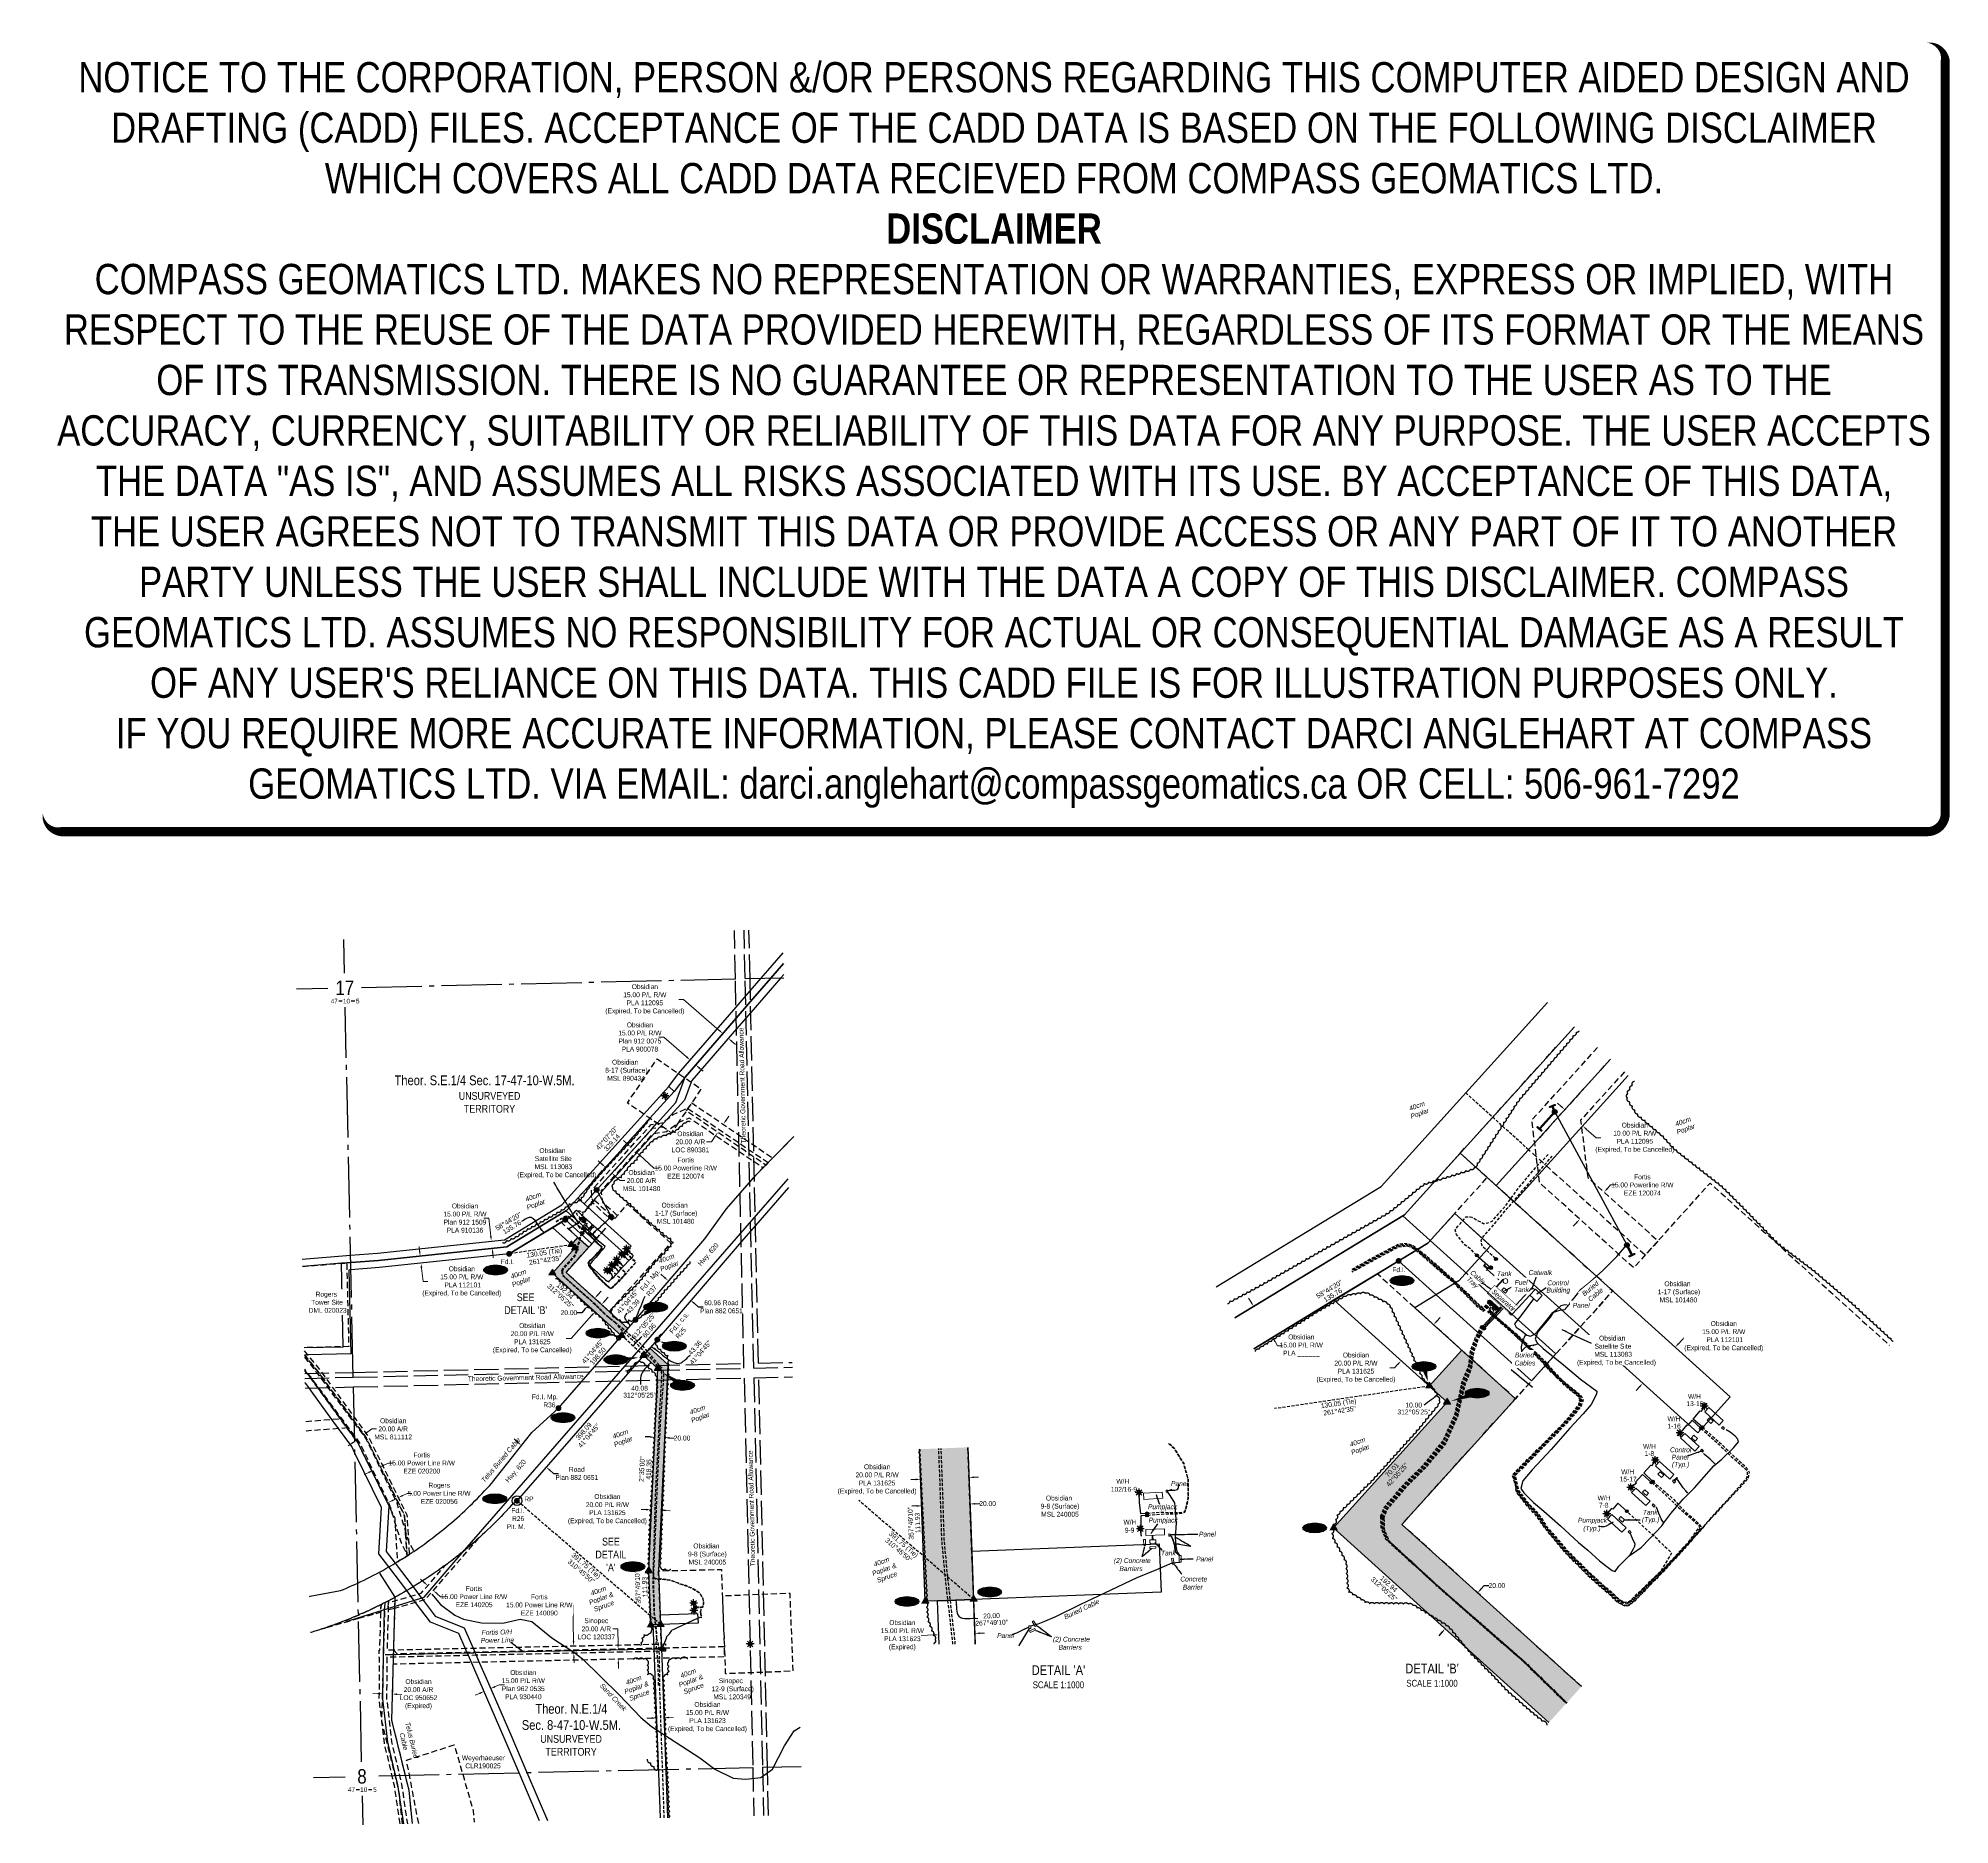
# Model space of a CAD drawing. Extents: x 604743 to 608691, y 5877740 to 5881429.
import ezdxf
from ezdxf.enums import TextEntityAlignment as Align

# ---------------------------------------------------------------- set-up
doc = ezdxf.new("R2010")
doc.units = 0
doc.header["$LTSCALE"] = 5
doc.header["$PDMODE"] = 34
doc.header["$PDSIZE"] = 0.03
for name, pattern in [('0', [1, 1, 0]), ('foc-ACCESSROAD', [3.75, 2.5, -1.25]), ('foc-FLOWLINE', [3.75, 2.5, -1.25]), ('foc-QUARTERLINE', [33, 25, -3, 2, -3]), ('foc-TIELINE', [1.875, 1.25, -0.625]), ('foc-TRAV', [1.875, 1.25, -0.625]), ('foc-UNSURVEYED', [12.5, 10, -2.5]), ('foc-WHEELTRACKS', [2, 0.4, -1.6]), ('POWERLINE5', [7.8, 2.4, -0.6, 0.6, -0.6, 0.6, -0.6, 2.4]), ('UG_PIPE', [1.875, 1.25, -0.625])]:
    doc.linetypes.add(name, pattern=pattern)
doc.layers.get('Defpoints').update_dxf_attribs({"color": 9})
for name, color, linetype in [('10', 1, 'Continuous'), ('35', 37, 'Continuous'), ('9', 3, 'Continuous'), ('AS-CABLE', 224, 'foc-CABLE'), ('AS-PIPE-UG', 44, 'UG_PIPE'), ('AS-POWER', 104, 'foc-POWER'), ('AS-POWER-EXISTING', 72, 'POWERLINE5'), ('AS-POWER-EXISTING-PP', 72, 'Continuous'), ('AS-SYMBOL', 7, 'Continuous'), ('AS-TELUS', 224, 'foc-TEL'), ('C-AR', 13, 'foc-ACCESSROAD'), ('C-RW', 13, 'Continuous'), ('C-SYMBOL', 7, 'Continuous'), ('C-WS', 13, 'foc-ACCESSROAD'), ('C-WS-S', 8, 'Continuous'), ('DETAIL-T', 7, 'Continuous'), ('F-AR', 190, 'foc-ACCESSROAD'), ('F-EZE', 190, 'foc-FLOWLINE'), ('F-WS', 190, 'foc-ACCESSROAD'), ('F-WS-S', 8, 'Continuous'), ('L-BD', 7, 'Continuous'), ('L-MON', 1, 'Continuous'), ('L-MON-T', 1, 'Continuous'), ('L-QSEC', 8, 'foc-QUARTERLINE'), ('L-ROAD-T', 7, 'Continuous'), ('L-SECLBL', 7, 'Continuous'), ('L-TIE', 7, 'foc-TIELINE'), ('L-TITLEDB', 4, 'Continuous'), ('L-TITLEDB-T', 4, 'Continuous'), ('L-UNS-T', 3, 'Continuous'), ('L-USEC', 7, 'foc-UNSURVEYED'), ('P-ELEVATION', 7, 'Continuous'), ('P-PROPOSED', 10, 'Continuous'), ('P-PROPOSED-H', 21, 'Continuous'), ('P-STATION', 7, 'Continuous'), ('P-TRAV', 4, 'foc-TRAV'), ('P-TXT', 4, 'Continuous'), ('T-BUSH', 110, '0'), ('T-BUSH-T', 110, 'Continuous'), ('T-WATER', 160, 'Continuous'), ('T-WATER-P3', 160, 'foc-WHEELTRACKS')]:
    doc.layers.add(name, color=color, linetype=linetype)
for name, color, linetype, lineweight in [('AS-GENERAL', 48, 'Continuous', 18), ('C-AR-T', 13, 'Continuous', 9), ('C-RW-T', 13, 'Continuous', 9), ('C-WS-T', 13, 'Continuous', 9), ('F-AR-T', 190, 'Continuous', 9), ('F-EZE-T', 190, 'Continuous', 9), ('F-WS-T', 190, 'Continuous', 9), ('T-TEXT', 48, 'Continuous', 18)]:
    doc.layers.add(name, color=color, linetype=linetype, lineweight=lineweight)
doc.layers.add('AS-PIPE-AG', color=7, linetype='Continuous', true_color=0x7d00fa)
doc.layers.add('DISCLAIMER', color=7, linetype='Continuous', plot=False)
doc.styles.add('175L', font='ARIALN.TTF', dxfattribs={"height": 20})
doc.styles.add('80', font='ARIALN.TTF', dxfattribs={"height": 10})
doc.styles.add('80CG', font='ARIALN.TTF', dxfattribs={"height": 10})
doc.styles.add('80L', font='ARIALN.TTF', dxfattribs={"height": 10})
doc.styles.add('80LS', font='ARIALNI.TTF', dxfattribs={"height": 10})
doc.styles.add('foc-LtypeFont', font='ARIALN.TTF', dxfattribs={"height": 7.35})
doc.styles.add('SIMPLEX', font='ARIALN.TTF')
doc.linetypes.add('foc-CABLE', pattern='A,2,-1,["C",foc-LtypeFont,S=0.2,R=0,X=-0.625,Y=-0.75],-1.24,8', length=12.24)
doc.linetypes.add('foc-POWER', pattern='A,6,-1,["P",foc-LtypeFont,S=0.2,R=0,X=-0.625,Y=-0.75],-1.24,4', length=12.24)
doc.linetypes.add('foc-TEL', pattern='A,2,-1,["T",foc-LtypeFont,S=0.2,R=0,X=-0.425,Y=-0.75],-1.24,8', length=12.24)
doc.linetypes.add('foc-TEL-NOLINE', pattern='A,0,-2,["T",foc-LtypeFont,S=0.2,R=0,X=-0.425,Y=-0.75],-10.24', length=12.24)
doc.linetypes.add('foc-TOPO-flowdirection-NOLINE', pattern='A,0,[">",foc-LtypeFont,S=0.3,R=0,X=0,Y=-0.945],-20,[">",foc-LtypeFont,S=0.3,R=0,X=0,Y=-0.945],0', length=20)
doc.dimstyles.new('Compass 5 000', dxfattribs={"dimscale": 5, "dimtxt": 9, "dimasz": 2, "dimexe": 0.2, "dimexo": 0.0625, "dimgap": 0.5, "dimtad": 0, "dimtih": 1, "dimtoh": 1, "dimzin": 0, "dimdsep": 46, "dimtxsty": '80CG', "dimcen": 0.1, "dimse1": 1, "dimse2": 1, "dimclrd": 256, "dimclrt": 256, "dimaunit": 1, "dimadec": 4, "dimazin": 0, "dimtfac": 0.06, "dimtofl": 0, "dimtmove": 0, "dimatfit": 1, "dimfxl": 0.2, "dimtolj": 1, "dimtzin": 0, "dimlwd": -1, "dimarcsym": 0})

# ---------------------------------------------------------------- blocks, each defined once
blk = doc.blocks.new('L-SECLBL')
at = {"layer": '9', "color": 7}
for p, q in [((-5.1, -27.8), (-12.3, -27.8)), ((20.7, -27.8), (13.5, -27.8))]:
    blk.add_line(p, q, dxfattribs=at)
at = {"layer": '10', "color": 2, "style": 'SIMPLEX'}
blk.add_attdef('SEC', text='', height=30, dxfattribs=at).set_placement((0, 0), align=Align.MIDDLE)
at = {"layer": '10', "color": 5, "style": '80L'}
blk.add_attdef('TWP', text='', height=9.5, dxfattribs=at).set_placement((-14.4, -27.4), align=Align.MIDDLE_RIGHT)
blk.add_attdef('RGE', text='', height=9.5, dxfattribs=at).set_placement((3.6, -27.4), align=Align.MIDDLE_CENTER)
blk.add_attdef('MER', text='', height=9.5, dxfattribs=at).set_placement((23.2, -27.4), align=Align.MIDDLE_LEFT)
blk = doc.blocks.new('fdia')
at = {"color": 255, "const_width": 1}
blk.add_lwpolyline([(-0.5, 0, 1), (0.5, 0, 1)], format="xyb", close=True, dxfattribs=at)
blk = doc.blocks.new('Fdiaa')
blk.add_blockref('fdia', (0, 0))
blk = doc.blocks.new('fdib')
at = {"color": 1, "const_width": 1.6}
blk.add_lwpolyline([(-0.4, 0, 1), (0.4, 0, 1)], format="xyb", close=True, dxfattribs=at)
at = {"color": 1}
blk.add_circle((0, 0), 0.8, dxfattribs=at)
blk = doc.blocks.new('Fdibb')
blk.add_blockref('fdib', (0, 0))
blk = doc.blocks.new('fdicc')
for name in ['Fdibb', 'Fdiaa']:
    blk.add_blockref(name, (0, 0))
blk = doc.blocks.new('FDI')
blk.add_blockref('fdicc', (0, 0))
blk = doc.blocks.new('*D602')
at = {"layer": 'C-RW-T', "transparency": 16777216}
for p, q in [((605654.7, 5878010.9), (605645.5, 5878006.9)), ((605686.8, 5878024.9), (605695.9, 5878028.9)), ((605695.9, 5878028.9), (605705.9, 5878028.9))]:
    blk.add_line(p, q, dxfattribs=at)
for points in [[(605654, 5878012.5), (605655.3, 5878009.4), (605663.8, 5878014.9)], [(605686.1, 5878026.4), (605687.4, 5878023.3), (605677.6, 5878020.9)]]:
    blk.add_solid(points, dxfattribs=at)
at = {"layer": 'Defpoints', "color": 0, "transparency": 16777216}
for p in [(605659.3, 5878025.3), (605673.1, 5878031.3), (605677.6, 5878020.9)]:
    blk.add_point(p, dxfattribs=at)
at = {"layer": 'C-RW-T', "transparency": 16777216, "insert": (605745, 5878028.9), "char_height": 10, "attachment_point": 5, "style": '80CG'}
blk.add_mtext('\\A1;Obsidian\\P15.00 P/L R/W\\PPlan 962 0535\\PPLA 930440', dxfattribs=at)
blk = doc.blocks.new('*D603')
at = {"layer": 'Defpoints', "color": 0, "transparency": 16777216}
for p in [(605482.9, 5878412.2), (605487, 5878415.2), (605487.4, 5878414.4)]:
    blk.add_point(p, dxfattribs=at)
at = {"layer": 'F-EZE-T', "transparency": 16777216}
for p, q in [((605473.6, 5878408.5), (605464.6, 5878404.1)), ((605496, 5878419.6), (605505, 5878424)), ((605505, 5878424), (605515, 5878424))]:
    blk.add_line(p, q, dxfattribs=at)
for points in [[(605472.8, 5878410), (605474.3, 5878407), (605482.5, 5878413)], [(605495.3, 5878421.1), (605496.7, 5878418.1), (605487, 5878415.2)]]:
    blk.add_solid(points, dxfattribs=at)
at = {"layer": 'F-EZE-T', "transparency": 16777216, "insert": (605571.3, 5878424), "char_height": 10, "attachment_point": 5, "style": '80CG'}
blk.add_mtext('\\A1;Rogers\\P5.00 Power Line R/W\\PEZE 020056', dxfattribs=at)
blk = doc.blocks.new('*D604')
at = {"layer": 'Defpoints', "color": 0, "transparency": 16777216}
for p in [(605445.3, 5878449.2), (605448.1, 5878477.9), (605458.8, 5878455.7)]:
    blk.add_point(p, dxfattribs=at)
at = {"layer": 'F-EZE-T', "transparency": 16777216}
for p, q in [((605457.2, 5878482.3), (605466.2, 5878486.6)), ((605466.2, 5878486.6), (605476.2, 5878486.6)), ((605425.6, 5878467.1), (605416.6, 5878462.8))]:
    blk.add_line(p, q, dxfattribs=at)
for points in [[(605456.4, 5878483.8), (605457.9, 5878480.8), (605448.1, 5878477.9)], [(605424.9, 5878468.6), (605426.3, 5878465.6), (605434.6, 5878471.4)]]:
    blk.add_solid(points, dxfattribs=at)
at = {"layer": 'F-EZE-T', "transparency": 16777216, "insert": (605535.3, 5878486.6), "char_height": 10, "attachment_point": 5, "style": '80CG'}
blk.add_mtext('\\A1;Fortis\\P15.00 Power Line R/W\\PEZE 020200', dxfattribs=at)
blk = doc.blocks.new('*D605')
at = {"layer": 'Defpoints', "color": 0, "transparency": 16777216}
for p in [(605816, 5878108.2), (605816.3, 5878093.2), (605849, 5878108.9)]:
    blk.add_point(p, dxfattribs=at)
at = {"layer": 'F-EZE-T', "transparency": 16777216}
for p, q in [((605847.1, 5878193.5), (605837.1, 5878193.5)), ((605848.8, 5878118.9), (605847.1, 5878193.5)), ((605849.5, 5878083.9), (605849.7, 5878073.9))]:
    blk.add_line(p, q, dxfattribs=at)
for points in [[(605850.4, 5878119), (605847.1, 5878118.9), (605849, 5878108.9)], [(605851.2, 5878084), (605847.9, 5878083.9), (605849.3, 5878093.9)]]:
    blk.add_solid(points, dxfattribs=at)
at = {"layer": 'F-EZE-T', "transparency": 16777216, "insert": (605778, 5878193.5), "char_height": 10, "attachment_point": 5, "style": '80CG', "bg_fill": 3, "box_fill_scale": 1.1, "bg_fill_color": 256, "bg_fill_true_color": 13158600, "bg_fill_transparency": 0}
blk.add_mtext('\\A1;Fortis\\P15.00 Power Line R/W\\PEZE 140090', dxfattribs=at)
blk = doc.blocks.new('*D606')
at = {"layer": 'Defpoints', "color": 0, "transparency": 16777216}
for p in [(605566.2, 5878254.9), (605577.5, 5878245.1), (605559, 5878223.7)]:
    blk.add_point(p, dxfattribs=at)
at = {"layer": 'F-EZE-T', "transparency": 16777216}
for p, q in [((605540.1, 5878240.1), (605532.5, 5878246.6)), ((605566.6, 5878217.2), (605574.1, 5878210.6)), ((605574.1, 5878210.6), (605584.1, 5878210.6))]:
    blk.add_line(p, q, dxfattribs=at)
for points in [[(605541.2, 5878241.3), (605539, 5878238.8), (605547.7, 5878233.5)], [(605567.6, 5878218.4), (605565.5, 5878215.9), (605559, 5878223.7)]]:
    blk.add_solid(points, dxfattribs=at)
at = {"layer": 'F-EZE-T', "transparency": 16777216, "insert": (605643.3, 5878210.6), "char_height": 10, "attachment_point": 5, "style": '80CG'}
blk.add_mtext('\\A1;Fortis\\P15.00 Power Line R/W\\PEZE 140205', dxfattribs=at)
blk = doc.blocks.new('*D607')
at = {"layer": 'Defpoints', "color": 0, "transparency": 16777216}
for p in [(605880.2, 5878100.9), (605880.6, 5878081.1), (605941.1, 5878082.2)]:
    blk.add_point(p, dxfattribs=at)
at = {"layer": 'F-AR-T', "transparency": 16777216}
for p, q in [((605940.1, 5878144.2), (605930.1, 5878144.2)), ((605940.6, 5878112), (605940.1, 5878144.2)), ((605941.3, 5878072.2), (605941.5, 5878062.2))]:
    blk.add_line(p, q, dxfattribs=at)
for points in [[(605942.3, 5878112), (605939, 5878111.9), (605940.8, 5878102)], [(605943, 5878072.2), (605939.6, 5878072.1), (605941.1, 5878082.2)]]:
    blk.add_solid(points, dxfattribs=at)
at = {"layer": 'F-AR-T', "transparency": 16777216, "insert": (605895.8, 5878144.2), "char_height": 10, "attachment_point": 5, "style": '80CG'}
blk.add_mtext('\\A1;Sinopec\\P20.00 A/R\\PLOC 120337', dxfattribs=at)
blk = doc.blocks.new('*D608')
at = {"layer": 'C-AR-T', "transparency": 16777216}
for p, q in [((605444.3, 5878010.3), (605434.3, 5878010.6)), ((605484.2, 5878009.2), (605494.2, 5878008.9))]:
    blk.add_line(p, q, dxfattribs=at)
for points in [[(605444.3, 5878012), (605444.2, 5878008.6), (605454.3, 5878010)], [(605484.3, 5878010.9), (605484.2, 5878007.5), (605474.2, 5878009.5)]]:
    blk.add_solid(points, dxfattribs=at)
at = {"layer": 'Defpoints', "color": 0, "transparency": 16777216}
for p in [(605455.3, 5878047.6), (605474.2, 5878009.5), (605475.3, 5878047.1)]:
    blk.add_point(p, dxfattribs=at)
at = {"layer": 'C-AR-T', "transparency": 16777216, "insert": (605528.5, 5878008.9), "char_height": 10, "attachment_point": 5, "style": '80CG'}
blk.add_mtext('\\A1;Obsidian\\P20.00 A/R\\PLOC 950652\\P(Expired)', dxfattribs=at)
blk = doc.blocks.new('GAS')
h = blk.add_hatch(color=255)
h.dxf.hatch_style = 1
edge = h.paths.add_edge_path()
edge.add_arc((0, 0), 0.9, 0, 360)
for p, q in [((-0.81, 0), (-1.62, 0)), ((-0.57, 0.57), (-1.14, 1.14)), ((0, 0.81), (0, 1.62)), ((0.57, 0.57), (1.14, 1.14)), ((1.62, 0), (0.81, 0)), ((-0.57, -0.57), (-1.14, -1.14)), ((0, -0.81), (0, -1.62)), ((1.14, -1.14), (0.57, -0.57))]:
    blk.add_line(p, q)
blk.add_circle((0, 0), 0.8)
blk = doc.blocks.new('*D609')
at = {"layer": 'C-AR-T', "transparency": 16777216}
for p, q in [((605391.5, 5878527.7), (605383.4, 5878521.8)), ((605423.8, 5878551.2), (605431.9, 5878557.1)), ((605431.9, 5878557.1), (605441.9, 5878557.1))]:
    blk.add_line(p, q, dxfattribs=at)
for points in [[(605390.5, 5878529), (605392.5, 5878526.3), (605399.6, 5878533.5)], [(605422.9, 5878552.6), (605424.8, 5878549.9), (605415.8, 5878545.3)]]:
    blk.add_solid(points, dxfattribs=at)
at = {"layer": 'Defpoints', "color": 0, "transparency": 16777216}
for p in [(605398.9, 5878534.6), (605415, 5878546.3), (605415.8, 5878545.3)]:
    blk.add_point(p, dxfattribs=at)
at = {"layer": 'C-AR-T', "transparency": 16777216, "insert": (605476.2, 5878557.1), "char_height": 10, "attachment_point": 5, "style": '80CG'}
blk.add_mtext('\\A1;Obsidian\\P20.00 A/R\\PMSL 811112', dxfattribs=at)
blk = doc.blocks.new('*D610')
at = {"layer": 'C-RW-T', "transparency": 16777216}
for p, q in [((606010.4, 5877959.9), (606000.4, 5877959.5)), ((606045.5, 5877961.1), (606055.5, 5877961.5))]:
    blk.add_line(p, q, dxfattribs=at)
for points in [[(606010.3, 5877961.5), (606010.4, 5877958.2), (606020.3, 5877960.2)], [(606045.4, 5877962.8), (606045.5, 5877959.4), (606035.5, 5877960.8)]]:
    blk.add_solid(points, dxfattribs=at)
at = {"layer": 'Defpoints', "color": 0, "transparency": 16777216}
for p in [(606020.3, 5877960.2), (606020.4, 5877959.9), (606035.5, 5877960.4)]:
    blk.add_point(p, dxfattribs=at)
at = {"layer": 'C-RW-T', "transparency": 16777216, "insert": (606125.4, 5877961.5), "char_height": 10, "attachment_point": 5, "style": '80CG'}
blk.add_mtext('\\A1;Obsidian\\P15.00 P/L R/W\\PPLA 131623\\P(Expired, To be Cancelled)', dxfattribs=at)
blk = doc.blocks.new('*D611')
at = {"layer": 'C-RW-T', "transparency": 16777216}
for p, q in [((605998.6, 5878390.5), (605988.6, 5878390.9)), ((606038.6, 5878388.6), (606048.6, 5878388.2))]:
    blk.add_line(p, q, dxfattribs=at)
for points in [[(605998.7, 5878392.1), (605998.6, 5878388.8), (606008.6, 5878390)], [(606038.7, 5878390.3), (606038.5, 5878387), (606028.6, 5878389.1)]]:
    blk.add_solid(points, dxfattribs=at)
at = {"layer": 'Defpoints', "color": 0, "transparency": 16777216}
for p in [(606008, 5878377.2), (606008.6, 5878390), (606028, 5878376.3)]:
    blk.add_point(p, dxfattribs=at)
at = {"layer": 'C-RW-T', "transparency": 16777216, "insert": (605918.7, 5878390.9), "char_height": 10, "attachment_point": 5, "style": '80CG'}
blk.add_mtext('\\A1;Obsidian\\P20.00 P/L R/W\\PPLA 131625\\P(Expired, To be Cancelled)', dxfattribs=at)
blk = doc.blocks.new('*D612')
at = {"layer": 'Defpoints', "color": 0, "transparency": 16777216}
for p in [(605746.9, 5878529.9), (605798.3, 5878485), (605792.4, 5878478.2)]:
    blk.add_point(p, dxfattribs=at)
at = {"layer": 'L-TITLEDB-T', "transparency": 16777216}
for p, q in [((605733.4, 5878529.7), (605725.9, 5878536.3)), ((605800, 5878471.7), (605807.5, 5878465.1)), ((605807.5, 5878465.1), (605817.5, 5878465.1))]:
    blk.add_line(p, q, dxfattribs=at)
for points in [[(605734.5, 5878530.9), (605732.3, 5878528.4), (605741, 5878523.1)], [(605801, 5878472.9), (605798.9, 5878470.4), (605792.4, 5878478.2)]]:
    blk.add_solid(points, dxfattribs=at)
at = {"layer": 'L-TITLEDB-T', "transparency": 16777216, "insert": (605855.4, 5878465.1), "char_height": 10, "attachment_point": 5, "style": '80CG'}
blk.add_mtext('\\A1;Road\\PPlan 882 0651', dxfattribs=at)
blk = doc.blocks.new('*D620')
at = {"layer": 'C-RW-T', "transparency": 16777216}
for p, q in [((605530.8, 5878924), (605529.7, 5878934)), ((605534.8, 5878889.2), (605537.9, 5878861.2)), ((605537.9, 5878861.2), (605547.9, 5878861.2))]:
    blk.add_line(p, q, dxfattribs=at)
for points in [[(605532.5, 5878924.2), (605529.2, 5878923.8), (605532, 5878914.1)], [(605536.4, 5878889.4), (605533.1, 5878889.1), (605533.6, 5878899.2)]]:
    blk.add_solid(points, dxfattribs=at)
at = {"layer": 'Defpoints', "color": 0, "transparency": 16777216}
for p in [(605562.6, 5878917.5), (605533.6, 5878899.2), (605564.3, 5878902.6)]:
    blk.add_point(p, dxfattribs=at)
at = {"layer": 'C-RW-T', "transparency": 16777216, "insert": (605617.9, 5878861.2), "char_height": 10, "attachment_point": 5, "style": '80CG'}
blk.add_mtext('\\A1;Obsidian\\P15.00 P/L R/W\\P PLA 112101\\P{\\A0;(}Expired, To be Cancelled{\\A0;)}', dxfattribs=at)
blk = doc.blocks.new('*D622')
at = {"layer": 'Defpoints', "color": 0, "transparency": 16777216}
for p in [(605947.5, 5879117.5), (605978.1, 5879129), (605958.6, 5879107.4)]:
    blk.add_point(p, dxfattribs=at)
at = {"layer": 'F-EZE-T', "transparency": 16777216}
for p, q in [((605959.6, 5879145.7), (605952.1, 5879152.5)), ((605985.5, 5879122.3), (606014.8, 5879095.7)), ((606014.8, 5879095.7), (606024.8, 5879095.7))]:
    blk.add_line(p, q, dxfattribs=at)
for points in [[(605960.7, 5879147), (605958.4, 5879144.5), (605967, 5879139)], [(605986.6, 5879123.5), (605984.4, 5879121), (605978.1, 5879129)]]:
    blk.add_solid(points, dxfattribs=at)
at = {"layer": 'F-EZE-T', "transparency": 16777216, "insert": (606080.4, 5879095.7), "char_height": 10, "attachment_point": 5, "style": '80CG'}
blk.add_mtext('\\A1;Fortis\\P15.00 Powerline R/W\\PEZE 120074', dxfattribs=at)
blk = doc.blocks.new('*D623')
at = {"layer": 'C-AR-T', "transparency": 16777216}
for p, q in [((606163.8, 5879194.4), (606169.4, 5879202.7)), ((606141.3, 5879161.3), (606133.6, 5879149.9)), ((606133.6, 5879149.9), (606123.6, 5879149.9))]:
    blk.add_line(p, q, dxfattribs=at)
for points in [[(606162.4, 5879195.3), (606165.2, 5879193.4), (606158.2, 5879186.1)], [(606140, 5879162.2), (606142.7, 5879160.3), (606146.9, 5879169.5)]]:
    blk.add_solid(points, dxfattribs=at)
at = {"layer": 'Defpoints', "color": 0, "transparency": 16777216}
for p in [(606128.8, 5879206), (606117.6, 5879189.4), (606146.9, 5879169.5)]:
    blk.add_point(p, dxfattribs=at)
at = {"layer": 'C-AR-T', "transparency": 16777216, "insert": (606090.1, 5879149.9), "char_height": 10, "attachment_point": 5, "style": '80CG'}
blk.add_mtext('\\A1;Obsidian\\P20.00 A/R\\PLOC 890381', dxfattribs=at)
blk = doc.blocks.new('*D624')
at = {"layer": 'C-WS-T', "transparency": 16777216}
for p, q in [((605907.4, 5879103.9), (605899.9, 5879110.6)), ((605935.4, 5879078.6), (605944.9, 5879069.9)), ((605944.9, 5879069.9), (605954.9, 5879069.9))]:
    blk.add_line(p, q, dxfattribs=at)
for points in [[(605908.5, 5879105.1), (605906.2, 5879102.6), (605914.8, 5879097.2)], [(605936.5, 5879079.8), (605934.2, 5879077.3), (605927.9, 5879085.3)]]:
    blk.add_solid(points, dxfattribs=at)
at = {"layer": 'Defpoints', "color": 0, "transparency": 16777216}
for p in [(605914.8, 5879097.2), (605916.9, 5879099.5), (605930, 5879087.6)]:
    blk.add_point(p, dxfattribs=at)
at = {"layer": 'C-WS-T', "transparency": 16777216, "insert": (605989.2, 5879069.9), "char_height": 10, "attachment_point": 5, "style": '80CG'}
blk.add_mtext('\\A1;Obsidian\\P20.00 A/R\\PMSL 101480', dxfattribs=at)
blk = doc.blocks.new('*D625')
at = {"layer": 'C-RW-T', "transparency": 16777216}
for p, q in [((606076, 5879443.8), (606066, 5879443.8)), ((606149.6, 5879380), (606076, 5879443.8)), ((606176, 5879357.2), (606183.5, 5879350.6))]:
    blk.add_line(p, q, dxfattribs=at)
for points in [[(606150.7, 5879381.3), (606148.5, 5879378.8), (606157.2, 5879373.5)], [(606177.1, 5879358.4), (606174.9, 5879355.9), (606168.4, 5879363.7)]]:
    blk.add_solid(points, dxfattribs=at)
at = {"layer": 'Defpoints', "color": 0, "transparency": 16777216}
for p in [(606157.2, 5879373.5), (606165, 5879382.5), (606176.2, 5879372.7)]:
    blk.add_point(p, dxfattribs=at)
at = {"layer": 'C-RW-T', "transparency": 16777216, "insert": (605996, 5879443.8), "char_height": 10, "attachment_point": 5, "style": '80CG'}
blk.add_mtext('\\A1;Obsidian\\P15.00 P/L R/W\\PPLA 112095\\P(Expired, To be Cancelled)', dxfattribs=at)
blk = doc.blocks.new('*D626')
at = {"layer": 'C-RW-T', "transparency": 16777216}
for p, q in [((605913.5, 5878821.5), (605920.2, 5878829)), ((605886.8, 5878791.9), (605843.5, 5878743.9)), ((605843.5, 5878743.9), (605833.5, 5878743.9))]:
    blk.add_line(p, q, dxfattribs=at)
for points in [[(605885.5, 5878793), (605888, 5878790.8), (605893.5, 5878799.3)], [(605912.3, 5878822.7), (605914.8, 5878820.4), (605906.8, 5878814.1)]]:
    blk.add_solid(points, dxfattribs=at)
at = {"layer": 'Defpoints', "color": 0, "transparency": 16777216}
for p in [(605888.1, 5878804.1), (605893.5, 5878799.3), (605901.5, 5878819)]:
    blk.add_point(p, dxfattribs=at)
at = {"layer": 'C-RW-T', "transparency": 16777216, "insert": (605763.5, 5878743.9), "char_height": 10, "attachment_point": 5, "style": '80CG'}
blk.add_mtext('\\A1;Obsidian\\P20.00 P/L R/W\\PPLA 131625\\P(Expired, To be Cancelled)', dxfattribs=at)
blk = doc.blocks.new('*D627')
at = {"layer": 'C-RW-T', "transparency": 16777216}
for p, q in [((605673.6, 5878992.4), (605663.6, 5878992.4)), ((605677.9, 5878954.8), (605673.6, 5878992.4)), ((605681.8, 5878920), (605682.9, 5878910.1))]:
    blk.add_line(p, q, dxfattribs=at)
for points in [[(605679.5, 5878955), (605676.2, 5878954.6), (605679, 5878944.9)], [(605683.5, 5878920.2), (605680.1, 5878919.8), (605680.7, 5878930)]]:
    blk.add_solid(points, dxfattribs=at)
at = {"layer": 'Defpoints', "color": 0, "transparency": 16777216}
for p in [(605674.9, 5878944.4), (605676.6, 5878929.5), (605679, 5878944.9)]:
    blk.add_point(p, dxfattribs=at)
at = {"layer": 'C-RW-T', "transparency": 16777216, "insert": (605624.5, 5878992.4), "char_height": 10, "attachment_point": 5, "style": '80CG'}
blk.add_mtext('\\A1;Obsidian\\P15.00 P/L R/W\\PPlan 912 1509\\PPLA 910136', dxfattribs=at)
blk = doc.blocks.new('*D628')
at = {"layer": 'Defpoints', "color": 0, "transparency": 16777216}
for p in [(606028.3, 5878844.9), (606074.2, 5878804.8), (606090.2, 5878823.2)]:
    blk.add_point(p, dxfattribs=at)
at = {"layer": 'L-TITLEDB-T', "transparency": 16777216}
for p, q in [((606036.7, 5878869.8), (606029.2, 5878876.4)), ((606097.8, 5878816.6), (606106.3, 5878809.2)), ((606106.3, 5878809.2), (606116.3, 5878809.2))]:
    blk.add_line(p, q, dxfattribs=at)
for points in [[(606037.8, 5878871.1), (606035.6, 5878868.5), (606044.3, 5878863.2)], [(606098.8, 5878817.9), (606096.7, 5878815.3), (606090.2, 5878823.2)]]:
    blk.add_solid(points, dxfattribs=at)
at = {"layer": 'L-TITLEDB-T', "transparency": 16777216, "insert": (606154.2, 5878809.2), "char_height": 10, "attachment_point": 5, "style": '80CG'}
blk.add_mtext('\\A1;60.96 Road\\PPlan 882 0651', dxfattribs=at)
blk = doc.blocks.new('*D629')
at = {"layer": 'C-RW-T', "transparency": 16777216}
for p, q in [((606034.9, 5879366.3), (606024.9, 5879366.3)), ((606082.3, 5879325.2), (606034.9, 5879366.3)), ((606108.7, 5879302.3), (606116.3, 5879295.8))]:
    blk.add_line(p, q, dxfattribs=at)
for points in [[(606083.4, 5879326.5), (606081.2, 5879324), (606089.8, 5879318.7)], [(606109.8, 5879303.6), (606107.6, 5879301), (606101.2, 5879308.9)]]:
    blk.add_solid(points, dxfattribs=at)
at = {"layer": 'Defpoints', "color": 0, "transparency": 16777216}
for p in [(606089.8, 5879318.7), (606090.2, 5879319.1), (606101.5, 5879309.3)]:
    blk.add_point(p, dxfattribs=at)
at = {"layer": 'C-RW-T', "transparency": 16777216, "insert": (605985.8, 5879366.3), "char_height": 10, "attachment_point": 5, "style": '80CG'}
blk.add_mtext('\\A1;Obsidian\\P15.00 P/L R/W\\PPlan 912 0075\\PPLA 900078', dxfattribs=at)
blk = doc.blocks.new('POWERPOLE')
h = blk.add_hatch(color=255)
edge = h.paths.add_edge_path()
edge.add_arc((0, 0), 0.96, 0, 360)
at = {"linetype": 'Continuous'}
for p, q in [((0.68, -0.68), (-0.68, 0.68)), ((-0.68, -0.68), (0.68, 0.68))]:
    blk.add_line(p, q, dxfattribs=at)
blk.add_circle((0, 0), 0.96, dxfattribs=at)
blk = doc.blocks.new('RISER')
h = blk.add_hatch(color=255)
h.dxf.hatch_style = 1
edge = h.paths.add_edge_path()
edge.add_arc((0, 0), 0.7, 0, 360)
blk.add_hatch(color=13).paths.add_polyline_path([(0.58, -0.15), (-0.58, -0.15, 0.774597)])
at = {"color": 13}
blk.add_line((-0.58, -0.15), (0.58, -0.15), dxfattribs=at)
blk.add_circle((0, 0), 0.6, dxfattribs=at)
blk = doc.blocks.new('PIG')
h = blk.add_hatch(color=255)
h.dxf.hatch_style = 1
edge = h.paths.add_edge_path()
edge.add_arc((0, 0), 0.85, 0, 360)
at = {"layer": 'AS-SYMBOL'}
h = blk.add_hatch(color=13, dxfattribs=at)
h.dxf.hatch_style = 1
h.paths.add_polyline_path([(-0.1, 0, 1), (-0.55, 0, 1)])
h = blk.add_hatch(color=13, dxfattribs=at)
h.dxf.hatch_style = 1
h.paths.add_polyline_path([(0.1, 0, 1), (0.55, 0, 1)])
at = {"layer": 'AS-SYMBOL', "color": 13}
for centre, radius in [((0, 0), 0.75), ((-0.33, 0), 0.225), ((0.33, 0), 0.225)]:
    blk.add_circle(centre, radius, dxfattribs=at)
blk = doc.blocks.new('*D633')
at = {"layer": 'C-RW-T', "transparency": 16777216}
for p, q in [((606555.6, 5878452.7), (606545.6, 5878452.3)), ((606675.5, 5878457.3), (606685.5, 5878457.7))]:
    blk.add_line(p, q, dxfattribs=at)
for points in [[(606555.6, 5878454.4), (606555.7, 5878451), (606565.6, 5878453.1)], [(606675.4, 5878458.9), (606675.6, 5878455.6), (606665.5, 5878456.9)]]:
    blk.add_solid(points, dxfattribs=at)
at = {"layer": 'Defpoints', "color": 0, "transparency": 16777216}
for p in [(606665.5, 5878456.9), (606567.9, 5878394.4), (606667.7, 5878398.2)]:
    blk.add_point(p, dxfattribs=at)
at = {"layer": 'C-RW-T', "transparency": 16777216, "insert": (606475.7, 5878452.3), "char_height": 10, "attachment_point": 5, "style": '80CG'}
blk.add_mtext('\\A1;Obsidian\\P20.00 P/L R/W\\PPLA 131625\\P(Expired, To be Cancelled)', dxfattribs=at)
blk = doc.blocks.new('*D634')
at = {"layer": 'C-RW-T', "transparency": 16777216}
for p, q in [((606592.9, 5878131.5), (606567, 5878130.6)), ((606687.8, 5878135.2), (606697.8, 5878135.5))]:
    blk.add_line(p, q, dxfattribs=at)
for points in [[(606592.8, 5878133.2), (606592.9, 5878129.9), (606602.9, 5878131.9)], [(606687.7, 5878136.8), (606687.8, 5878133.5), (606677.8, 5878134.8)]]:
    blk.add_solid(points, dxfattribs=at)
at = {"layer": 'Defpoints', "color": 0, "transparency": 16777216}
for p in [(606601.9, 5878157.2), (606602.9, 5878131.9), (606676.8, 5878160.1)]:
    blk.add_point(p, dxfattribs=at)
at = {"layer": 'C-RW-T', "transparency": 16777216, "insert": (606527.9, 5878130.6), "char_height": 10, "attachment_point": 5, "style": '80CG'}
blk.add_mtext('\\A1;Obsidian\\P15.00 P/L R/W\\PPLA 131623\\P(Expired)', dxfattribs=at)
blk = doc.blocks.new('*D643')
at = {"layer": 'C-RW-T', "transparency": 16777216}
for p, q in [((608130.9, 5878733), (608144.5, 5878748.1)), ((608144.5, 5878748.1), (608154.5, 5878748.1)), ((608050.5, 5878644), (608043.8, 5878636.5))]:
    blk.add_line(p, q, dxfattribs=at)
for points in [[(608129.7, 5878734.1), (608132.1, 5878731.9), (608124.2, 5878725.6)], [(608049.3, 5878645.1), (608051.8, 5878642.9), (608057.2, 5878651.4)]]:
    blk.add_solid(points, dxfattribs=at)
at = {"layer": 'Defpoints', "color": 0, "transparency": 16777216}
for p in [(607765.8, 5879049.2), (607698.8, 5878975), (608057.2, 5878651.4)]:
    blk.add_point(p, dxfattribs=at)
at = {"layer": 'C-RW-T', "transparency": 16777216, "insert": (608224.5, 5878748.1), "char_height": 10, "attachment_point": 5, "style": '80CG', "bg_fill": 3, "box_fill_scale": 1.1, "bg_fill_color": 256, "bg_fill_true_color": 13158600, "bg_fill_transparency": 0}
blk.add_mtext('\\A1;Obsidian\\P15.00 P/L R/W\\P PLA 112101\\P{\\A0;(Expired, To be Cancelled)}', dxfattribs=at)
blk = doc.blocks.new('*D644')
at = {"layer": 'C-RW-T', "transparency": 16777216}
for p, q in [((607888.7, 5879223.1), (607881.2, 5879229.8)), ((607940.6, 5879176.2), (607960.8, 5879157.9)), ((607960.8, 5879157.9), (607970.8, 5879157.9))]:
    blk.add_line(p, q, dxfattribs=at)
for points in [[(607889.8, 5879224.3), (607887.5, 5879221.8), (607896.1, 5879216.4)], [(607941.7, 5879177.4), (607939.5, 5879174.9), (607933.2, 5879182.9)]]:
    blk.add_solid(points, dxfattribs=at)
at = {"layer": 'Defpoints', "color": 0, "transparency": 16777216}
for p in [(607898, 5879218.5), (607933.2, 5879182.9), (607935.1, 5879185)]:
    blk.add_point(p, dxfattribs=at)
at = {"layer": 'C-RW-T', "transparency": 16777216, "insert": (608040.7, 5879157.9), "char_height": 10, "attachment_point": 5, "style": '80CG'}
blk.add_mtext('\\A1;Obsidian\\P10.00 P/L R/W\\PPLA 112095\\P(Expired, To be Cancelled)', dxfattribs=at)
blk = doc.blocks.new('*D645')
at = {"layer": 'C-RW-T', "transparency": 16777216}
for p, q in [((607631.8, 5878779.6), (607638.5, 5878787)), ((607544.7, 5878683.1), (607534.7, 5878683.1)), ((607551.4, 5878690.6), (607544.7, 5878683.1))]:
    blk.add_line(p, q, dxfattribs=at)
for points in [[(607630.6, 5878780.7), (607633.1, 5878778.5), (607625.1, 5878772.2)], [(607550.2, 5878691.7), (607552.7, 5878689.5), (607558.1, 5878698)]]:
    blk.add_solid(points, dxfattribs=at)
at = {"layer": 'Defpoints', "color": 0, "transparency": 16777216}
for p in [(607659.6, 5878741), (607558.1, 5878698), (607592.6, 5878666.8)]:
    blk.add_point(p, dxfattribs=at)
at = {"layer": 'C-RW-T', "transparency": 16777216, "insert": (607464.8, 5878683.1), "char_height": 10, "attachment_point": 5, "style": '80CG'}
blk.add_mtext('\\A1;Obsidian\\P20.00 P/L R/W\\PPLA 131625\\P(Expired, To be Cancelled)', dxfattribs=at)
blk = doc.blocks.new('*D646')
at = {"layer": 'Defpoints', "color": 0, "transparency": 16777216}
for p in [(607977.4, 5879046), (607991.7, 5879033), (607941.4, 5878977.4)]:
    blk.add_point(p, dxfattribs=at)
at = {"layer": 'F-EZE-T', "transparency": 16777216}
for p, q in [((607984.1, 5879053.4), (607990.8, 5879060.8)), ((607990.8, 5879060.8), (608000.8, 5879060.8)), ((607920.4, 5878982.9), (607913.7, 5878975.5))]:
    blk.add_line(p, q, dxfattribs=at)
for points in [[(607982.8, 5879054.5), (607985.3, 5879052.3), (607977.4, 5879046)], [(607919.2, 5878984), (607921.6, 5878981.8), (607927.1, 5878990.3)]]:
    blk.add_solid(points, dxfattribs=at)
at = {"layer": 'F-EZE-T', "transparency": 16777216, "insert": (608056.4, 5879060.8), "char_height": 10, "attachment_point": 5, "style": '80CG'}
blk.add_mtext('\\A1;Fortis\\P15.00 Powerline R/W\\PEZE 120074', dxfattribs=at)
blk = doc.blocks.new('*U647')
h = blk.add_hatch(color=255)
h.dxf.hatch_style = 1
edge = h.paths.add_edge_path()
edge.add_arc((-2.05, 4.17), 0.2, 26.16759, 206.16759, ccw=False)
edge.add_line((-1.87, 4.25), (0.09, 0.27))
edge.add_line((0.09, 0.27), (-0.27, 0.09))
edge.add_line((-0.27, 0.09), (-2.23, 4.08))
h = blk.add_hatch(color=255)
h.dxf.hatch_style = 1
edge = h.paths.add_edge_path()
edge.add_arc((-0.99, -0.49), 0.2, 116.16759, 296.16759, ccw=False)
edge.add_line((-1.08, -0.31), (0.09, 0.27))
edge.add_line((0.09, 0.27), (0.9, 0.66))
edge.add_arc((0.99, 0.49), 0.2, -63.83241, 116.16759, ccw=False)
edge.add_line((1.08, 0.31), (-0.9, -0.66))
at = {"color": 255, "flags": 128}
blk.add_lwpolyline([(-2.23, 4.08, -1), (-1.87, 4.25), (0.09, 0.27), (-0.27, 0.09)], format="xyb", close=True, dxfattribs=at)
at = {"color": 72, "const_width": 0.1, "flags": 128}
for points in [[(-2.05, 4.17), (0, 0)], [(-0.99, -0.49), (0.99, 0.49)]]:
    blk.add_lwpolyline(points, dxfattribs=at)
at = {"color": 255}
blk.add_lwpolyline([(-0.9, -0.66, -1), (-1.08, -0.31), (0.09, 0.27), (0.9, 0.66, -1), (1.08, 0.31)], format="xyb", close=True, dxfattribs=at)
blk = doc.blocks.new('*U649')
h = blk.add_hatch(color=255)
h.dxf.hatch_style = 1
edge = h.paths.add_edge_path()
edge.add_arc((-0.82, 0.73), 0.2, 48.18699, 228.18699, ccw=False)
edge.add_line((-0.69, 0.88), (0.28, 0.02))
edge.add_line((0.28, 0.02), (0.95, -0.58))
edge.add_arc((0.82, -0.73), 0.2, -131.81301, 48.18699, ccw=False)
edge.add_line((0.69, -0.88), (-0.95, 0.58))
h = blk.add_hatch(color=255)
h.dxf.hatch_style = 1
edge = h.paths.add_edge_path()
edge.add_arc((6.27, 7.01), 0.2, -41.81301, 138.18699, ccw=False)
edge.add_line((6.42, 6.88), (0.28, 0.02))
edge.add_line((0.28, 0.02), (-0.02, 0.28))
edge.add_line((-0.02, 0.28), (6.13, 7.15))
at = {"color": 255}
blk.add_lwpolyline([(-0.95, 0.58, -1), (-0.69, 0.88), (0.28, 0.02), (0.95, -0.58, -1), (0.69, -0.88)], format="xyb", close=True, dxfattribs=at)
at = {"color": 72, "const_width": 0.1, "flags": 128}
for points in [[(-0.82, 0.73), (0.82, -0.73)], [(6.27, 7.01), (0, 0)]]:
    blk.add_lwpolyline(points, dxfattribs=at)
at = {"color": 255, "flags": 128}
blk.add_lwpolyline([(6.13, 7.15, -1), (6.42, 6.88), (0.28, 0.02), (-0.02, 0.28)], format="xyb", close=True, dxfattribs=at)
blk = doc.blocks.new('*U648')
h = blk.add_hatch(color=255)
h.dxf.hatch_style = 1
edge = h.paths.add_edge_path()
edge.add_arc((1.02, 0.41), 0.2, -67.99508, 112.00492, ccw=False)
edge.add_line((1.09, 0.23), (-0.11, -0.26))
edge.add_line((-0.11, -0.26), (-0.94, -0.6))
edge.add_arc((-1.02, -0.41), 0.2, 112.00492, 292.00492, ccw=False)
edge.add_line((-1.09, -0.23), (0.94, 0.6))
h = blk.add_hatch(color=255)
h.dxf.hatch_style = 1
edge = h.paths.add_edge_path()
edge.add_arc((1, -2.47), 0.2, -157.99508, 22.00492, ccw=False)
edge.add_line((0.81, -2.55), (-0.11, -0.26))
edge.add_line((-0.11, -0.26), (0.26, -0.11))
edge.add_line((0.26, -0.11), (1.18, -2.4))
at = {"color": 255}
blk.add_lwpolyline([(0.94, 0.6, -1), (1.09, 0.23), (-0.11, -0.26), (-0.94, -0.6, -1), (-1.09, -0.23)], format="xyb", close=True, dxfattribs=at)
at = {"color": 72, "const_width": 0.1, "flags": 128}
for points in [[(1.02, 0.41), (-1.02, -0.41)], [(1, -2.47), (0, 0)]]:
    blk.add_lwpolyline(points, dxfattribs=at)
at = {"color": 255, "flags": 128}
blk.add_lwpolyline([(1.18, -2.4, -1), (0.81, -2.55), (-0.11, -0.26), (0.26, -0.11)], format="xyb", close=True, dxfattribs=at)
blk = doc.blocks.new('*D651')
at = {"layer": 'Defpoints', "color": 0, "transparency": 16777216}
for p in [(606016.6, 5878540.1), (606036.6, 5878539.2), (606036.6, 5878539)]:
    blk.add_point(p, dxfattribs=at)
at = {"layer": 'P-TXT', "transparency": 16777216}
for p, q in [((606006.6, 5878540.4), (605996.6, 5878540.8)), ((606046.6, 5878538.5), (606056.6, 5878538.1))]:
    blk.add_line(p, q, dxfattribs=at)
for points in [[(606006.7, 5878542), (606006.5, 5878538.7), (606016.6, 5878539.9)], [(606046.6, 5878540.2), (606046.5, 5878536.9), (606036.6, 5878539)]]:
    blk.add_solid(points, dxfattribs=at)
at = {"layer": 'P-TXT', "transparency": 16777216, "insert": (606072.9, 5878538.1), "char_height": 10, "attachment_point": 5, "style": '80CG'}
blk.add_mtext('\\A1;20.00', dxfattribs=at)
blk = doc.blocks.new('*D652')
at = {"layer": 'Defpoints', "color": 0, "transparency": 16777216}
for p in [(606567.5, 5878404.4), (606667.4, 5878408.2), (606667.6, 5878402.1)]:
    blk.add_point(p, dxfattribs=at)
at = {"layer": 'P-TXT', "transparency": 16777216}
for p, q in [((606677.6, 5878402.5), (606687.6, 5878402.8)), ((606557.7, 5878397.9), (606547.7, 5878397.5))]:
    blk.add_line(p, q, dxfattribs=at)
for points in [[(606677.5, 5878404.1), (606677.6, 5878400.8), (606667.6, 5878402.1)], [(606557.6, 5878399.6), (606557.8, 5878396.2), (606567.7, 5878398.3)]]:
    blk.add_solid(points, dxfattribs=at)
at = {"layer": 'P-TXT', "transparency": 16777216, "insert": (606704, 5878402.8), "char_height": 10, "attachment_point": 5, "style": '80CG'}
blk.add_mtext('\\A1;20.00', dxfattribs=at)
blk = doc.blocks.new('*D653')
at = {"layer": 'Defpoints', "color": 0, "transparency": 16777216}
for p in [(607667.1, 5878262.9), (607716.1, 5878218.6), (607600.1, 5878188.7)]:
    blk.add_point(p, dxfattribs=at)
at = {"layer": 'P-TXT', "transparency": 16777216}
for p, q in [((607722.8, 5878226), (607729.5, 5878233.5)), ((607729.5, 5878233.5), (607739.5, 5878233.5)), ((607642.4, 5878137), (607635.7, 5878129.6))]:
    blk.add_line(p, q, dxfattribs=at)
for points in [[(607721.5, 5878227.2), (607724, 5878224.9), (607716.1, 5878218.6)], [(607641.1, 5878138.1), (607643.6, 5878135.9), (607649.1, 5878144.4)]]:
    blk.add_solid(points, dxfattribs=at)
at = {"layer": 'P-TXT', "transparency": 16777216, "insert": (607755.9, 5878233.5), "char_height": 10, "attachment_point": 5, "style": '80CG'}
blk.add_mtext('\\A1;20.00', dxfattribs=at)
blk = doc.blocks.new('TRIA')
blk.add_hatch(color=255).paths.add_polyline_path([(-0.04, 1.52), (-1.47, -0.87), (1.39, -0.87)])
blk = doc.blocks.new('Hybrid_EC')
at = {"color": 251}
for points in [[(-1.3, -0.74), (0, 1.42), (1.3, -0.74)], [(0.47, -0.26), (0, 0.53), (-0.47, -0.26)]]:
    blk.add_lwpolyline(points, close=True, dxfattribs=at)
at = {"layer": 'Defpoints'}
blk.add_circle((0, 0), 0.05, dxfattribs=at)
at = {"xscale": 1.2, "yscale": 1.2, "zscale": 1.2}
blk.add_blockref('TRIA', (0.05, 0.06), dxfattribs=at)
blk = doc.blocks.new('*U656')
at = {"layer": '35', "color": 3}
blk.add_circle((0, 0), 10, dxfattribs=at)
at = {"layer": '35', "color": 3, "style": '80'}
blk.add_attdef('RP_001', (15.3, -1.3), '', height=10, dxfattribs=at)
blk = doc.blocks.new('*U657')
at = {"layer": 'P-ELEVATION'}
h = blk.add_hatch(color=111, dxfattribs=at)
h.dxf.hatch_style = 1
edge = h.paths.add_edge_path()
edge.add_ellipse((0, 0), major_axis=(-24.4, 0), ratio=0.410256, start_angle=0, end_angle=360)
at = {"layer": 'P-ELEVATION', "color": 7, "flags": 128}
blk.add_lwpolyline([(0, 0, 12.5, 0, 0), (-13.4, -0.5, 0, 0, 0)], format="xyseb", dxfattribs=at)
at = {"layer": 'P-ELEVATION', "color": 7}
blk.add_ellipse((0, 0), major_axis=(-24.4, 0), ratio=0.410256, dxfattribs=at)
at = {"layer": 'P-ELEVATION', "style": '80'}
blk.add_attdef('ELEVATION', text='', height=10, dxfattribs=at).set_placement((0, 0), align=Align.MIDDLE_CENTER)
blk = doc.blocks.new('*U658')
at = {"layer": 'P-ELEVATION'}
h = blk.add_hatch(color=111, dxfattribs=at)
h.dxf.hatch_style = 1
edge = h.paths.add_edge_path()
edge.add_ellipse((0, 0), major_axis=(-24.4, 0), ratio=0.410256, start_angle=0, end_angle=360)
at = {"layer": 'P-ELEVATION', "color": 7, "flags": 128}
blk.add_lwpolyline([(0, 0, 12.5, 0, 0), (-42.8, 27.3, 0, 0, 0)], format="xyseb", dxfattribs=at)
at = {"layer": 'P-ELEVATION', "color": 7}
blk.add_ellipse((0, 0), major_axis=(-24.4, 0), ratio=0.410256, dxfattribs=at)
at = {"layer": 'P-ELEVATION', "style": '80'}
blk.add_attdef('ELEVATION', text='', height=10, dxfattribs=at).set_placement((0, 0), align=Align.MIDDLE_CENTER)
blk = doc.blocks.new('*U659')
at = {"layer": 'P-ELEVATION'}
h = blk.add_hatch(color=111, dxfattribs=at)
h.dxf.hatch_style = 1
edge = h.paths.add_edge_path()
edge.add_ellipse((0, 0), major_axis=(-24.4, 0), ratio=0.410256, start_angle=0, end_angle=360)
at = {"layer": 'P-ELEVATION', "color": 7, "flags": 128}
blk.add_lwpolyline([(0, 0, 12.5, 0, 0), (47.9, 4.4, 0, 0, 0)], format="xyseb", dxfattribs=at)
at = {"layer": 'P-ELEVATION', "color": 7}
blk.add_ellipse((0, 0), major_axis=(-24.4, 0), ratio=0.410256, dxfattribs=at)
at = {"layer": 'P-ELEVATION', "style": '80'}
blk.add_attdef('ELEVATION', text='', height=10, dxfattribs=at).set_placement((0, 0), align=Align.MIDDLE_CENTER)
blk = doc.blocks.new('*U660')
at = {"layer": 'P-ELEVATION'}
h = blk.add_hatch(color=111, dxfattribs=at)
h.dxf.hatch_style = 1
edge = h.paths.add_edge_path()
edge.add_ellipse((0, 0), major_axis=(-24.4, 0), ratio=0.410256, start_angle=0, end_angle=360)
at = {"layer": 'P-ELEVATION', "color": 7, "flags": 128}
blk.add_lwpolyline([(0, 0, 12.5, 0, 0), (-30.2, 9.9, 0, 0, 0)], format="xyseb", dxfattribs=at)
at = {"layer": 'P-ELEVATION', "color": 7}
blk.add_ellipse((0, 0), major_axis=(-24.4, 0), ratio=0.410256, dxfattribs=at)
at = {"layer": 'P-ELEVATION', "style": '80'}
blk.add_attdef('ELEVATION', text='', height=10, dxfattribs=at).set_placement((0, 0), align=Align.MIDDLE_CENTER)
blk = doc.blocks.new('*U661')
at = {"layer": 'P-ELEVATION'}
h = blk.add_hatch(color=111, dxfattribs=at)
h.dxf.hatch_style = 1
edge = h.paths.add_edge_path()
edge.add_ellipse((0, 0), major_axis=(-24.4, 0), ratio=0.410256, start_angle=0, end_angle=360)
at = {"layer": 'P-ELEVATION', "color": 7, "flags": 128}
blk.add_lwpolyline([(0, 0, 12.5, 0, 0), (-17.6, -2, 0, 0, 0)], format="xyseb", dxfattribs=at)
at = {"layer": 'P-ELEVATION', "color": 7}
blk.add_ellipse((0, 0), major_axis=(-24.4, 0), ratio=0.410256, dxfattribs=at)
at = {"layer": 'P-ELEVATION', "style": '80'}
blk.add_attdef('ELEVATION', text='', height=10, dxfattribs=at).set_placement((0, 0), align=Align.MIDDLE_CENTER)
blk = doc.blocks.new('*U663')
at = {"layer": 'P-ELEVATION'}
h = blk.add_hatch(color=111, dxfattribs=at)
h.dxf.hatch_style = 1
edge = h.paths.add_edge_path()
edge.add_ellipse((0, 0), major_axis=(-24.4, 0), ratio=0.410256, start_angle=0, end_angle=360)
at = {"layer": 'P-ELEVATION', "color": 7, "flags": 128}
blk.add_lwpolyline([(0, 0, 12.5, 0, 0), (41.5, -5, 0, 0, 0)], format="xyseb", dxfattribs=at)
at = {"layer": 'P-ELEVATION', "color": 7}
blk.add_ellipse((0, 0), major_axis=(-24.4, 0), ratio=0.410256, dxfattribs=at)
at = {"layer": 'P-ELEVATION', "style": '80'}
blk.add_attdef('ELEVATION', text='', height=10, dxfattribs=at).set_placement((0, 0), align=Align.MIDDLE_CENTER)
blk = doc.blocks.new('*U662')
at = {"layer": 'P-ELEVATION'}
h = blk.add_hatch(color=111, dxfattribs=at)
h.dxf.hatch_style = 1
edge = h.paths.add_edge_path()
edge.add_ellipse((0, 0), major_axis=(-24.4, 0), ratio=0.410256, start_angle=0, end_angle=360)
at = {"layer": 'P-ELEVATION', "color": 7, "flags": 128}
blk.add_lwpolyline([(0, 0, 12.5, 0, 0), (-33.8, -21.6, 0, 0, 0)], format="xyseb", dxfattribs=at)
at = {"layer": 'P-ELEVATION', "color": 7}
blk.add_ellipse((0, 0), major_axis=(-24.4, 0), ratio=0.410256, dxfattribs=at)
at = {"layer": 'P-ELEVATION', "style": '80'}
blk.add_attdef('ELEVATION', text='', height=10, dxfattribs=at).set_placement((0, 0), align=Align.MIDDLE_CENTER)
blk = doc.blocks.new('*U664')
at = {"layer": 'P-ELEVATION'}
h = blk.add_hatch(color=111, dxfattribs=at)
h.dxf.hatch_style = 1
edge = h.paths.add_edge_path()
edge.add_ellipse((0, 0), major_axis=(-24.4, 0), ratio=0.410256, start_angle=0, end_angle=360)
at = {"layer": 'P-ELEVATION', "color": 7, "flags": 128}
blk.add_lwpolyline([(0, 0, 12.5, 0, 0), (14, -2.7, 0, 0, 0)], format="xyseb", dxfattribs=at)
at = {"layer": 'P-ELEVATION', "color": 7}
blk.add_ellipse((0, 0), major_axis=(-24.4, 0), ratio=0.410256, dxfattribs=at)
at = {"layer": 'P-ELEVATION', "style": '80'}
blk.add_attdef('ELEVATION', text='', height=10, dxfattribs=at).set_placement((0, 0), align=Align.MIDDLE_CENTER)
blk = doc.blocks.new('*U681')
at = {"layer": 'P-ELEVATION'}
h = blk.add_hatch(color=111, dxfattribs=at)
h.dxf.hatch_style = 1
edge = h.paths.add_edge_path()
edge.add_ellipse((0, 0), major_axis=(-24.4, 0), ratio=0.410256, start_angle=0, end_angle=360)
at = {"layer": 'P-ELEVATION', "color": 7, "flags": 128}
blk.add_lwpolyline([(0, 0, 12.5, 0, 0), (-54.5, -16.7, 0, 0, 0)], format="xyseb", dxfattribs=at)
at = {"layer": 'P-ELEVATION', "color": 7}
blk.add_ellipse((0, 0), major_axis=(-24.4, 0), ratio=0.410256, dxfattribs=at)
at = {"layer": 'P-ELEVATION', "style": '80'}
blk.add_attdef('ELEVATION', text='', height=10, dxfattribs=at).set_placement((0, 0), align=Align.MIDDLE_CENTER)
blk = doc.blocks.new('*U680')
at = {"layer": 'P-ELEVATION'}
h = blk.add_hatch(color=111, dxfattribs=at)
h.dxf.hatch_style = 1
edge = h.paths.add_edge_path()
edge.add_ellipse((0, 0), major_axis=(-24.4, 0), ratio=0.410256, start_angle=0, end_angle=360)
at = {"layer": 'P-ELEVATION', "color": 7, "flags": 128}
blk.add_lwpolyline([(0, 0, 12.5, 0, 0), (8, -31.2, 0, 0, 0)], format="xyseb", dxfattribs=at)
at = {"layer": 'P-ELEVATION', "color": 7}
blk.add_ellipse((0, 0), major_axis=(-24.4, 0), ratio=0.410256, dxfattribs=at)
at = {"layer": 'P-ELEVATION', "style": '80'}
blk.add_attdef('ELEVATION', text='', height=10, dxfattribs=at).set_placement((0, 0), align=Align.MIDDLE_CENTER)
blk = doc.blocks.new('*D683')
at = {"layer": 'Defpoints', "color": 0, "transparency": 16777216}
for p in [(605878.2, 5878812.6), (605879, 5878811.9), (605891.6, 5878827.4)]:
    blk.add_point(p, dxfattribs=at)
at = {"layer": 'P-TXT', "transparency": 16777216}
for p, q in [((605899.1, 5878834.2), (605905.8, 5878841.6)), ((605872.3, 5878804.5), (605865.6, 5878797.1)), ((605865.6, 5878797.1), (605855.6, 5878797.1))]:
    blk.add_line(p, q, dxfattribs=at)
for points in [[(605871, 5878805.6), (605873.5, 5878803.4), (605879, 5878811.9)], [(605897.8, 5878835.3), (605900.3, 5878833.1), (605892.4, 5878826.8)]]:
    blk.add_solid(points, dxfattribs=at)
at = {"layer": 'P-TXT', "transparency": 16777216, "insert": (605839.2, 5878797.1), "char_height": 10, "attachment_point": 5, "style": '80CG'}
blk.add_mtext('\\A1;20.00', dxfattribs=at)
blk = doc.blocks.new('*D684')
at = {"layer": 'C-RW-T', "transparency": 16777216}
for p, q in [((607248.3, 5878818.6), (607243.1, 5878827.1)), ((607297.6, 5878737.4), (607302.8, 5878728.9)), ((607302.8, 5878728.9), (607312.8, 5878728.9))]:
    blk.add_line(p, q, dxfattribs=at)
for points in [[(607249.7, 5878819.4), (607246.9, 5878817.7), (607253.5, 5878810)], [(607299, 5878738.3), (607296.2, 5878736.6), (607292.4, 5878746)]]:
    blk.add_solid(points, dxfattribs=at)
at = {"layer": 'Defpoints', "color": 0, "transparency": 16777216}
for p in [(607253.8, 5878810.2), (607292.4, 5878746), (607292.7, 5878746.2)]:
    blk.add_point(p, dxfattribs=at)
at = {"layer": 'C-RW-T', "transparency": 16777216, "insert": (607351.9, 5878728.9), "char_height": 10, "attachment_point": 5, "style": '80CG'}
blk.add_mtext('\\A1;Obsidian\\P15.00 P/L R/W\\PPLA ______', dxfattribs=at)
blk = doc.blocks.new('*U685')
at = {"layer": 'P-ELEVATION'}
h = blk.add_hatch(color=111, dxfattribs=at)
h.dxf.hatch_style = 1
edge = h.paths.add_edge_path()
edge.add_ellipse((0, 0), major_axis=(-24.4, 0), ratio=0.410256, start_angle=0, end_angle=360)
at = {"layer": 'P-ELEVATION', "color": 7, "flags": 128}
blk.add_lwpolyline([(0, 0, 12.5, 0, 0), (-17.9, -2.5, 0, 0, 0)], format="xyseb", dxfattribs=at)
at = {"layer": 'P-ELEVATION', "color": 7}
blk.add_ellipse((0, 0), major_axis=(-24.4, 0), ratio=0.410256, dxfattribs=at)
at = {"layer": 'P-ELEVATION', "style": '80'}
blk.add_attdef('ELEVATION', text='', height=10, dxfattribs=at).set_placement((0, 0), align=Align.MIDDLE_CENTER)
blk = doc.blocks.new('Disclaimer_Legal')
at = {"layer": 'DISCLAIMER', "color": 254, "flags": 128}
blk.add_lwpolyline([(-3612.9, -1104.6, 37.5, 37.5, 0), (4096.1, -1104.6, 37.5, 37.5, 0.414214), (4171.1, -1029.6, 37.5, 37.5, 0), (4171.1, 2078.7, 37.5, 0, 0.414214), (4096.1, 2153.7, 0, 0, 0), (-3612.9, 2153.7, 0, 0, 0.414214), (-3687.9, 2078.7, 0, 0, 0), (-3687.9, -1029.6, 0, 37.5, 0.414214)], format="xyseb", close=True, dxfattribs=at)
at = {"layer": 'DISCLAIMER', "color": 254, "insert": (241.6, 533.9), "char_height": 125, "width": 7717.568, "attachment_point": 5, "style": '80'}
blk.add_mtext('NOTICE TO THE CORPORATION, PERSON &/OR PERSONS REGARDING THIS COMPUTER AIDED DESIGN AND DRAFTING (CADD) FILES. ACCEPTANCE OF THE CADD DATA IS BASED ON THE FOLLOWING DISCLAIMER WHICH COVERS ALL CADD DATA RECIEVED FROM COMPASS GEOMATICS LTD.\\P{\\fArial Narrow|b1|i0|c0|p34;DISCLAIMER}\\PCOMPASS GEOMATICS LTD. MAKES NO REPRESENTATION OR WARRANTIES, EXPRESS OR IMPLIED, WITH RESPECT TO THE REUSE OF THE DATA PROVIDED HEREWITH, REGARDLESS OF ITS FORMAT OR THE MEANS OF ITS TRANSMISSION. THERE IS NO GUARANTEE OR REPRESENTATION TO THE USER AS TO THE ACCURACY, CURRENCY, SUITABILITY OR RELIABILITY OF THIS DATA FOR ANY PURPOSE. THE USER ACCEPTS THE DATA "AS IS", AND ASSUMES ALL RISKS ASSOCIATED WITH ITS USE. BY ACCEPTANCE OF THIS DATA, THE USER AGREES NOT TO TRANSMIT THIS DATA OR PROVIDE ACCESS OR ANY PART OF IT TO ANOTHER PARTY UNLESS THE USER SHALL INCLUDE WITH THE DATA A COPY OF THIS DISCLAIMER. COMPASS GEOMATICS LTD. ASSUMES NO RESPONSIBILITY FOR ACTUAL OR CONSEQUENTIAL DAMAGE AS A RESULT OF ANY USER\'S RELIANCE ON THIS DATA. THIS CADD FILE IS FOR ILLUSTRATION PURPOSES ONLY.\\PIF YOU REQUIRE MORE ACCURATE INFORMATION, PLEASE CONTACT DARCI ANGLEHART AT COMPASS GEOMATICS LTD. VIA EMAIL: darci.anglehart@compassgeomatics.ca OR CELL: 506-961-7292', dxfattribs=at)

msp = doc.modelspace()

# ---------------------------------------------------------------- hatches: boundary and pattern name
at = {"layer": 'P-PROPOSED-H'}
h = msp.add_hatch(color=256, dxfattribs=at)
h.dxf.hatch_style = 1
h.paths.add_polyline_path([(605833.166, 5878880.229), (605961.185, 5878764.594), (605948.047, 5878749.522), (605804.929, 5878878.795), (605851.844, 5878930.726), (605844.427, 5878937.427), (605857.829, 5878952.261), (605880.08, 5878932.159)])
h = msp.add_hatch(color=256, dxfattribs=at)
h.dxf.hatch_style = 1
h.paths.add_polyline_path([(606006.415, 5878723.739), (606043.4, 5878690.332), (606024.164, 5878264), (606028.39, 5878153.033), (606008.413, 5878152.272), (606004.155, 5878264.07), (606023.004, 5878681.816), (605993.277, 5878708.667)])
h = msp.add_hatch(color=256, dxfattribs=at)
h.dxf.hatch_style = 1
h.paths.add_polyline_path([(607559.708, 5878359.858), (607794.254, 5878619.478), (607683.177, 5878719.806), (607616.132, 5878645.575), (607653.055, 5878612.294), (607418.522, 5878352.688), (607863.468, 5877950.784), (607930.47, 5878024.962)])
h = msp.add_hatch(color=256, dxfattribs=at)
h.dxf.hatch_style = 1
h.paths.add_polyline_path([(606671.292, 5878304.849), (606663.137, 5878519.014), (606563.255, 5878515.133), (606575.211, 5878201.16), (606600.183, 5878202.111), (606675.096, 5878204.964)])

# ---------------------------------------------------------------- linework, layer by layer
at = {"layer": 'AS-CABLE', "flags": 128}
for points in [[(605902.599, 5878971.484), (605907.193, 5878977.401), (605910.743, 5878980.346), (605916.136, 5878985.143), (605921.924, 5878990.923), (605926.047, 5878995.658)], [(605887.457, 5878973.36), (605882.31, 5878966.421), (605879.615, 5878963.135), (605880.414, 5878961.743), (605882.475, 5878960.303), (605884.792, 5878958.435), (605886.283, 5878957.973), (605888.236, 5878958.949), (605889.11, 5878959.863), (605892.944, 5878964.435), (605895.489, 5878967.804), (605898.38, 5878968.657), (605900.308, 5878968.945)], [(605901.406, 5878970.787), (605900.462, 5878970.972), (605898.844, 5878970.532), (605896.727, 5878968.521), (605895.633, 5878967.685), (605894.399, 5878965.854), (605893.122, 5878964.336), (605889.281, 5878959.779), (605888.242, 5878956.791), (605888.994, 5878955.274), (605891.511, 5878952.885), (605899.913, 5878946.108), (605906.954, 5878940.262), (605913.63, 5878935.293), (605913.617, 5878934.014), (605911.3, 5878929.735), (605908.108, 5878925.941), (605902.508, 5878919.916), (605894.79, 5878911.129), (605886.926, 5878902.709), (605883.067, 5878898.159), (605882.317, 5878895.009), (605883.577, 5878893.265), (605887.578, 5878889.286), (605891.855, 5878885.641), (605898.699, 5878879.651), (605906.114, 5878872.81), (605909.989, 5878869.605), (605914.812, 5878865.221), (605917.262, 5878863.2), (605919.996, 5878861.216), (605921.288, 5878860.785), (605922.8, 5878862.919), (605927.08, 5878867.213), (605932.022, 5878870.688), (605935.633, 5878874.35), (605940.546, 5878879.676), (605941.396, 5878880.862), (605944.303, 5878884.713), (605949.307, 5878890.696), (605954.018, 5878895.306), (605961.99, 5878904.358), (605965.33, 5878907.196), (605970.253, 5878912.004), (605972.15, 5878914.352), (605971.945, 5878915.386), (605970.811, 5878916.628), (605968.817, 5878918.328), (605967.135, 5878919.298)], [(607906.873, 5878816.133), (607929.843, 5878845.718), (607947.593, 5878860.443), (607974.558, 5878884.428), (608003.498, 5878913.328), (608024.113, 5878937.003)], [(605941.392, 5878880.825), (605940.698, 5878881.872), (605940.306, 5878882.578), (605939.286, 5878884.707), (605938.306, 5878887.294)], [(605951.324, 5878893.088), (605950.438, 5878894.133), (605949.299, 5878895.284), (605947.048, 5878898.788)], [(605962.593, 5878905.047), (605961.656, 5878906.016), (605960.526, 5878907.243), (605958.147, 5878909.038), (605957.795, 5878909.583)], [(605927.183, 5878867.263), (605928.882, 5878870.181), (605929.428, 5878871.247), (605929.509, 5878872.142), (605928.662, 5878873.656), (605927.673, 5878876.041)], [(607831.163, 5878825.513), (607805.428, 5878790.818), (607791.953, 5878774.388), (607795.948, 5878767.428), (607806.253, 5878760.228), (607817.838, 5878750.888), (607825.293, 5878748.578), (607835.058, 5878753.458), (607839.428, 5878758.028), (607858.598, 5878780.888), (607871.323, 5878797.733), (607885.778, 5878801.998), (607895.418, 5878803.438)], [(607900.908, 5878812.648), (607896.188, 5878813.573), (607888.098, 5878811.373), (607877.513, 5878801.318), (607872.043, 5878797.138), (607865.873, 5878787.983), (607859.488, 5878780.393), (607840.283, 5878757.608), (607835.088, 5878742.668), (607838.848, 5878735.083), (607851.433, 5878723.138), (607893.443, 5878689.253), (607928.648, 5878660.023), (607962.028, 5878635.178), (607961.963, 5878628.783), (607950.378, 5878607.388), (607934.418, 5878588.418), (607906.418, 5878558.293), (607867.828, 5878514.358), (607828.508, 5878472.258), (607809.213, 5878449.508), (607805.463, 5878433.758), (607811.763, 5878425.038), (607831.768, 5878405.143), (607853.153, 5878386.918), (607887.373, 5878356.968), (607924.448, 5878322.763), (607943.823, 5878306.738), (607967.938, 5878284.818), (607980.188, 5878274.713), (607993.858, 5878264.793), (608000.318, 5878262.638), (608007.878, 5878273.308), (608029.278, 5878294.778), (608053.988, 5878312.153), (608072.043, 5878330.463), (608096.608, 5878357.093), (608100.858, 5878363.023), (608115.393, 5878382.278), (608140.413, 5878412.193), (608163.968, 5878435.243), (608203.828, 5878480.503), (608220.528, 5878494.693), (608245.143, 5878518.733), (608254.628, 5878530.473), (608253.603, 5878535.643), (608247.933, 5878541.853), (608237.963, 5878550.353), (608229.553, 5878555.203)], [(608206.843, 5878483.948), (608202.158, 5878488.793), (608196.508, 5878494.928), (608184.613, 5878503.903), (608182.853, 5878506.628)], [(608150.498, 5878424.153), (608146.068, 5878429.378), (608140.373, 5878435.133), (608129.118, 5878452.653)], [(607100.952, 5878295.834), (607095.222, 5878303.649), (607093.402, 5878315.604), (607092.217, 5878332.944), (607093.802, 5878363.429), (607091.027, 5878404.169), (607079.752, 5878421.319), (607076.327, 5878426.484)], [(607100.952, 5878295.834), (607095.222, 5878303.649), (607093.402, 5878315.604), (607092.217, 5878332.944), (607093.802, 5878363.429)], [(608100.838, 5878362.838), (608097.368, 5878368.073), (608095.408, 5878371.603), (608090.308, 5878382.248), (608085.408, 5878395.183)], [(607081.522, 5878336.934), (607083.537, 5878334.959), (607086.562, 5878328.959), (607090.652, 5878315.769), (607091.612, 5878303.524), (607099.837, 5878295.364)], [(607099.837, 5878295.364), (607091.612, 5878303.524), (607090.652, 5878315.769), (607086.562, 5878328.959), (607083.537, 5878334.959)], [(608029.793, 5878295.028), (608038.288, 5878309.618), (608041.018, 5878314.948), (608041.423, 5878319.423), (608037.188, 5878326.993), (608032.243, 5878338.918)], [(606793.332, 5878150.674), (606808.347, 5878154.424), (606822.032, 5878159.884), (606845.142, 5878169.759), (606894.852, 5878194.704), (606945.762, 5878218.799), (607012.652, 5878250.304), (607053.352, 5878266.469), (607085.332, 5878280.539), (607100.177, 5878281.644)], [(606793.332, 5878150.674), (606808.347, 5878154.424), (606822.032, 5878159.884), (606845.142, 5878169.759), (606894.852, 5878194.704), (606945.762, 5878218.799), (607012.652, 5878250.304), (607053.352, 5878266.469), (607085.332, 5878280.539), (607100.177, 5878281.644)], [(606052.037, 5878142.175), (606055.04, 5878142.925), (606057.777, 5878144.017), (606062.399, 5878145.992), (606072.341, 5878150.981), (606082.523, 5878155.8), (606095.901, 5878162.101), (606104.041, 5878165.334), (606110.437, 5878168.148), (606113.406, 5878168.369)], [(606113.338, 5878171.113), (606111.693, 5878172.745), (606111.501, 5878175.194), (606110.683, 5878177.832), (606110.078, 5878179.032)], [(606113.561, 5878171.207), (606112.415, 5878172.77), (606112.051, 5878175.161), (606111.814, 5878178.629), (606112.131, 5878184.726)], [(606031.46, 5878103.575), (606035.805, 5878113.212), (606040.549, 5878124.891), (606041.508, 5878128.25), (606047.198, 5878133.98), (606051.462, 5878141.034)], [(606768.677, 5878109.236), (606769.137, 5878109.699), (606790.457, 5878144.969)], [(606768.677, 5878109.236), (606769.137, 5878109.699), (606790.457, 5878144.969)]]:
    msp.add_lwpolyline(points, dxfattribs=at)
for points, const_width in [([(605900.354, 5878968.877), (605902.51, 5878971.375)], 0.5), ([(607895.648, 5878803.098), (607906.428, 5878815.588)], 2.5)]:
    msp.add_lwpolyline(points, dxfattribs=dict(at, const_width=const_width))
at = {"layer": 'AS-CABLE', "linetype": 'ByBlock', "const_width": 0.5, "flags": 128}
msp.add_lwpolyline([(607763.753, 5878811.082), (607735.414, 5878836.793), (607751.084, 5878853.857), (607795.985, 5878813.574), (607800.815, 5878809.24), (607833.57, 5878844.319)], dxfattribs=at)
msp.add_lwpolyline([(607751.118, 5878853.155), (607795.651, 5878813.202), (607780.322, 5878796.723), (607736.123, 5878836.825)], close=True, dxfattribs=at)
at = {"layer": 'AS-GENERAL', "flags": 128}
for points in [[(605871.448, 5878978.888), (605880.355, 5878970.898), (605877.289, 5878967.602), (605868.449, 5878975.622)], [(605875.336, 5878977.965), (605874.471, 5878976.965), (605875.931, 5878975.75), (605876.795, 5878976.771)], [(605885.975, 5878974.89), (605888.283, 5878977.341), (605891.087, 5878974.778), (605888.924, 5878972.328)], [(605955.912, 5878912.352), (605954.148, 5878910.523), (605948.219, 5878915.93), (605949.983, 5878917.758)], [(605952.803, 5878916.036), (605953.727, 5878917.032), (605955.243, 5878915.658), (605954.363, 5878914.641)], [(605964.217, 5878921.256), (605965.898, 5878923.152), (605959.969, 5878928.558), (605958.275, 5878926.736)], [(605960.205, 5878924.285), (605959.26, 5878923.305), (605960.768, 5878921.921), (605961.699, 5878922.891)], [(605925.817, 5878878.854), (605924.053, 5878877.026), (605918.124, 5878882.432), (605919.888, 5878884.261)], [(605922.709, 5878882.538), (605923.632, 5878883.534), (605925.148, 5878882.16), (605924.268, 5878881.144)], [(605935.727, 5878889.854), (605933.963, 5878888.026), (605928.034, 5878893.432), (605929.798, 5878895.261)], [(605932.619, 5878893.538), (605933.542, 5878894.534), (605935.059, 5878893.16), (605934.178, 5878892.144)], [(605943.877, 5878898.978), (605945.558, 5878900.874), (605939.629, 5878906.28), (605937.935, 5878904.458)], [(605939.865, 5878902.007), (605938.921, 5878901.027), (605940.428, 5878899.643), (605941.359, 5878900.613)], [(605945.825, 5878898.651), (605946.774, 5878899.613), (605947.018, 5878899.362), (605946.073, 5878898.429)], [(607770.558, 5878848.538), (607766.234, 5878843.537), (607773.535, 5878837.465), (607777.853, 5878842.568)], [(607823.752, 5878833.165), (607835.291, 5878845.417), (607849.314, 5878832.604), (607838.496, 5878820.352)], [(608214.962, 5878564.995), (608223.367, 5878574.472), (608193.721, 5878601.505), (608185.253, 5878592.391)], [(608194.901, 5878580.136), (608190.178, 5878575.237), (608197.718, 5878568.319), (608202.372, 5878573.17)], [(608173.438, 5878520.472), (608164.617, 5878511.33), (608134.971, 5878538.363), (608143.792, 5878547.505)], [(608157.895, 5878538.892), (608162.512, 5878543.872), (608170.094, 5878537.001), (608165.693, 5878531.92)], [(608113.264, 5878453.605), (608121.669, 5878463.082), (608092.023, 5878490.115), (608083.555, 5878481.001)], [(608093.203, 5878468.746), (608088.481, 5878463.847), (608096.02, 5878456.929), (608100.675, 5878461.78)], [(608123.002, 5878451.968), (608127.746, 5878456.777), (608128.966, 5878455.524), (608124.243, 5878450.858)], [(607065.75, 5878414.397), (607026.999, 5878411.468), (607026.17, 5878424.383), (607064.823, 5878426.657)], [(607072.807, 5878426.184), (607075.762, 5878426.309), (607075.537, 5878430.779), (607072.557, 5878430.714)], [(608072.515, 5878407.983), (608063.694, 5878398.841), (608034.048, 5878425.874), (608042.869, 5878435.016)], [(608056.972, 5878426.404), (608061.589, 5878431.383), (608069.171, 5878424.513), (608064.77, 5878419.431)], [(608022.963, 5878352.983), (608014.142, 5878343.841), (607984.496, 5878370.874), (607993.317, 5878380.016)], [(608007.42, 5878371.404), (608012.037, 5878376.383), (608019.619, 5878369.513), (608015.218, 5878364.431)], [(607069.657, 5878338.194), (607030.808, 5878337.22), (607030.5, 5878349.511), (607069.349, 5878350.484)], [(607081.142, 5878335.494), (607078.182, 5878335.334), (607078.117, 5878340.064), (607081.042, 5878339.864)]]:
    msp.add_lwpolyline(points, close=True, dxfattribs=at)
for points in [[(605877.289, 5878967.602), (605878.323, 5878966.664)], [(605878.323, 5878966.664), (605881.137, 5878969.69), (605885.975, 5878974.89)], [(605880.355, 5878970.898), (605886.982, 5878978.022), (605888.012, 5878977.053)], [(605965.311, 5878920.25), (605964.229, 5878921.236)], [(605965.648, 5878920.619), (605964.566, 5878921.606)], [(605965.982, 5878919.384), (605966.487, 5878919.938), (605965.69, 5878920.665), (605965.185, 5878920.111), (605965.982, 5878919.384)], [(605926.78, 5878877.3), (605925.47, 5878878.494)], [(605927.116, 5878877.669), (605925.807, 5878878.863)], [(605927.914, 5878876.942), (605927.409, 5878876.388), (605926.611, 5878877.115), (605927.116, 5878877.669), (605927.914, 5878876.942)], [(605936.69, 5878888.3), (605935.38, 5878889.494)], [(605937.027, 5878888.669), (605935.717, 5878889.863)], [(605937.824, 5878887.942), (605937.319, 5878887.388), (605936.522, 5878888.115), (605937.027, 5878888.669), (605937.824, 5878887.942)], [(605944.886, 5878898.049), (605943.89, 5878898.958)], [(605945.223, 5878898.419), (605944.226, 5878899.328)], [(605945.684, 5878897.322), (605946.189, 5878897.876), (605945.391, 5878898.603), (605944.886, 5878898.049), (605945.684, 5878897.322)], [(605956.661, 5878910.993), (605955.565, 5878911.992)], [(605956.997, 5878911.362), (605955.902, 5878912.361)], [(605957.795, 5878910.635), (605957.29, 5878910.081), (605956.492, 5878910.808), (605956.997, 5878911.362), (605957.795, 5878910.635)], [(607795.651, 5878813.202), (607828.789, 5878848.825), (607833.936, 5878843.978)], [(607785.491, 5878792.034), (607799.564, 5878807.163), (607823.752, 5878833.165)], [(607780.322, 5878796.723), (607785.491, 5878792.034)], [(608223.789, 5878555.631), (608226.314, 5878558.401), (608222.326, 5878562.038), (608219.8, 5878559.268), (608223.789, 5878555.631)], [(608182.853, 5878511.886), (608180.327, 5878509.117), (608176.339, 5878512.754), (608178.865, 5878515.523), (608182.853, 5878511.886)], [(608122.298, 5878445.324), (608124.823, 5878448.093), (608120.835, 5878451.73), (608118.309, 5878448.961), (608122.298, 5878445.324)], [(608083, 5878398.422), (608080.475, 5878395.652), (608076.486, 5878399.289), (608079.012, 5878402.059), (608083, 5878398.422)], [(608033.448, 5878343.422), (608030.923, 5878340.652), (608026.934, 5878344.289), (608029.46, 5878347.059), (608033.448, 5878343.422)]]:
    msp.add_lwpolyline(points, dxfattribs=at)
at = {"layer": 'AS-GENERAL'}
for points in [[(607026.288, 5878328.403), (607029.862, 5878328.556), (607030.383, 5878316.384), (607026.808, 5878316.231)], [(607051.12, 5878314.38), (607051.332, 5878310.808), (607039.17, 5878310.086), (607038.958, 5878313.657)], [(607089.133, 5878278.087), (607085.594, 5878277.565), (607083.815, 5878289.618), (607087.355, 5878290.14)], [(607099.837, 5878295.364), (607103.848, 5878295.364), (607103.848, 5878281.644), (607099.837, 5878281.644)], [(606789.435, 5878150.674), (606793.332, 5878150.674), (606793.332, 5878144.969), (606789.435, 5878144.969)], [(606791.586, 5878136.945), (606790.28, 5878140.276), (606801.623, 5878144.723), (606802.929, 5878141.392)], [(606795.868, 5878159.065), (606798.906, 5878160.956), (606805.343, 5878150.612), (606802.306, 5878148.722)]]:
    msp.add_lwpolyline(points, close=True, dxfattribs=at)
msp.add_lwpolyline([(607048.354, 5878319.885), (607042.643, 5878319.975, -0.37106259), (607039.279, 5878322.485), (607039.369, 5878328.196), (607051.421, 5878328.007), (607051.334, 5878322.485, -0.38389486), (607047.688, 5878319.896)], format="xyb", dxfattribs=at)
for centre, radius in [((605875.923, 5878980.761), 0.978), ((607773.493, 5878862.518), 4.89)]:
    msp.add_circle(centre, radius, dxfattribs=at)
at = {"layer": 'AS-PIPE-AG', "flags": 128}
for points in [[(605864.165, 5878991.309), (605869.804, 5878986.313)], [(605866.533, 5878962.046), (605874.057, 5878970.151)], [(605866.985, 5878961.75), (605874.495, 5878969.823)], [(605867.047, 5878987.042), (605867.898, 5878988.002)], [(605867.047, 5878987.042), (605868.551, 5878985.658)], [(605867.297, 5878987.324), (605868.839, 5878985.972)], [(605867.299, 5878961.236), (605874.931, 5878969.463)], [(605869.76, 5878986.977), (605867.984, 5878985.039)], [(605868.371, 5878985.46), (605873.172, 5878981.189)], [(605956.761, 5878919.891), (605953.005, 5878923.239), (605951.171, 5878921.135), (605950.848, 5878921.389), (605947.09, 5878916.858)], [(605957.289, 5878920.377), (605953.499, 5878923.709), (605956.42, 5878927.139), (605956.91, 5878926.99), (605958.817, 5878930.399)], [(605926.069, 5878885.689), (605922.415, 5878889.027), (605920.291, 5878886.554), (605919.756, 5878886.851), (605916.875, 5878883.536)], [(605936.319, 5878897.577), (605932.538, 5878900.898), (605929.686, 5878897.636), (605930.024, 5878897.214), (605926.716, 5878894.802)], [(605936.788, 5878897.967), (605933.084, 5878901.487), (605936.02, 5878904.71), (605936.529, 5878904.625), (605938.595, 5878907.887)], [(607714.703, 5878915.258), (607742.898, 5878890.278)], [(607729.114, 5878893.924), (607733.366, 5878898.723)], [(607729.114, 5878893.924), (607736.635, 5878887.002)], [(607730.361, 5878895.331), (607738.075, 5878888.573)], [(607742.678, 5878893.597), (607733.799, 5878883.907)], [(607735.731, 5878886.015), (607759.737, 5878864.659)], [(607754.214, 5878850.377), (607768.463, 5878865.932), (607769.485, 5878865.348)], [(607754.951, 5878849.702), (607768.661, 5878864.668), (607768.99, 5878864.48)], [(607726.543, 5878768.943), (607764.163, 5878809.468)], [(607728.803, 5878767.463), (607766.353, 5878807.828)], [(607730.373, 5878764.893), (607768.533, 5878806.028)], [(608180.323, 5878560.598), (608161.371, 5878577.259), (608175.977, 5878594.408), (608178.426, 5878593.663), (608187.961, 5878610.709)], [(608177.683, 5878558.168), (608158.902, 5878574.909), (608149.732, 5878564.388), (608148.119, 5878565.66), (608129.327, 5878543.001)], [(608077.818, 5878448.548), (608059.297, 5878466.147), (608073.979, 5878482.262), (608076.522, 5878481.839), (608086.854, 5878498.147)], [(608075.473, 5878446.598), (608056.567, 5878463.203), (608042.307, 5878446.893), (608043.997, 5878444.782), (608027.458, 5878432.725)], [(607034.172, 5878382.564), (607020.378, 5878381.806), (607017.603, 5878405.217), (607017.16, 5878425.058)], [(608024.223, 5878387.158), (608005.954, 5878403.847), (607995.331, 5878391.484), (607992.659, 5878392.967), (607978.253, 5878376.394)], [(607033.352, 5878378.589), (607020.588, 5878377.898), (607020.638, 5878336.898), (607022.662, 5878337.016)], [(607044.657, 5878328.113), (607044.255, 5878336.057)], [(607045.655, 5878328.164), (607045.255, 5878336.082)]]:
    msp.add_lwpolyline(points, dxfattribs=at)
at = {"layer": 'AS-PIPE-UG', "flags": 128}
for points in [[(607714.263, 5878915.433), (607701.918, 5878928.223), (607690.363, 5878936.793), (607672.633, 5878958.263), (607669.603, 5878967.463), (607675.388, 5878975.583), (607680.938, 5878981.468), (607691.728, 5878994.723), (607697.258, 5878994.758), (607700.503, 5878994.963), (607704.323, 5878994.263), (607714.708, 5878988.033), (607728.283, 5878981.273), (607737.013, 5878982.408), (607746.423, 5878986.213), (607774.193, 5879018.138), (607800.063, 5879053.558), (607831.528, 5879091.653), (607863.963, 5879126.073)], [(607753.048, 5878908.938), (607727.548, 5878932.423), (607724.548, 5878937.273), (607723.513, 5878947.088), (607729.173, 5878955.763), (607745.398, 5878973.698), (607777.363, 5879012.283), (607836.863, 5879081.453), (607869.968, 5879120.648)], [(605869.312, 5878972.311), (605869.287, 5878972.278), (605866.644, 5878969.624), (605864.859, 5878971.137), (605855.741, 5878980.012), (605846.665, 5878988.11), (605840.409, 5878993.402), (605837.29, 5878995.55), (605835.014, 5878996.258), (605831.5, 5878995.814), (605822.593, 5878991.144), (605812.324, 5878985.387)], [(605870.111, 5878971.541), (605870.106, 5878971.508), (605866.923, 5878968.644), (605864.403, 5878970.526), (605855.316, 5878979.689), (605839.801, 5878993.07), (605837.039, 5878994.909), (605834.885, 5878995.364), (605831.593, 5878995.097), (605822.665, 5878990.409), (605812.472, 5878984.682)], [(605869.699, 5878971.961), (605869.647, 5878971.98), (605866.878, 5878969.223), (605864.686, 5878970.833), (605855.478, 5878979.9), (605846.37, 5878987.806), (605840.04, 5878993.324), (605837.154, 5878995.222), (605834.93, 5878995.819), (605831.505, 5878995.412), (605822.585, 5878990.786), (605812.475, 5878985.055)], [(605870.472, 5878971.17), (605870.448, 5878971.188), (605866.796, 5878968.146), (605864.293, 5878970.138), (605855.119, 5878979.469), (605845.956, 5878987.249), (605839.621, 5878992.874), (605836.899, 5878994.639), (605834.88, 5878995.08), (605831.684, 5878994.715), (605822.9, 5878990.036), (605812.548, 5878984.357)], [(605864.077, 5878991.344), (605861.608, 5878993.902), (605859.297, 5878995.616), (605855.751, 5878999.91), (605855.145, 5879001.75), (605856.302, 5879003.374), (605857.412, 5879004.551), (605859.57, 5879007.202), (605860.676, 5879007.209), (605861.325, 5879007.25), (605862.089, 5879007.11), (605864.166, 5879005.864), (605866.881, 5879004.512), (605868.627, 5879004.739), (605870.509, 5879005.5), (605876.063, 5879011.885), (605881.237, 5879018.969), (605887.53, 5879026.588), (605894.017, 5879033.472)], [(605871.834, 5878990.045), (605866.734, 5878994.742), (605866.134, 5878995.712), (605865.927, 5878997.675), (605867.059, 5878999.41), (605870.304, 5879002.997), (605876.697, 5879010.714), (605888.597, 5879024.548), (605895.218, 5879032.387)], [(605824.35, 5878883.634), (605826.001, 5878887.518), (605834.657, 5878897.557), (605842.018, 5878904.723), (605850.042, 5878914.556), (605855.01, 5878925.561), (605856.989, 5878933.888), (605857.991, 5878939.137), (605860.799, 5878945.851), (605861.54, 5878951.901), (605863.489, 5878957.342), (605865.822, 5878962.143), (605865.867, 5878962.168)], [(605824.784, 5878883.305), (605826.435, 5878887.189), (605835.091, 5878897.228), (605842.452, 5878904.394), (605850.476, 5878914.227), (605855.444, 5878925.232), (605857.423, 5878933.559), (605858.425, 5878938.808), (605861.233, 5878945.522), (605861.974, 5878951.572), (605863.923, 5878957.013), (605866.256, 5878961.814), (605866.301, 5878961.839)], [(605825.239, 5878883.064), (605826.855, 5878886.78), (605835.525, 5878896.899), (605842.825, 5878904.145), (605850.955, 5878913.846), (605855.926, 5878925.114), (605857.906, 5878933.529), (605858.94, 5878938.334), (605861.74, 5878945.342), (605862.349, 5878951.515), (605864.301, 5878956.936), (605866.595, 5878961.38), (605866.683, 5878961.447)], [(605825.751, 5878882.694), (605827.097, 5878886.43), (605835.857, 5878896.577), (605843.307, 5878904.011), (605851.209, 5878913.389), (605856.359, 5878925.078), (605858.188, 5878933.153), (605859.475, 5878938.274), (605862.056, 5878945.027), (605862.928, 5878951.613), (605864.736, 5878956.655), (605867.047, 5878961.041)], [(605957.289, 5878920.377), (605957.305, 5878920.256), (605964.862, 5878913.666), (605969.51, 5878909.104), (605973.694, 5878905.444), (605975.595, 5878903.52), (605976.6, 5878901.838), (605976.184, 5878899.362), (605974.265, 5878897.169), (605968.988, 5878891.417), (605961.548, 5878883.458), (605952.128, 5878872.751), (605940.734, 5878860.261), (605929.324, 5878848.539), (605926.846, 5878846.674), (605925.705, 5878846.369), (605924.404, 5878846.889), (605921.998, 5878848.208), (605919.396, 5878850.893), (605915.006, 5878854.488), (605909.849, 5878859.207), (605900.506, 5878868.699), (605892.334, 5878878.67), (605888.479, 5878884.007), (605884.155, 5878888.859), (605880.452, 5878893.678), (605880.047, 5878896.61), (605880.031, 5878896.658), (605878.761, 5878900.605), (605879.756, 5878901.677), (605883.283, 5878905.337), (605892.4, 5878914.418), (605900.041, 5878922.193), (605903.635, 5878926.324), (605906.258, 5878929.662), (605906.642, 5878931.642), (605906.172, 5878932.901), (605902.092, 5878936.212), (605896.79, 5878941.139), (605891.144, 5878947.192), (605884.613, 5878953.902), (605879.959, 5878958.092), (605872.057, 5878965.144), (605869.13, 5878967.613), (605868.649, 5878968.19), (605869.229, 5878968.969), (605870.915, 5878970.927)], [(605869.055, 5878968.066), (605871.318, 5878970.472), (605871.329, 5878970.497)], [(605956.761, 5878919.891), (605956.825, 5878919.802), (605964.209, 5878913.17), (605969.071, 5878908.428), (605973.181, 5878904.888), (605975.201, 5878903.045), (605975.841, 5878902.043), (605975.617, 5878899.557), (605973.774, 5878897.31), (605968.769, 5878891.639), (605961.418, 5878883.64), (605951.889, 5878872.8), (605940.658, 5878860.535), (605929.265, 5878848.796), (605926.728, 5878846.751), (605925.616, 5878846.576), (605924.297, 5878847.076), (605922.082, 5878848.448), (605919.541, 5878851.05), (605915.148, 5878854.705), (605910.116, 5878859.417), (605900.748, 5878868.839), (605892.592, 5878878.741), (605888.912, 5878884.194), (605884.495, 5878888.908), (605880.637, 5878893.783), (605880.111, 5878896.712), (605879.077, 5878900.406), (605879.971, 5878901.484), (605883.462, 5878905.237), (605892.488, 5878914.246), (605900.267, 5878922.157), (605903.883, 5878926.107), (605906.463, 5878929.615), (605907.04, 5878931.636), (605906.422, 5878933.068), (605902.194, 5878936.447), (605897.013, 5878941.216), (605891.372, 5878947.252), (605884.747, 5878953.947), (605880.034, 5878958.324), (605872.144, 5878965.266), (605869.055, 5878968.066)], [(605936.788, 5878897.967), (605936.841, 5878897.955), (605944.708, 5878891.224), (605950.061, 5878885.626), (605953.12, 5878883.092), (605955.623, 5878880.641), (605956.758, 5878879.237), (605951.78, 5878872.931), (605940.626, 5878860.924), (605928.84, 5878849.127), (605926.531, 5878847.404), (605925.785, 5878847.307), (605924.493, 5878847.64), (605922.423, 5878848.868), (605919.669, 5878851.372), (605915.373, 5878855.083), (605910.454, 5878859.784), (605900.729, 5878869.331), (605892.73, 5878878.916), (605889.05, 5878884.43), (605884.558, 5878889.221), (605880.858, 5878893.91), (605880.267, 5878896.833), (605879.431, 5878900.476), (605880.13, 5878901.267), (605883.623, 5878904.951), (605892.697, 5878914.056), (605900.3, 5878921.872), (605904.025, 5878925.843), (605906.671, 5878929.501), (605907.235, 5878931.659), (605906.516, 5878933.29), (605902.3, 5878936.572), (605897.209, 5878941.305), (605891.49, 5878947.541), (605884.809, 5878954.125), (605880.384, 5878958.221), (605872.298, 5878965.369), (605869.506, 5878967.951), (605871.797, 5878970.14)], [(605936.324, 5878897.584), (605936.435, 5878897.528), (605944.04, 5878890.552), (605949.667, 5878885.146), (605952.887, 5878882.488), (605955.236, 5878880.367), (605956.138, 5878879.352), (605951.42, 5878872.892), (605940.589, 5878861.158), (605928.691, 5878849.339), (605926.487, 5878847.749), (605924.57, 5878848.064), (605922.615, 5878849.164), (605919.864, 5878851.623), (605915.03, 5878855.81), (605910.482, 5878860.117), (605900.948, 5878869.551), (605892.881, 5878879.046), (605889.324, 5878884.378), (605884.692, 5878889.282), (605881.112, 5878893.876), (605880.535, 5878896.737), (605879.732, 5878900.549), (605880.475, 5878901.307), (605883.8, 5878904.798), (605892.922, 5878913.844), (605900.606, 5878921.787), (605904.202, 5878925.717), (605906.987, 5878929.474), (605907.558, 5878931.609), (605906.659, 5878933.528), (605902.293, 5878936.942), (605897.443, 5878941.333), (605891.644, 5878947.75), (605884.968, 5878954.264), (605880.455, 5878958.481), (605872.402, 5878965.573), (605869.985, 5878967.743), (605872.157, 5878969.734)], [(605872.559, 5878969.342), (605870.645, 5878967.656), (605872.521, 5878965.717), (605880.737, 5878958.63), (605885.168, 5878954.461), (605891.979, 5878947.896), (605897.675, 5878941.443), (605902.519, 5878937.209), (605906.982, 5878933.685), (605908.018, 5878931.665), (605907.183, 5878929.098), (605904.29, 5878925.41), (605900.779, 5878921.524), (605892.923, 5878913.549), (605884.087, 5878904.566), (605880.509, 5878900.932), (605879.981, 5878900.446), (605880.823, 5878896.897), (605881.401, 5878894.113), (605885.153, 5878889.265), (605889.593, 5878884.53), (605893.093, 5878879.212), (605901.168, 5878869.803), (605910.692, 5878860.302), (605915.614, 5878855.844), (605920.124, 5878851.933), (605922.99, 5878849.247), (605924.729, 5878848.284), (605926.453, 5878848.01), (605928.33, 5878849.522), (605940.562, 5878861.464), (605944.723, 5878868.461), (605941.512, 5878871.318), (605938.773, 5878874.031), (605933.609, 5878878.72), (605926.187, 5878885.535), (605926.07, 5878885.686)], [(607740.438, 5878820.268), (607740.313, 5878820.103), (607727.098, 5878806.833), (607718.173, 5878814.398), (607672.583, 5878858.773), (607627.203, 5878899.263), (607595.923, 5878925.723), (607580.328, 5878936.463), (607568.948, 5878940.003), (607551.378, 5878937.783), (607506.843, 5878914.433), (607455.498, 5878885.648)], [(607744.433, 5878816.418), (607744.408, 5878816.253), (607728.493, 5878801.933), (607715.893, 5878811.343), (607670.458, 5878857.158), (607592.883, 5878924.063), (607579.073, 5878933.258), (607568.303, 5878935.533), (607551.843, 5878934.198), (607507.203, 5878910.758), (607456.238, 5878882.123)], [(607742.373, 5878818.518), (607742.113, 5878818.613), (607728.268, 5878804.828), (607717.308, 5878812.878), (607671.268, 5878858.213), (607625.728, 5878897.743), (607594.078, 5878925.333), (607579.648, 5878934.823), (607568.528, 5878937.808), (607551.403, 5878935.773), (607506.803, 5878912.643), (607456.253, 5878883.988)], [(607746.238, 5878814.563), (607746.118, 5878814.653), (607727.858, 5878799.443), (607715.343, 5878809.403), (607669.473, 5878856.058), (607623.658, 5878894.958), (607591.983, 5878923.083), (607578.373, 5878931.908), (607568.278, 5878934.113), (607552.298, 5878932.288), (607508.378, 5878908.893), (607456.618, 5878880.498)], [(605824.35, 5878883.634), (605824.422, 5878879.086), (605826.422, 5878874.278), (605847.38, 5878855.049), (605882.668, 5878824.222), (605914.617, 5878793.058), (605932.181, 5878778.813)], [(605824.784, 5878883.305), (605824.877, 5878878.845), (605826.877, 5878874.037), (605847.835, 5878854.808), (605883.123, 5878823.981), (605915.072, 5878792.817), (605932.636, 5878778.572)], [(605825.239, 5878883.064), (605825.332, 5878878.604), (605827.332, 5878873.796), (605848.29, 5878854.567), (605883.578, 5878823.74), (605915.527, 5878792.576), (605933.091, 5878778.331)], [(605825.751, 5878882.694), (605825.844, 5878878.234), (605827.844, 5878873.426), (605848.802, 5878854.197), (605884.09, 5878823.37), (605916.039, 5878792.206), (605933.603, 5878777.961)], [(608180.323, 5878560.598), (608180.403, 5878559.993), (608218.188, 5878527.043), (608241.428, 5878504.233), (608262.348, 5878485.933), (608271.853, 5878476.313), (608276.878, 5878467.903), (608274.798, 5878455.523), (608265.203, 5878444.558), (608238.818, 5878415.798), (608201.618, 5878376.003), (608154.518, 5878322.468), (608097.548, 5878260.018), (608040.498, 5878201.408), (608028.108, 5878192.083), (608022.403, 5878190.558), (608015.898, 5878193.158), (608003.868, 5878199.753), (607990.858, 5878213.178), (607968.908, 5878231.153), (607943.123, 5878254.748), (607896.408, 5878302.208), (607855.548, 5878352.063), (607836.273, 5878378.748), (607814.653, 5878403.008), (607796.138, 5878427.103), (607794.113, 5878441.763), (607794.033, 5878442.003), (607787.683, 5878461.738), (607792.658, 5878467.098), (607810.293, 5878485.398), (607855.878, 5878530.803), (607894.083, 5878569.678), (607912.053, 5878590.333), (607925.168, 5878607.023), (607927.088, 5878616.923), (607924.738, 5878623.218), (607904.338, 5878639.773), (607877.828, 5878664.408), (607849.598, 5878694.673), (607816.943, 5878728.223), (607793.673, 5878749.173), (607754.163, 5878784.433), (607739.528, 5878796.778), (607737.123, 5878799.663), (607740.023, 5878803.558), (607748.453, 5878813.348)], [(607739.153, 5878799.043), (607750.468, 5878811.073), (607750.523, 5878811.198)], [(608177.683, 5878558.168), (608178.003, 5878557.723), (608214.923, 5878524.563), (608239.233, 5878500.853), (608259.783, 5878483.153), (608269.883, 5878473.938), (608273.083, 5878468.928), (608271.963, 5878456.498), (608262.748, 5878445.263), (608237.723, 5878416.908), (608200.968, 5878376.913), (608153.323, 5878322.713), (608097.168, 5878261.388), (608040.203, 5878202.693), (608027.518, 5878192.468), (608021.958, 5878191.593), (608015.363, 5878194.093), (608004.288, 5878200.953), (607991.583, 5878213.963), (607969.618, 5878232.238), (607944.458, 5878255.798), (607897.618, 5878302.908), (607856.838, 5878352.418), (607838.438, 5878379.683), (607816.353, 5878403.253), (607797.063, 5878427.628), (607794.433, 5878442.273), (607789.263, 5878460.743), (607793.733, 5878466.133), (607811.188, 5878484.898), (607856.318, 5878529.943), (607895.213, 5878569.498), (607913.293, 5878589.248), (607926.193, 5878606.788), (607929.078, 5878616.893), (607925.988, 5878624.053), (607904.848, 5878640.948), (607878.943, 5878664.793), (607850.738, 5878694.973), (607817.613, 5878728.448), (607794.048, 5878750.333), (607754.598, 5878785.043), (607739.153, 5878799.043)], [(608077.818, 5878448.548), (608078.083, 5878448.488), (608117.418, 5878414.833), (608144.183, 5878386.843), (608159.478, 5878374.173), (608171.993, 5878361.918), (608177.668, 5878354.898), (608152.778, 5878323.368), (608097.008, 5878263.333), (608038.078, 5878204.348), (608026.533, 5878195.733), (608022.803, 5878195.248), (608016.343, 5878196.913), (608005.993, 5878203.053), (607992.223, 5878215.573), (607970.743, 5878234.128), (607946.148, 5878257.633), (607897.523, 5878305.368), (607857.528, 5878353.293), (607839.128, 5878380.863), (607816.668, 5878404.818), (607798.168, 5878428.263), (607795.213, 5878442.878), (607791.033, 5878461.093), (607794.528, 5878465.048), (607811.993, 5878483.468), (607857.363, 5878528.993), (607895.378, 5878568.073), (607914.003, 5878587.928), (607927.233, 5878606.218), (607930.053, 5878617.008), (607926.458, 5878625.163), (607905.378, 5878641.573), (607879.923, 5878665.238), (607851.328, 5878696.418), (607817.923, 5878729.338), (607795.798, 5878749.818), (607755.368, 5878785.558), (607741.408, 5878798.468), (607752.863, 5878809.413)], [(608075.498, 5878446.633), (608076.053, 5878446.353), (608114.078, 5878411.473), (608142.213, 5878384.443), (608158.313, 5878371.153), (608170.058, 5878360.548), (608174.568, 5878355.473), (608150.978, 5878323.173), (608096.823, 5878264.503), (608037.333, 5878205.408), (608026.313, 5878197.458), (608016.728, 5878199.033), (608006.953, 5878204.533), (607993.198, 5878216.828), (607969.028, 5878237.763), (607946.288, 5878259.298), (607898.618, 5878306.468), (607858.283, 5878353.943), (607840.498, 5878380.603), (607817.338, 5878405.123), (607799.438, 5878428.093), (607796.553, 5878442.398), (607792.538, 5878461.458), (607796.253, 5878465.248), (607812.878, 5878482.703), (607858.488, 5878527.933), (607896.908, 5878567.648), (607914.888, 5878587.298), (607928.813, 5878606.083), (607931.668, 5878616.758), (607927.173, 5878626.353), (607905.343, 5878643.423), (607881.093, 5878665.378), (607852.098, 5878697.463), (607818.718, 5878730.033), (607796.153, 5878751.118), (607755.888, 5878786.578), (607743.803, 5878797.428), (607754.663, 5878807.383)], [(607756.673, 5878805.423), (607747.103, 5878796.993), (607756.483, 5878787.298), (607797.563, 5878751.863), (607819.718, 5878731.018), (607853.773, 5878698.193), (607882.253, 5878665.928), (607906.473, 5878644.758), (607928.788, 5878627.138), (607933.968, 5878617.038), (607929.793, 5878604.203), (607915.328, 5878585.763), (607897.773, 5878566.333), (607858.493, 5878526.458), (607814.313, 5878481.543), (607796.423, 5878463.373), (607793.783, 5878460.943), (607797.993, 5878443.198), (607800.883, 5878429.278), (607819.643, 5878405.038), (607841.843, 5878381.363), (607859.343, 5878354.773), (607899.718, 5878307.728), (607947.338, 5878260.223), (607971.948, 5878237.933), (607994.498, 5878218.378), (608008.828, 5878204.948), (608017.523, 5878200.133), (608026.143, 5878198.763), (608035.528, 5878206.323), (608096.688, 5878266.033), (608117.493, 5878301.018), (608101.438, 5878315.303), (608087.743, 5878328.868), (608061.923, 5878352.313), (608024.813, 5878386.388), (608024.228, 5878387.143)], [(605933.603, 5878777.961), (605946.233, 5878762.799), (605981.228, 5878730.824), (606010.019, 5878701.107), (606028.693, 5878679.911), (606030.026, 5878674.475), (606030.435, 5878666.402), (606029.703, 5878649.433), (606025.937, 5878591.067), (606022.394, 5878512.408), (606017.813, 5878430.443), (606015.524, 5878353.159), (606013.039, 5878269.63)], [(605933.647, 5878778.015), (605949.007, 5878765.636), (605985.085, 5878735.034), (606013.424, 5878702.413), (606031.601, 5878682.426), (606032.865, 5878679.234), (606034.233, 5878671.913), (606034.237, 5878659.018), (606029.119, 5878591.821), (606024.747, 5878512.349), (606020.908, 5878430.587), (606017.955, 5878352.576), (606014.233, 5878269.56)], [(607517.798, 5878375.238), (607526.053, 5878394.658), (607569.333, 5878444.853), (607606.138, 5878480.683), (607646.258, 5878529.848), (607671.098, 5878584.873), (607680.993, 5878626.508), (607686.003, 5878652.753), (607700.043, 5878686.323), (607703.748, 5878716.573), (607713.493, 5878743.778), (607725.158, 5878767.783), (607725.383, 5878767.908)], [(607520.073, 5878374.033), (607528.153, 5878392.613), (607571.503, 5878443.208), (607608.003, 5878479.438), (607648.653, 5878527.943), (607673.508, 5878584.283), (607683.408, 5878626.358), (607688.578, 5878650.383), (607702.578, 5878685.423), (607705.623, 5878716.288), (607715.383, 5878743.393), (607726.853, 5878765.613), (607727.293, 5878765.948)], [(607522.633, 5878372.183), (607529.363, 5878390.863), (607573.163, 5878441.598), (607610.413, 5878478.768), (607649.923, 5878525.658), (607675.673, 5878584.103), (607684.818, 5878624.478), (607691.253, 5878650.083), (607704.158, 5878683.848), (607708.518, 5878716.778), (607717.558, 5878741.988), (607729.113, 5878763.918)], [(607077.429, 5878527.103), (607088.372, 5878517.214), (607108.532, 5878485.209), (607117.737, 5878452.154), (607117.752, 5878414.954), (607112.362, 5878390.879), (607110.537, 5878385.924), (607105.117, 5878384.124), (607094.627, 5878383.829), (607060.637, 5878384.374), (607034.172, 5878382.564)], [(607034.467, 5878378.684), (607061.262, 5878381.319), (607094.582, 5878381.839), (607105.387, 5878382.959), (607111.002, 5878384.819), (607114.032, 5878390.289), (607119.042, 5878414.819), (607118.902, 5878452.379), (607109.782, 5878485.724), (607089.432, 5878517.919), (607079.271, 5878527.139)], [(606632.224, 5878112.376), (606631.952, 5878116.259), (606616.587, 5878250.734), (606609.532, 5878327.319), (606605.372, 5878457.304), (606603.007, 5878516.724)], [(606636.81, 5878112.376), (606636.93, 5878116.718), (606621.559, 5878251.247), (606614.523, 5878327.629), (606610.367, 5878457.484), (606608.001, 5878516.914)], [(607515.628, 5878376.883), (607515.988, 5878354.143), (607525.988, 5878330.103), (607630.778, 5878233.958), (607807.218, 5878079.823), (607899.084, 5877990.214)], [(607517.798, 5878375.238), (607518.263, 5878352.938), (607528.263, 5878328.898), (607633.053, 5878232.753), (607809.493, 5878078.618), (607899.571, 5877990.753)], [(607520.073, 5878374.033), (607520.538, 5878351.733), (607530.538, 5878327.693), (607635.328, 5878231.548), (607811.768, 5878077.413), (607900.058, 5877991.293)], [(607522.633, 5878372.183), (607523.098, 5878349.883), (607533.098, 5878325.843), (607637.888, 5878229.698), (607814.328, 5878075.563), (607900.369, 5877991.637)], [(606013.039, 5878269.63), (606013.656, 5878266.042), (606013.672, 5878259.353), (606013.952, 5878253.549), (606015.185, 5878249.841), (606016.774, 5878248.364), (606018.181, 5878247.675), (606022.131, 5878246.912), (606028.669, 5878246.978), (606036.878, 5878246), (606043.417, 5878245.453), (606047.627, 5878244.601), (606053.898, 5878242.669), (606062.106, 5878239.768), (606070.123, 5878236.376), (606080.471, 5878233.118), (606082.894, 5878232.224), (606088.207, 5878230.046), (606094.475, 5878227.125), (606104.837, 5878221.093), (606111.045, 5878215.483), (606115.077, 5878209.082), (606116.918, 5878202.471), (606116.921, 5878195.031), (606115.843, 5878190.216), (606115.478, 5878189.225), (606114.394, 5878188.865), (606112.296, 5878188.806), (606105.498, 5878188.915), (606100.205, 5878188.553)], [(606020.494, 5878124.828), (606019.761, 5878135.292), (606016.688, 5878162.187), (606015.277, 5878177.504), (606014.445, 5878203.501), (606013.399, 5878229.776), (606013.227, 5878245.414), (606013.38, 5878251.326), (606013.952, 5878253.549)], [(606100.264, 5878187.777), (606105.623, 5878188.304), (606112.287, 5878188.408), (606114.448, 5878188.632), (606115.571, 5878189.004), (606116.177, 5878190.098), (606117.179, 5878195.004), (606117.151, 5878202.516), (606115.327, 5878209.185), (606111.257, 5878215.624), (606104.955, 5878221.342), (606094.611, 5878227.365), (606088.28, 5878230.32), (606083.037, 5878232.418), (606080.636, 5878233.377), (606070.234, 5878236.653), (606062.137, 5878240.045), (606053.972, 5878242.889), (606047.864, 5878244.811), (606043.509, 5878245.69), (606036.967, 5878246.255), (606028.682, 5878247.21), (606021.974, 5878247.098), (606018.281, 5878247.83), (606016.836, 5878248.614), (606015.435, 5878249.962), (606014.209, 5878253.573), (606013.947, 5878259.267), (606013.941, 5878266.131), (606014.233, 5878269.56)], [(606020.464, 5878124.857), (606020.757, 5878135.384), (606017.682, 5878162.29), (606016.275, 5878177.566), (606015.444, 5878203.537), (606014.398, 5878229.801), (606014.227, 5878245.407), (606014.376, 5878251.187), (606014.209, 5878253.573)], [(606024.526, 5878027.53), (606023.54, 5878066.996), (606021.886, 5878089.561), (606021.555, 5878098.076), (606019.691, 5878113.755), (606020.494, 5878124.828)], [(606036.034, 5877753.867), (606033.965, 5877821.187), (606030.728, 5877908.929), (606029.302, 5877946.47), (606026.857, 5878027.772), (606026.612, 5878066.748), (606026.429, 5878089.833), (606025.812, 5878098.418), (606023.938, 5878113.257), (606020.494, 5878124.828)]]:
    msp.add_lwpolyline(points, dxfattribs=at)
at = {"layer": 'AS-POWER', "flags": 128}
for points in [[(607875.458, 5879211.703), (608024.113, 5878937.003)], [(605896.316, 5879050.598), (605926.138, 5878995.576)], [(605497.91, 5877741.542), (605486.153, 5877821.953), (605481.997, 5877839.604), (605465.448, 5877909.887), (605455.06, 5877999.589), (605455.869, 5878092.796), (605458.354, 5878182.99), (605458.457, 5878186.726)], [(605459.761, 5878090.979), (605478.276, 5878091.386), (605482.364, 5878091.475), (605626.607, 5878094.645), (605642.8, 5878095.001), (605644.497, 5878095.038), (606031.506, 5878102.942)]]:
    msp.add_lwpolyline(points, dxfattribs=at)
at = {"layer": 'AS-TELUS', "linetype": 'foc-TEL-NOLINE'}
msp.add_lwpolyline([(605448.208, 5878258.872), (605479.812, 5878209.286), (605472.755, 5877955.846), (605508.464, 5877810.41), (605515.177, 5877741.937)], dxfattribs=at)
at = {"layer": 'C-AR', "flags": 128}
msp.add_lwpolyline([(606250.739, 5879107.057), (606245.67, 5879101.912), (606221.355, 5879118.54), (606204.167, 5879130.292), (606190.723, 5879139.485), (606126.112, 5879183.668), (606081.604, 5879213.849), (606085.073, 5879218.984), (606092.796, 5879230.414), (606137.407, 5879200.186), (606190.181, 5879164.099), (606215.462, 5879146.81), (606220.813, 5879143.152), (606259.941, 5879116.395), (606250.739, 5879107.057)], close=True, dxfattribs=at)
for points in [[(605292.767, 5878710.224), (605294.098, 5878708.572), (605322.803, 5878672.958), (605323.331, 5878672.237), (605344.943, 5878642.563), (605395.749, 5878572.811), (605420.661, 5878538.608), (605499.739, 5878378.027), (605501.746, 5878344.676), (605504.479, 5878299.257), (605504.75, 5878294.937), (605499.936, 5878291.854), (605498.703, 5878291.07), (605497.571, 5878290.357), (605495.117, 5878288.814), (605492.585, 5878287.23), (605491.701, 5878286.682), (605490.278, 5878285.802), (605486.436, 5878283.439), (605485.417, 5878282.82), (605480.623, 5878362.53), (605480.006, 5878372.802), (605473.437, 5878386.141), (605467.519, 5878398.161), (605403.471, 5878528.221), (605396.513, 5878537.773), (605381.029, 5878559.032), (605367.188, 5878578.034), (605320.592, 5878642.004), (605308.197, 5878659.023), (605306.917, 5878660.782), (605300.425, 5878668.842), (605298.619, 5878671.075), (605298.147, 5878671.659), (605293.483, 5878677.455)], [(605495.115, 5877741.478), (605488.688, 5877807.033), (605480.319, 5877841.117), (605452.96, 5877952.548), (605452.75, 5877953.72), (605459.495, 5878198.525), (605461.351, 5878199.487), (605465.07, 5878201.415), (605466.334, 5878202.074), (605471.665, 5878204.896), (605473.071, 5878205.645), (605478.232, 5878208.427), (605479.812, 5878209.286), (605479.616, 5878202.258), (605479.179, 5878186.552), (605476.904, 5878104.84), (605476.791, 5878100.754), (605476.373, 5878085.747), (605476.102, 5878076.012), (605472.755, 5877955.846), (605500.809, 5877841.585), (605508.464, 5877810.41), (605515.177, 5877741.937)]]:
    msp.add_lwpolyline(points, dxfattribs=at)
at = {"layer": 'C-RW'}
for points in [[(606282.862, 5879495.691), (606276.597, 5879488.465), (606214.779, 5879417.164), (606185.356, 5879383.226), (606092.976, 5879276.67), (606091.72, 5879273.359), (606077.622, 5879236.187), (606042.094, 5879196.807), (606029.592, 5879182.95), (606026.236, 5879179.23), (606014.696, 5879166.438), (605906.08, 5879046.053), (605891.607, 5879030.012), (605888.373, 5879026.427), (605878.228, 5879015.184), (605870.787, 5879021.899), (605884.113, 5879036.789), (605886.727, 5879039.68), (605968.953, 5879130.619), (606011.245, 5879177.397), (606020.363, 5879187.53), (606021.279, 5879188.549), (606059.712, 5879231.262), (606078.636, 5879282.363), (606079.215, 5879283.537), (606184.867, 5879405.449), (606214.289, 5879439.401), (606256.429, 5879488.025), (606282.371, 5879517.96)], [(606282.371, 5879517.96), (606256.429, 5879488.025), (606214.289, 5879439.402), (606184.867, 5879405.449), (606079.232, 5879283.557), (606078.512, 5879282.455), (606056.452, 5879253.85), (606045.331, 5879263.906), (606065.761, 5879290.908), (606184.375, 5879427.777), (606213.798, 5879461.727), (606236.205, 5879487.583), (606281.88, 5879540.287)], [(607175.731, 5878850.514), (607516.802, 5879057.671), (607860.484, 5879437.845)], [(607916.097, 5879387.571), (607565.071, 5878999.271), (607214.657, 5878786.441)], [(608027.321, 5879287.022), (607791.413, 5879026.065), (607754.318, 5879059.559), (607990.246, 5879320.538)], [(605288.46, 5878907.554), (605388.266, 5878915.59), (605444.136, 5878920.118), (605705.809, 5878947.689), (605824.664, 5879019.879), (606045.331, 5879263.906), (606056.452, 5879253.85), (606006.44, 5879198.544), (605857.527, 5879033.866), (605834.318, 5879008.2), (605710.77, 5878933.159), (605445.574, 5878905.191), (605388.594, 5878900.578), (605380.318, 5878899.907), (605369.262, 5878899.012), (605288.788, 5878892.497)], [(607214.657, 5878786.441), (607565.071, 5878999.271), (607680.128, 5879126.546), (608237.714, 5878623.095), (608170.726, 5878548.905), (607668.802, 5879002.098), (607613.286, 5878940.755), (607508.137, 5878876.895), (607418.613, 5878822.654), (607253.572, 5878722.387)], [(605292.448, 5878724.861), (605373.141, 5878726.677), (605369.262, 5878899.012), (605380.318, 5878899.907), (605388.594, 5878900.578), (605445.574, 5878905.191), (605710.77, 5878933.159), (605834.318, 5879008.2), (605857.527, 5879033.866), (605870.787, 5879021.899), (605878.228, 5879015.184), (605918.954, 5878978.32), (605967.468, 5878934.646), (605954.069, 5878919.799), (605955.38, 5878918.083), (605869.783, 5878995.259), (605854.955, 5879008.667), (605843.971, 5878996.52), (605715.731, 5878918.63), (605447.006, 5878890.257), (605388.923, 5878885.536), (605384.577, 5878885.183), (605388.475, 5878712.018), (605299.363, 5878710.013), (605295.659, 5878709.929), (605294.098, 5878708.572), (605292.827, 5878707.466)], [(605715.734, 5878918.674), (605715.734, 5878918.674), (605831.785, 5878989.128), (605886.715, 5878939.536), (605896.763, 5878950.665), (605833.547, 5879007.738), (605710.776, 5878933.204)], [(607253.572, 5878722.387), (607552.981, 5878904.13), (607827.535, 5878656.317), (607877.826, 5878711.985), (607561.764, 5878997.263), (607214.657, 5878786.441)], [(607863.468, 5877950.784), (607418.522, 5878352.688), (607653.055, 5878612.294), (607419.488, 5878823.184), (607508.137, 5878876.895), (607613.286, 5878940.755), (607668.802, 5879002.098), (607743.026, 5878935.08), (607677.447, 5878862.662), (607586.203, 5878807.33), (607794.254, 5878619.478), (607559.708, 5878359.858), (607930.47, 5878024.962)], [(606663.137, 5878519.014), (606671.292, 5878304.849), (607058.349, 5878319.589), (607062.153, 5878219.704), (606675.096, 5878204.964), (606600.183, 5878202.111), (606575.211, 5878201.16), (606563.255, 5878515.133)], [(606603.6, 5878112.376), (606600.183, 5878202.111), (606675.096, 5878204.964), (606678.622, 5878112.376)], [(606028.032, 5877753.683), (606015.259, 5878103.838), (606013.407, 5878152.462), (606028.39, 5878153.033), (606030.251, 5878104.154), (606043.023, 5877754.027)]]:
    msp.add_lwpolyline(points, dxfattribs=at)
for points in [[(605961.185, 5878764.594), (605948.047, 5878749.522), (605804.929, 5878878.795), (605851.844, 5878930.726), (605805.13, 5878972.929), (605822.962, 5878983.76), (605843.971, 5878996.52), (605854.955, 5879008.667), (605869.783, 5878995.259), (605856.843, 5878980.948), (605838.444, 5878969.773), (605880.08, 5878932.159), (605833.166, 5878880.229), (605961.185, 5878764.594)], [(606024.164, 5878264), (606027.629, 5878173.01), (606105.04, 5878175.958), (606105.801, 5878155.981), (606028.39, 5878153.033), (606013.407, 5878152.462), (606008.413, 5878152.272), (606004.155, 5878264.07), (606023.004, 5878681.816), (605993.277, 5878708.667), (606006.415, 5878723.739), (606043.4, 5878690.332), (606024.164, 5878264)]]:
    msp.add_lwpolyline(points, close=True, dxfattribs=at)
at = {"layer": 'C-RW', "flags": 128}
for points in [[(605293.483, 5878677.455), (605298.147, 5878671.659), (605298.619, 5878671.075), (605300.425, 5878668.842), (605306.917, 5878660.782), (605308.197, 5878659.023), (605320.592, 5878642.004), (605367.188, 5878578.034), (605381.029, 5878559.032), (605396.513, 5878537.773), (605403.471, 5878528.221), (605467.519, 5878398.161), (605461.931, 5878303.983), (605480.255, 5878279.702), (605517.158, 5878230.807), (605528.297, 5878216.047), (605537.986, 5878203.209), (605562.65, 5878170.529), (605623.132, 5878146.22), (605641.315, 5878104.369), (605643.353, 5878099.678), (605647.772, 5878089.506), (605651.966, 5878079.853), (605670.814, 5878036.475), (605719.129, 5877925.276), (605752.491, 5877847.339), (605794.874, 5877748.343)], [(605778.722, 5877747.973), (605736.34, 5877846.97), (605705.361, 5877919.338), (605635.772, 5878079.499), (605631.579, 5878089.15), (605627.159, 5878099.323), (605625.122, 5878104.013), (605611.831, 5878134.602), (605553.192, 5878158.172), (605522.51, 5878198.825), (605512.82, 5878211.664), (605504.208, 5878223.075), (605467.235, 5878272.065), (605446.636, 5878299.357), (605452.315, 5878395.092), (605397.184, 5878507.048), (605390.591, 5878520.437), (605363.436, 5878557.718), (605349.6, 5878576.714), (605306.835, 5878635.426), (605302.348, 5878641.585), (605295.013, 5878651.657), (605294.366, 5878652.458), (605294.019, 5878652.889)]]:
    msp.add_lwpolyline(points, dxfattribs=at)
at = {"layer": 'C-WS', "flags": 128}
for points in [[(606065.101, 5879189.293), (606050.966, 5879168.189), (606044.015, 5879173.018), (606033.748, 5879180.151), (606029.591, 5879182.951), (606022.341, 5879187.834), (606021.279, 5879188.549), (606004.551, 5879199.816), (605992.022, 5879208.29), (605959.875, 5879229.769), (606021.132, 5879321.079), (606065.761, 5879290.908), (606078.661, 5879282.356), (606091.72, 5879273.359), (606112.223, 5879259.498), (606092.796, 5879230.414), (606085.073, 5879218.984), (606081.604, 5879213.849), (606065.101, 5879189.293)], [(605891.607, 5879030.012), (605933.685, 5878991.41), (605960.485, 5879021.159), (606049.475, 5878940.768), (605922.254, 5878799.759), (605876.359, 5878841.689), (605833.166, 5878880.229), (605920.527, 5878976.905), (605878.228, 5879015.184), (605870.787, 5879021.899), (605857.527, 5879033.866), (606006.44, 5879198.544), (606021.279, 5879188.549), (606022.341, 5879187.834), (606029.591, 5879182.951), (606033.748, 5879180.151), (606026.236, 5879179.232), (606011.245, 5879177.397), (605968.953, 5879130.617), (605886.727, 5879039.68), (605884.113, 5879036.789), (605887.462, 5879033.76), (605891.607, 5879030.012)], [(607794.254, 5878619.478), (607508.747, 5878877.266), (607613.286, 5878940.755), (607735.876, 5879076.211), (607995.278, 5878841.993), (607794.254, 5878619.478)], [(605886.072, 5878938.791), (605880.08, 5878932.159), (605837.102, 5878970.986), (605822.962, 5878983.76), (605843.971, 5878996.52), (605854.955, 5879008.667), (605869.783, 5878995.259), (605906.884, 5878961.827), (605886.072, 5878938.791)], [(606030.251, 5878104.155), (606024.164, 5878264), (606154.09, 5878266.84), (606160.169, 5878106.996), (606030.251, 5878104.155)]]:
    msp.add_lwpolyline(points, close=True, dxfattribs=at)
msp.add_lwpolyline([(606678.622, 5878112.376), (606663.137, 5878519.014)], dxfattribs=at)
at = {"layer": 'F-AR', "flags": 128}
for points in [[(605295.77, 5878572.673), (605349.6, 5878576.714), (605367.188, 5878578.034), (605381.029, 5878559.032), (605363.436, 5878557.718), (605296.206, 5878552.703)], [(606160.168, 5878107.03), (605484.923, 5878092.156), (605476.655, 5878101.08), (605475.989, 5878071.963), (606160.949, 5878087.051), (606160.168, 5878107.03)]]:
    msp.add_lwpolyline(points, dxfattribs=at)
at = {"layer": 'F-EZE', "flags": 128}
for points in [[(608019.306, 5879294.268), (607928.876, 5879194.46), (607930.747, 5879179.374), (607943.496, 5879076.575), (608088.678, 5878945.378), (608038.417, 5878889.743), (607844.176, 5879065.285), (607842.197, 5879081.252), (607837.648, 5879117.916), (607833.977, 5879147.516), (607828.107, 5879194.827), (607963.712, 5879344.526)], [(605292.588, 5878718.418), (605299.363, 5878710.013), (605326.775, 5878676.003), (605329.417, 5878672.377), (605351.029, 5878642.703), (605395.557, 5878581.568), (605424.959, 5878541.206), (605504.673, 5878379.333), (605507.919, 5878325.356), (605509.559, 5878298.069), (605506.212, 5878295.888), (605504.75, 5878294.937), (605504.479, 5878299.257), (605501.746, 5878344.676), (605499.739, 5878378.027), (605420.661, 5878538.608), (605395.749, 5878572.811), (605344.943, 5878642.563), (605323.331, 5878672.237), (605322.803, 5878672.958), (605294.098, 5878708.572), (605292.767, 5878710.224)], [(605292.873, 5878705.386), (605317.684, 5878673.753), (605318.889, 5878672.135), (605341.002, 5878642.472), (605395.833, 5878568.919), (605419.865, 5878536.683), (605483.619, 5878404.235), (605501.746, 5878344.676), (605507.2, 5878326.752), (605507.919, 5878325.356), (605518.805, 5878304.217), (605516.857, 5878302.904), (605514.624, 5878301.417), (605510.84, 5878298.906), (605510.427, 5878298.636), (605509.559, 5878298.069), (605506.212, 5878295.888), (605504.479, 5878299.257), (605493.237, 5878321.087), (605480.623, 5878362.53), (605473.437, 5878386.141), (605469.596, 5878398.763), (605406.968, 5878528.873), (605396.398, 5878543.051), (605322.598, 5878642.05), (605309.482, 5878659.637), (605305.814, 5878664.557), (605300.102, 5878671.703), (605293.421, 5878680.27)], [(605490.358, 5877741.369), (605478.781, 5877820.55), (605473.972, 5877840.972), (605458.051, 5877908.592), (605452.961, 5877952.547), (605452.798, 5877953.734), (605447.56, 5877999.182), (605448.155, 5878085.128), (605447.304, 5878085.109), (605446.974, 5878100.098), (605448.572, 5878100.134), (605450.748, 5878178.393), (605451.191, 5878194.328), (605451.792, 5878194.632), (605456.277, 5878196.907), (605458.443, 5878198.008), (605459.493, 5878198.538), (605461.349, 5878199.495), (605465.07, 5878201.415), (605466.358, 5878202.082), (605466.279, 5878198.487), (605465.849, 5878182.784), (605463.58, 5878100.464), (605476.791, 5878100.754), (605480.878, 5878100.844), (605625.122, 5878104.013), (605641.315, 5878104.369), (605643.011, 5878104.407), (606013.62, 5878112.548), (606028.712, 5878112.88), (606038.67, 5878113.099), (606038.82, 5878106.285), (606038.999, 5878098.11), (606029.255, 5878097.895), (606014.149, 5878097.562), (605647.772, 5878089.506), (605631.579, 5878089.15), (605476.373, 5878085.747), (605463.163, 5878085.457), (605463.147, 5878084.868), (605462.56, 5877999.996), (605472.845, 5877911.182), (605489.294, 5877841.322), (605493.524, 5877823.357), (605505.461, 5877741.715)]]:
    msp.add_lwpolyline(points, dxfattribs=at)
for points in [[(606085.073, 5879218.984), (606190.542, 5879147.728), (606221.168, 5879127.036), (606250.739, 5879107.057), (606245.67, 5879101.912), (606240.036, 5879096.194), (606221.572, 5879108.669), (606190.946, 5879129.359), (606087.763, 5879199.071), (606065.101, 5879189.293), (606044.015, 5879173.018), (606040.649, 5879170.414), (606014.695, 5879166.439), (606011.591, 5879165.961), (605905.706, 5879049.071), (605906.08, 5879046.054), (605908.632, 5879025.494), (605937.754, 5878999.183), (605932.331, 5878993.189), (605927.708, 5878988.05), (605888.769, 5879023.234), (605888.372, 5879026.427), (605887.462, 5879033.76), (605886.727, 5879039.68), (605885.552, 5879049.142), (606009.359, 5879185.844), (606020.363, 5879187.531), (606022.341, 5879187.834), (606032.507, 5879189.392), (606042.093, 5879196.808), (606054.797, 5879206.635), (606084.468, 5879219.393), (606085.073, 5879218.984)], [(605479.179, 5878186.551), (605465.859, 5878182.783), (605466.287, 5878198.486), (605479.616, 5878202.258), (605512.82, 5878211.664), (605528.297, 5878216.048), (605533.895, 5878217.633), (605584.405, 5878275.94), (605588.061, 5878278.69), (605590.717, 5878280.696), (605594.271, 5878283.392), (605596.999, 5878285.471), (605600.451, 5878288.113), (605603.249, 5878290.264), (605606.6, 5878292.853), (605607.399, 5878293.473), (605609.455, 5878295.121), (605612.685, 5878297.721), (605615.604, 5878300.081), (605618.734, 5878302.624), (605621.72, 5878305.059), (605624.752, 5878307.543), (605627.804, 5878310.054), (605629.825, 5878311.724), (605630.732, 5878312.499), (605633.828, 5878315.152), (605636.646, 5878317.58), (605639.806, 5878320.312), (605642.527, 5878322.676), (605645.75, 5878325.487), (605648.376, 5878327.789), (605651.66, 5878330.678), (605542.293, 5878204.43), (605537.986, 5878203.209), (605522.51, 5878198.825), (605479.179, 5878186.551)], [(605404.644, 5878165.317), (605328.925, 5878143.892), (605334.758, 5878145.919), (605336.202, 5878146.415), (605342.219, 5878148.493), (605343.468, 5878148.928), (605349.662, 5878151.097), (605350.717, 5878151.469), (605357.087, 5878153.731), (605357.948, 5878154.039), (605358.94, 5878154.396), (605364.476, 5878156.504), (605365.144, 5878156.76), (605371.844, 5878159.344), (605372.318, 5878159.528), (605379.332, 5878162.269), (605386.565, 5878165.129), (605390.173, 5878166.574), (605393.765, 5878168.099), (605400.929, 5878171.19), (605404.482, 5878172.764), (605408.309, 5878174.385), (605411.303, 5878175.679), (605415.534, 5878177.517), (605418.124, 5878178.648), (605420.937, 5878179.89), (605422.728, 5878180.724), (605424.908, 5878181.745), (605429.878, 5878184.086), (605431.659, 5878184.929), (605437.006, 5878187.473), (605438.392, 5878188.136), (605444.11, 5878190.888), (605445.103, 5878191.368), (605451.191, 5878194.328), (605450.748, 5878178.393), (605404.644, 5878165.317)]]:
    msp.add_lwpolyline(points, close=True, dxfattribs=at)
at = {"layer": 'F-WS', "flags": 128}
for points in [[(605288.788, 5878892.497), (605369.262, 5878899.012), (605380.318, 5878899.907), (605384.263, 5878727.317), (605373.141, 5878726.677), (605292.448, 5878724.861)], [(605528.852, 5877742.251), (605509.75, 5877842.244), (605503.841, 5877873.179), (605602.323, 5877904.6), (605619.614, 5877844.755), (605641.409, 5877769.332), (605643.779, 5877744.883)]]:
    msp.add_lwpolyline(points, dxfattribs=at)
at = {"layer": 'L-QSEC'}
for p, q in [((605375.553, 5879497.938), (605374.027, 5879567.878)), ((605410.726, 5879468.735), (606183.084, 5879486.423)), ((606203.191, 5879486.863), (606283.018, 5879488.61)), ((605276.277, 5879465.655), (605341.462, 5879467.148)), ((605393.762, 5878663.802), (605377.081, 5879427.955)), ((605411.101, 5877869.547), (605394.201, 5878643.695)), ((605446.273, 5877840.343), (606218.937, 5877858.039)), ((606239.044, 5877858.477), (606318.871, 5877860.212)), ((605311.824, 5877837.264), (605377.009, 5877838.757)), ((605413.937, 5877739.619), (605412.628, 5877799.564))]:
    msp.add_line(p, q, dxfattribs=at)
at = {"layer": 'L-TIE'}
for p, q in [((605844.427, 5878937.427), (605715.734, 5878918.674)), ((607616.132, 5878645.575), (607296.586, 5878598.972))]:
    msp.add_line(p, q, dxfattribs=at)
at = {"layer": 'L-TITLEDB'}
for points in [[(605303.672, 5878210.721), (605304.88, 5878211.339), (605367.643, 5878223.184), (605373.591, 5878225.662), (605379.521, 5878228.186), (605385.431, 5878230.753), (605391.322, 5878233.367), (605397.192, 5878236.024), (605403.042, 5878238.726), (605409.586, 5878241.812), (605416.104, 5878244.955), (605422.595, 5878248.152), (605429.058, 5878251.405), (605435.493, 5878254.713), (605441.901, 5878258.074), (605448.278, 5878261.491), (605454.627, 5878264.962), (605460.946, 5878268.486), (605467.235, 5878272.065), (605471.59, 5878274.585), (605475.93, 5878277.131), (605480.255, 5878279.702), (605485.417, 5878282.82), (605486.436, 5878283.439), (605490.278, 5878285.802), (605491.701, 5878286.682), (605492.585, 5878287.23), (605495.117, 5878288.814), (605497.571, 5878290.357), (605498.703, 5878291.07), (605499.936, 5878291.854), (605504.75, 5878294.937), (605506.212, 5878295.888), (605509.559, 5878298.069), (605510.427, 5878298.636), (605510.84, 5878298.906), (605514.624, 5878301.417), (605516.857, 5878302.904), (605518.805, 5878304.217), (605522.841, 5878306.949), (605528.79, 5878311.046), (605534.704, 5878315.194), (605540.582, 5878319.392), (605546.425, 5878323.639), (605552.23, 5878327.937), (605558, 5878332.283), (605563.732, 5878336.678), (605569.427, 5878341.123), (605575.084, 5878345.614), (605580.702, 5878350.155), (605586.282, 5878354.742), (605591.823, 5878359.376), (605597.323, 5878364.058), (605602.784, 5878368.786), (605608.205, 5878373.561), (605613.585, 5878378.381), (605618.924, 5878383.247), (605624.221, 5878388.158), (605629.476, 5878393.114), (605634.689, 5878398.114), (605639.859, 5878403.158), (605644.986, 5878408.246), (605650.07, 5878413.378), (605655.11, 5878418.552), (605660.106, 5878423.77), (605665.058, 5878429.029), (605669.964, 5878434.33), (605674.826, 5878439.673), (605679.641, 5878445.057), (605684.411, 5878450.482), (605762.564, 5878549.849), (605817.666, 5878599.954), (605976.545, 5878782.214), (606119.709, 5878949.772), (606164.988, 5879011.655), (606192.835, 5879043.591), (606222.262, 5879077.339), (606228.45, 5879084.435), (606240.036, 5879096.194), (606245.67, 5879101.912), (606250.739, 5879107.057), (606259.941, 5879116.395), (606290.529, 5879147.441)], [(606292.558, 5879055.312), (606224.466, 5878977.209), (606195.039, 5878943.456), (606021.757, 5878741.338), (605731.801, 5878408.715), (605725.739, 5878403.066), (605720.149, 5878398.95), (605714.914, 5878393.195), (605709.63, 5878387.485), (605704.297, 5878381.82), (605698.917, 5878376.201), (605693.488, 5878370.628), (605688.012, 5878365.102), (605682.489, 5878359.622), (605676.92, 5878354.191), (605671.304, 5878348.807), (605665.642, 5878343.471), (605659.935, 5878338.184), (605654.184, 5878332.945), (605651.659, 5878330.681), (605648.385, 5878327.76), (605645.764, 5878325.442), (605642.545, 5878322.621), (605639.824, 5878320.255), (605636.662, 5878317.531), (605633.838, 5878315.12), (605630.734, 5878312.492), (605627.81, 5878310.037), (605624.764, 5878307.503), (605621.736, 5878305.006), (605618.752, 5878302.567), (605615.62, 5878300.028), (605612.697, 5878297.681), (605609.46, 5878295.104), (605606.601, 5878292.847), (605603.258, 5878290.231), (605600.464, 5878288.065), (605597.015, 5878285.414), (605594.287, 5878283.337), (605590.73, 5878280.651), (605588.069, 5878278.66), (605584.404, 5878275.942), (605581.813, 5878274.034), (605575.517, 5878269.464), (605569.181, 5878264.949), (605562.807, 5878260.488), (605556.396, 5878256.082), (605549.947, 5878251.73), (605543.461, 5878247.434), (605536.938, 5878243.193), (605530.38, 5878239.008), (605523.787, 5878234.879), (605517.158, 5878230.807), (605510.699, 5878226.914), (605504.208, 5878223.075), (605497.76, 5878219.333), (605491.281, 5878215.642), (605484.772, 5878212.006), (605479.812, 5878209.286), (605478.232, 5878208.427), (605473.071, 5878205.645), (605471.665, 5878204.896), (605466.334, 5878202.074), (605465.07, 5878201.415), (605461.351, 5878199.487), (605459.495, 5878198.525), (605458.447, 5878197.988), (605456.28, 5878196.89), (605451.792, 5878194.629), (605451.191, 5878194.328), (605445.112, 5878191.319), (605444.121, 5878190.832), (605438.406, 5878188.06), (605437.02, 5878187.396), (605431.673, 5878184.858), (605429.89, 5878184.021), (605424.914, 5878181.711), (605422.731, 5878180.708), (605418.129, 5878178.618), (605415.543, 5878177.458), (605411.319, 5878175.583), (605408.329, 5878174.27), (605404.485, 5878172.596), (605400.947, 5878171.081), (605393.772, 5878168.058), (605386.57, 5878165.096), (605379.343, 5878162.197), (605372.33, 5878159.452), (605371.855, 5878159.268), (605365.151, 5878156.711), (605364.483, 5878156.459), (605357.949, 5878154.03), (605357.089, 5878153.714), (605350.725, 5878151.41), (605349.67, 5878151.034), (605343.479, 5878148.851), (605342.229, 5878148.416), (605336.211, 5878146.353), (605334.766, 5878145.864), (605328.925, 5878143.892), (605327.28, 5878143.377), (605321.614, 5878141.539), (605314.286, 5878139.225), (605306.938, 5878136.974), (605305.292, 5878136.485)]]:
    msp.add_lwpolyline(points, dxfattribs=at)
at = {"layer": 'L-USEC'}
for p, q in [((606183.084, 5879486.423), (606180.883, 5879586.356)), ((606203.191, 5879486.865), (606200.99, 5879586.817)), ((606213.239, 5879487.083), (606211.038, 5879587.047)), ((606200.79, 5878682.286), (606183.084, 5879486.423)), ((606220.897, 5878682.725), (606203.191, 5879486.865)), ((606230.724, 5878692.993), (606213.239, 5879487.083)), ((605393.543, 5878673.849), (606200.569, 5878692.335)), ((605393.741, 5878663.801), (606200.79, 5878682.286)), ((606220.897, 5878682.725), (606300.723, 5878684.466)), ((606230.724, 5878692.993), (606300.502, 5878694.515)), ((605293.611, 5878671.561), (605393.543, 5878673.849)), ((605293.831, 5878661.513), (605393.741, 5878663.801)), ((605294.269, 5878641.407), (605394.201, 5878643.695)), ((605394.201, 5878643.695), (606201.233, 5878662.18)), ((606201.233, 5878662.18), (606218.937, 5877858.039)), ((606221.339, 5878662.618), (606301.166, 5878664.359)), ((606221.339, 5878662.618), (606239.044, 5877858.482)), ((606249.093, 5877858.696), (606231.388, 5878662.837)), ((606218.937, 5877858.039), (606221.138, 5877758.106)), ((606239.044, 5877858.482), (606241.244, 5877758.566)), ((606251.293, 5877758.797), (606249.093, 5877858.696))]:
    msp.add_line(p, q, dxfattribs=at)
at = {"layer": 'P-PROPOSED', "flags": 128}
msp.add_lwpolyline([(606663.137, 5878519.014), (606671.292, 5878304.849), (606675.096, 5878204.964), (606600.183, 5878202.111), (606575.211, 5878201.16), (606563.255, 5878515.133)], dxfattribs=at)
at = {"layer": 'P-TRAV'}
for p, q in [((607821.268, 5879133.618), (607691.333, 5879251.103)), ((605993.277, 5878708.667), (605948.047, 5878749.522))]:
    msp.add_line(p, q, dxfattribs=at)
at = {"layer": 'T-BUSH', "flags": 128}
for points in [[(607199.671, 5878815.928, 0.35135949), (607205.096, 5878821.297, 0.52056705), (607213.887, 5878826.054, 0.52056705), (607222.679, 5878830.811, 0.52056705), (607231.47, 5878835.568, 0.52056705), (607240.261, 5878840.325, 0.52056705), (607249.053, 5878845.082, 0.52056705), (607257.844, 5878849.839, 0.52056705), (607266.635, 5878854.595, 0.52056705), (607275.371, 5878859.452, 0.52056705), (607284.054, 5878864.405, 0.52056705), (607292.737, 5878869.357, 0.52056705), (607301.419, 5878874.309, 0.52056705), (607310.102, 5878879.261, 0.52056705), (607318.785, 5878884.214, 0.52056705), (607327.468, 5878889.166, 0.52056705), (607336.151, 5878894.118, 0.52056705), (607344.833, 5878899.07, 0.52056705), (607353.516, 5878904.022, 0.52056705), (607362.199, 5878908.975, 0.52056705), (607370.882, 5878913.927, 0.52056705), (607379.565, 5878918.879, 0.52056705), (607388.247, 5878923.831, 0.52056705), (607396.93, 5878928.783, 0.52056705), (607405.614, 5878933.734, 0.52056705), (607414.323, 5878938.64, 0.52056705), (607423.032, 5878943.545, 0.52056705), (607431.742, 5878948.451, 0.52056705), (607440.451, 5878953.356, 0.52056705), (607449.16, 5878958.262, 0.52056705), (607457.869, 5878963.168, 0.52056705), (607466.578, 5878968.073, 0.52056705), (607475.288, 5878972.979, 0.52056705), (607483.997, 5878977.885, 0.52056705), (607492.706, 5878982.79, 0.52056705), (607501.415, 5878987.696, 0.52056705), (607510.124, 5878992.601, 0.52056705), (607518.834, 5878997.507, 0.52056705), (607527.543, 5879002.413, 0.52056705), (607535.791, 5879007.996, 0.52056705), (607543.551, 5879014.296, 0.52056705), (607551.312, 5879020.596, 0.52056705), (607559.072, 5879026.897, 0.52056705), (607566.832, 5879033.197, 0.52056705), (607574.593, 5879039.497, 0.52056705), (607582.353, 5879045.797, 0.52056705), (607590.113, 5879052.097, 0.52056705), (607597.874, 5879058.397, 0.52056705), (607606.012, 5879064.02, 0.52056705), (607615.562, 5879066.972, 0.52056705), (607625.112, 5879069.923, 0.52056705), (607634.662, 5879072.875, 0.52056705), (607644.212, 5879075.827, 0.52056705), (607653.762, 5879078.779, 0.52056705), (607663.312, 5879081.73, 0.52056705), (607672.862, 5879084.682, 0.52056705), (607682.412, 5879087.634, 0.52056705), (607691.962, 5879090.586, 0.52056705), (607701.512, 5879093.537, 0.52056705), (607710.081, 5879097.784, 0.52056705), (607715.509, 5879106.178, 0.52056705), (607720.936, 5879114.572, 0.52056705), (607726.363, 5879122.966, 0.52056705), (607731.791, 5879131.36, 0.52056705), (607737.218, 5879139.754, 0.52056705), (607742.645, 5879148.148, 0.52056705), (607748.072, 5879156.542, 0.52056705), (607753.5, 5879164.936, 0.52056705), (607758.927, 5879173.33, 0.52056705), (607764.354, 5879181.724, 0.52056705), (607769.782, 5879190.118, 0.52056705), (607775.209, 5879198.512, 0.52056705), (607780.636, 5879206.906, 0.52056705), (607786.064, 5879215.3, 0.52056705), (607791.491, 5879223.694, 0.52056705), (607796.918, 5879232.088, 0.52056705), (607802.921, 5879240.054, 0.52056705), (607809.419, 5879247.649, 0.52056705), (607815.917, 5879255.244, 0.52056705), (607822.416, 5879262.84, 0.52056705), (607828.914, 5879270.435, 0.52056705), (607835.412, 5879278.03, 0.52056705), (607841.91, 5879285.626, 0.52056705), (607848.408, 5879293.221, 0.52056705), (607854.906, 5879300.816, 0.52056705), (607861.404, 5879308.412, 0.52056705), (607867.903, 5879316.007, 0.52056705), (607874.401, 5879323.603, 0.52056705), (607880.899, 5879331.198, 0.52056705), (607887.397, 5879338.793, 0.52056705), (607893.895, 5879346.389, 0.52056705), (607900.393, 5879353.984, 0.52056705), (607906.891, 5879361.579, 0.52056705), (607913.39, 5879369.175, 0.52056705), (607920.153, 5879376.534, 0.26634924), (607925.776, 5879378.82, 0.26634924)], [(608574.202, 5878737.633, -0.35383619), (608570.2, 5878744.182, -0.52056705), (608562.836, 5878750.941, -0.52056705), (608555.472, 5878757.7, -0.52056705), (608548.108, 5878764.459, -0.52056705), (608540.744, 5878771.218, -0.52056705), (608533.38, 5878777.977, -0.52056705), (608526.015, 5878784.736, -0.52056705), (608518.651, 5878791.495, -0.52056705), (608511.287, 5878798.255, -0.52056705), (608503.923, 5878805.014, -0.52056705), (608496.559, 5878811.773, -0.52056705), (608489.195, 5878818.532, -0.52056705), (608481.614, 5878825.046, -0.52056705), (608474.009, 5878831.533, -0.52056705), (608466.404, 5878838.02, -0.52056705), (608458.799, 5878844.506, -0.52056705), (608451.193, 5878850.993, -0.52056705), (608443.588, 5878857.479, -0.52056705), (608435.983, 5878863.966, -0.52056705), (608428.378, 5878870.452, -0.52056705), (608420.772, 5878876.939, -0.52056705), (608413.167, 5878883.425, -0.52056705), (608405.324, 5878889.616, -0.52056705), (608397.335, 5878895.623, -0.52056705), (608389.346, 5878901.63, -0.52056705), (608381.357, 5878907.637, -0.52056705), (608373.367, 5878913.645, -0.52056705), (608365.378, 5878919.652, -0.52056705), (608357.389, 5878925.659, -0.52056705), (608349.399, 5878931.666, -0.52056705), (608341.41, 5878937.674, -0.52056705), (608334.227, 5878944.595, -0.52056705), (608327.26, 5878951.764, -0.52056705), (608320.294, 5878958.932, -0.52056705), (608313.328, 5878966.1, -0.52056705), (608306.361, 5878973.269, -0.52056705), (608299.395, 5878980.437, -0.52056705), (608292.429, 5878987.606, -0.52056705), (608285.462, 5878994.774, -0.52056705), (608278.496, 5879001.942, -0.52056705), (608271.53, 5879009.111, -0.52056705), (608264.48, 5879016.197, -0.52056705), (608257.41, 5879023.263, -0.52056705), (608250.34, 5879030.329, -0.52056705), (608243.269, 5879037.395, -0.52056705), (608236.199, 5879044.461, -0.52056705), (608229.129, 5879051.527, -0.52056705), (608222.02, 5879058.55, -0.52056705), (608214.128, 5879064.684, -0.52056705), (608206.236, 5879070.818, -0.52056705), (608198.343, 5879076.952, -0.52056705), (608190.451, 5879083.086, -0.52056705), (608182.578, 5879089.244, -0.52056705), (608174.722, 5879095.425, -0.52056705), (608166.866, 5879101.606, -0.52056705), (608159.01, 5879107.786, -0.52056705), (608151.154, 5879113.967, -0.52056705), (608143.298, 5879120.147, -0.52056705), (608135.442, 5879126.328, -0.52056705), (608127.586, 5879132.508, -0.52056705), (608120.326, 5879139.324, -0.52056705), (608113.663, 5879146.775, -0.52056705), (608107, 5879154.226, -0.52056705), (608100.336, 5879161.677, -0.52056705), (608092.718, 5879168.143, -0.52056705), (608085.06, 5879174.568, -0.52056705), (608077.403, 5879180.992, -0.52056705), (608069.745, 5879187.417, -0.52056705), (608062.087, 5879193.841, -0.52056705), (608054.43, 5879200.266, -0.52056705), (608046.772, 5879206.69, -0.52056705), (608041.221, 5879214.932, -0.52056705), (608035.988, 5879223.449, -0.52056705), (608030.755, 5879231.966, -0.52056705), (608025.522, 5879240.482, -0.52056705), (608026.225, 5879249.143, -0.52056705), (608031.038, 5879257.904, -0.52056705), (608035.85, 5879266.665, -0.49748547), (608040.221, 5879275.361, -0.49748547)], [(605701.766, 5878942.308, 0.52056705), (605710.898, 5878946.372, 0.52056705), (605720.031, 5878950.436, 0.52056705), (605729.163, 5878954.5, 0.52056705), (605737.432, 5878960.113, 0.52056705), (605745.691, 5878965.743, 0.52056705), (605754.233, 5878970.91, 0.52056705), (605763.024, 5878975.667, 0.52056705), (605771.816, 5878980.424, 0.52056705), (605780.528, 5878985.322, 0.52056705), (605789.211, 5878990.274, 0.52056705), (605797.894, 5878995.226, 0.52056705), (605806.593, 5879000.149, 0.52056705), (605815.303, 5879005.055, 0.52056705), (605824.012, 5879009.96, 0.52056705), (605832.019, 5879015.898, 0.52056705), (605839.779, 5879022.199, 0.52056705), (605849.088, 5879025.631, 0.52056705), (605858.638, 5879028.583, 0.52056705), (605865.275, 5879035.379, 0.52056705), (605870.703, 5879043.773, 0.52056705), (605876.13, 5879052.167, 0.52056705), (605882.026, 5879060.212, 0.52056705), (605888.524, 5879067.808, 0.52056705), (605895.022, 5879075.403, 0.52056705), (605901.521, 5879082.999, 0.52056705), (605908.271, 5879090.37, 0.52056705), (605915.05, 5879097.715, 0.52056705), (605921.829, 5879105.061, 0.52056705), (605928.624, 5879112.392, 0.52056705), (605935.45, 5879119.694, 0.52056705), (605942.276, 5879126.997, 0.52056705), (605949.102, 5879134.299, 0.52056705), (605955.928, 5879141.601, 0.52056705), (605962.754, 5879148.903, 0.52056705), (605969.58, 5879156.205, 0.52056705), (605976.141, 5879163.739, 0.52056705), (605982.46, 5879171.484, 0.52056705), (605988.917, 5879179.11, 0.52056705), (605995.647, 5879186.501, 0.52056705), (606001.679, 5879194.469, 0.52056705), (606006.081, 5879200.334, 0.52056705)], [(606089.049, 5878903.067, -0.52056705), (606082.621, 5878895.412, -0.52056705), (606076.194, 5878887.756, -0.52056705), (606069.232, 5878880.586, -0.52056705), (606062.459, 5878873.242, -0.52056705), (606056.004, 5878865.61, -0.52056705), (606049.549, 5878857.978, -0.52056705), (606042.764, 5878850.64, -0.52056705), (606035.935, 5878843.34, -0.52056705), (606029.718, 5878835.517, -0.52056705), (606023.566, 5878827.639, -0.52056705), (606017.105, 5878820.023, -0.52056705), (606010.306, 5878812.696, -0.52056705), (606003.245, 5878805.623, -0.52056705), (605996.147, 5878798.585, -0.52056705), (605988.991, 5878791.606, -0.52056705), (605981.065, 5878785.551, -0.52056705), (605972.526, 5878781.321, -0.52056705), (605962.652, 5878782.196, -0.52056705), (605953.954, 5878777.552, -0.52056705), (605945.177, 5878782.334, -0.52056705), (605936.174, 5878786.67, -0.52056705), (605929.64, 5878793.467, -0.52056705), (605928.53, 5878802.705, -0.52056705), (605934.769, 5878809.876, -0.52056705), (605942.147, 5878816.594, -0.52056705), (605949.323, 5878823.552, -0.52056705), (605956.537, 5878830.471, -0.52056705), (605963.763, 5878837.378, -0.52056705), (605970.92, 5878844.355, -0.52056705), (605978.049, 5878851.362, -0.52056705), (605985.143, 5878858.4, -0.52056705), (605991.449, 5878866.156, -0.52056705), (605997.755, 5878873.912, -0.52056705), (606003.993, 5878881.72, -0.52056705), (606009.932, 5878889.761, -0.52056705), (606016.228, 5878897.503, -0.52056705), (606023.067, 5878904.793, -0.52056705), (606029.992, 5878911.996, -0.52056705), (606037.334, 5878918.776, -0.52056705), (606043.936, 5878926.281, -0.52056705), (606050.539, 5878933.786, -0.52056705), (606054.888, 5878941.992, -0.52056705), (606049.904, 5878950.448, -0.52056705), (606041.211, 5878955.382, -0.52056705), (606033.633, 5878961.848, -0.52056705), (606026.269, 5878968.607, -0.52056705), (606018.852, 5878975.307, -0.52056705), (606011.247, 5878981.793, -0.52056705), (606003.584, 5878988.208, -0.52056705), (605995.595, 5878994.215, -0.52056705), (605988.009, 5879000.681, -0.52056705), (605981.043, 5879007.849, -0.52056705), (605974.034, 5879014.975, -0.52056705), (605966.925, 5879021.998, -0.52056705), (605959.037, 5879028.138, -0.52056705), (605951.181, 5879034.319, -0.52056705), (605943.975, 5879041.191, -0.52056705), (605936.475, 5879047.78, -0.52056705), (605929.894, 5879055.133, -0.52056705), (605932.667, 5879063.631, -0.52056705), (605939.084, 5879071.295, -0.52056705), (605947.626, 5879076.318, -0.52056705), (605954.344, 5879083.715, -0.52056705), (605960.476, 5879091.579, -0.52056705), (605966.041, 5879099.882, -0.52056705), (605973.79, 5879105.926, -0.52056705), (605980.721, 5879112.731, -0.52056705), (605986.038, 5879121.147, -0.52056705), (605992.577, 5879128.706, -0.52056705), (605999.483, 5879135.932, -0.52056705), (606005.859, 5879143.625, -0.52056705), (606012.888, 5879150.573, -0.52056705), (606021.257, 5879156.039, -0.52056705), (606030.563, 5879159.544, -0.52056705), (606040.073, 5879162.621, -0.52056705), (606049.595, 5879165.665, -0.52056705), (606058.736, 5879169.436, -0.52056705), (606066.487, 5879175.748, -0.52056705), (606073.96, 5879182.379, -0.52056705), (606081.273, 5879189.193, -0.52056705), (606089.01, 5879191.546, -0.52056705)], [(605811.305, 5878867.467, -0.52056705), (605818.974, 5878861.055, -0.52056705), (605826.642, 5878854.643, -0.52056705), (605834.31, 5878848.231, -0.52056705), (605841.938, 5878841.774, -0.52056705), (605849.108, 5878834.809, -0.52056705), (605856.277, 5878827.844, -0.52056705), (605863.447, 5878820.879, -0.52056705), (605870.616, 5878813.913, -0.52056705), (605878.198, 5878807.408, -0.52056705), (605885.904, 5878801.042, -0.52056705), (605893.61, 5878794.676, -0.52056705), (605901.317, 5878788.309, -0.52056705), (605908.319, 5878781.301, -0.52056705), (605913.945, 5878773.039, -0.52056705), (605920.12, 5878765.2, -0.52056705), (605926.674, 5878757.653, -0.52056705), (605932.631, 5878749.654, -0.52056705), (605938.122, 5878741.935, -0.52056705), (605944.056, 5878749.979, -0.52056705), (605950.996, 5878753.399, -0.52056705), (605945.822, 5878746.036, -0.52056705), (605941.135, 5878740.549, -0.52056705)], [(607257.021, 5878716.781, -0.52056705), (607265.499, 5878722.075, -0.52056705), (607273.978, 5878727.37, -0.52056705), (607282.456, 5878732.664, -0.52056705), (607290.935, 5878737.959, -0.52056705), (607299.413, 5878743.253, -0.52056705), (607307.892, 5878748.547, -0.52056705), (607316.37, 5878753.842, -0.52056705), (607324.849, 5878759.136, -0.52056705), (607333.327, 5878764.431, -0.52056705), (607341.806, 5878769.725, -0.52056705), (607350.284, 5878775.02, -0.52056705), (607358.762, 5878780.314, -0.52056705), (607367.241, 5878785.609, -0.52056705), (607375.719, 5878790.903, -0.52056705), (607384.198, 5878796.197, -0.52056705), (607392.676, 5878801.492, -0.52056705), (607401.395, 5878806.38, -0.52056705), (607410.115, 5878811.267, -0.52056705), (607418.834, 5878816.155, -0.52056705), (607427.554, 5878821.042, -0.52056705), (607436.273, 5878825.929, -0.52056705), (607444.993, 5878830.817, -0.52056705), (607454.532, 5878833.271, -0.52056705), (607464.431, 5878834.654, -0.52056705), (607474.331, 5878836.037, -0.52056705), (607484.23, 5878837.42, -0.52056705), (607493.256, 5878833.55, -0.52056705), (607502.173, 5878829.034, -0.52056705), (607511.091, 5878824.519, -0.52056705), (607520.009, 5878820.004, -0.52056705), (607528.927, 5878815.488, -0.52056705), (607534.993, 5878808.257, -0.52056705), (607539.068, 5878799.13, -0.52056705), (607543.142, 5878790.002, -0.52056705), (607547.217, 5878780.875, -0.52056705), (607551.292, 5878771.747, -0.52056705), (607555.367, 5878762.619, -0.52056705), (607559.441, 5878753.492, -0.52056705), (607563.516, 5878744.364, -0.52056705), (607567.591, 5878735.237, -0.52056705), (607571.665, 5878726.109, -0.52056705), (607575.74, 5878716.982, -0.52056705), (607579.815, 5878707.854, -0.52056705), (607583.89, 5878698.727, -0.52056705), (607587.964, 5878689.599, -0.52056705), (607592.039, 5878680.472, -0.52056705), (607596.114, 5878671.344, -0.52056705), (607600.189, 5878662.217, -0.52056705), (607605.951, 5878654.356, -0.52056705), (607613.738, 5878648.089, -0.52056705), (607621.525, 5878641.822, -0.52056705), (607626.921, 5878633.565, -0.52056705), (607631.668, 5878624.768, -0.52056705), (607636.414, 5878615.972, -0.52056705), (607633.696, 5878607.888, -0.52056705), (607627.369, 5878600.149, -0.52056705), (607621.043, 5878592.41, -0.52056705), (607614.717, 5878584.67, -0.52056705), (607608.391, 5878576.931, -0.52056705), (607602.065, 5878569.192, -0.52056705), (607595.739, 5878561.453, -0.52056705), (607589.367, 5878553.753, -0.52056705), (607582.667, 5878546.334, -0.52056705), (607575.968, 5878538.916, -0.52056705), (607569.268, 5878531.498, -0.52056705), (607562.569, 5878524.079, -0.52056705), (607555.869, 5878516.661, -0.52056705), (607549.17, 5878509.243, -0.52056705), (607542.47, 5878501.824, -0.52056705), (607535.771, 5878494.406, -0.52056705), (607529.071, 5878486.987, -0.52056705), (607522.372, 5878479.569, -0.52056705), (607515.672, 5878472.151, -0.52056705), (607508.973, 5878464.732, -0.52056705), (607502.273, 5878457.314, -0.52056705), (607495.566, 5878449.904, -0.52056705), (607488.434, 5878442.899, -0.52056705), (607481.303, 5878435.895, -0.52056705), (607474.172, 5878428.89, -0.52056705), (607467.041, 5878421.886, -0.52056705), (607459.91, 5878414.881, -0.52056705), (607452.779, 5878407.877, -0.52056705), (607445.648, 5878400.873, -0.52056705), (607438.516, 5878393.868, -0.52056705), (607431.385, 5878386.864, -0.52056705), (607425.328, 5878379.185, -0.52056705), (607422.658, 5878369.553, -0.52056705), (607419.989, 5878359.92, -0.52056705), (607417.32, 5878350.287, -0.52056705), (607414.651, 5878340.654, -0.52056705), (607415.904, 5878331.364, -0.52056705), (607420.717, 5878322.604, -0.52056705), (607425.53, 5878313.843, -0.52056705), (607430.343, 5878305.083, -0.52056705), (607435.156, 5878296.322, -0.52056705), (607439.97, 5878287.561, -0.52056705), (607443.387, 5878278.4, -0.52056705), (607443.954, 5878268.42, -0.52056705), (607444.521, 5878258.44, -0.52056705), (607445.089, 5878248.461, -0.52056705), (607445.656, 5878238.481, -0.52056705), (607446.224, 5878228.502, -0.52056705), (607449.566, 5878219.921, -0.52056705), (607458.06, 5878214.652, -0.52056705), (607466.554, 5878209.383, -0.52056705), (607475.049, 5878204.114, -0.52056705), (607483.543, 5878198.845, -0.52056705), (607492.865, 5878196.275, -0.52056705), (607502.86, 5878196.156, -0.52056705), (607512.856, 5878196.037, -0.52056705), (607522.851, 5878195.918, -0.52056705), (607532.846, 5878195.8, -0.52056705), (607542.841, 5878195.681, -0.52056705), (607552.836, 5878195.657, -0.52056705), (607562.832, 5878195.657, -0.52056705), (607572.828, 5878195.657, -0.52056705), (607582.049, 5878192.913, -0.52056705), (607590.569, 5878187.686, -0.52056705), (607599.089, 5878182.458, -0.52056705), (607607.609, 5878177.231, -0.52056705), (607616.128, 5878172.003, -0.52056705), (607624.648, 5878166.775, -0.52056705), (607633.168, 5878161.548, -0.52056705), (607641.688, 5878156.32, -0.52056705), (607650.208, 5878151.093, -0.52056705), (607657.624, 5878144.598, -0.52056705), (607663.971, 5878136.876, -0.52056705), (607670.318, 5878129.154, -0.52056705), (607676.665, 5878121.432, -0.52056705), (607683.012, 5878113.71, -0.52056705), (607689.359, 5878105.988, -0.52056705), (607695.706, 5878098.266, -0.52056705), (607702.231, 5878090.704, -0.52056705), (607709.301, 5878083.638, -0.52056705), (607716.371, 5878076.572, -0.52056705), (607723.442, 5878069.506, -0.52056705), (607730.512, 5878062.441, -0.52056705), (607737.582, 5878055.375, -0.52056705), (607744.639, 5878048.296, -0.52056705), (607751.487, 5878041.015, -0.52056705), (607758.336, 5878033.734, -0.52056705), (607765.184, 5878026.452, -0.52056705), (607772.033, 5878019.171, -0.52056705), (607779.195, 5878012.217, -0.52056705), (607786.751, 5878005.673, -0.52056705), (607794.307, 5877999.129, -0.52056705), (607801.862, 5877992.585, -0.52056705), (607809.418, 5877986.04, -0.52056705), (607816.974, 5877979.496, -0.52056705), (607824.53, 5877972.952, -0.52056705), (607832.268, 5877966.627, -0.52056705), (607840.064, 5877960.371, -0.52056705), (607847.861, 5877954.116, -0.52056705), (607858.874, 5877945.28, -0.52056705)], [(606031.16, 5878752.039, 0.52056705), (606025.093, 5878744.095, 0.52056705), (606019.026, 5878736.151, 0.52056705), (606021.39, 5878728.778, 0.52056705), (606028.472, 5878721.724, 0.52056705), (606036.003, 5878715.16, 0.52056705), (606043.653, 5878708.726, 0.52056705), (606045.737, 5878698.977, 0.52056705), (606046.735, 5878689.108, 0.52056705), (606046.244, 5878679.124, 0.52056705), (606045.753, 5878669.14, 0.52056705), (606045.262, 5878659.157, 0.52056705), (606044.772, 5878649.173, 0.52056705), (606044.281, 5878639.189, 0.52056705), (606043.79, 5878629.206, 0.52056705), (606043.299, 5878619.222, 0.52056705), (606042.808, 5878609.238, 0.52056705), (606042.318, 5878599.254, 0.52056705), (606041.835, 5878589.27, 0.52056705), (606041.364, 5878579.286, 0.52056705), (606040.893, 5878569.301, 0.52056705), (606040.422, 5878559.316, 0.52056705), (606039.952, 5878549.332, 0.52056705), (606039.481, 5878539.347, 0.52056705), (606039.01, 5878529.362, 0.52056705), (606038.539, 5878519.378, 0.52056705), (606038.093, 5878509.392, 0.52056705), (606037.761, 5878499.402, 0.52056705), (606037.428, 5878489.412, 0.52056705), (606037.096, 5878479.421, 0.52056705), (606036.764, 5878469.431, 0.52056705), (606036.432, 5878459.441, 0.52056705), (606036.099, 5878449.451, 0.52056705), (606035.767, 5878439.46, 0.52056705), (606035.422, 5878429.471, 0.52056705), (606034.99, 5878419.484, 0.52056705), (606034.558, 5878409.498, 0.52056705), (606034.125, 5878399.511, 0.52056705), (606033.693, 5878389.525, 0.52056705), (606033.261, 5878379.538, 0.52056705), (606032.828, 5878369.552, 0.52056705), (606032.396, 5878359.566, 0.52056705), (606031.995, 5878349.578, 0.52056705), (606031.634, 5878339.589, 0.52056705), (606031.273, 5878329.599, 0.52056705), (606030.912, 5878319.61, 0.52056705), (606030.552, 5878309.621, 0.52056705), (606030.191, 5878299.632, 0.52056705), (606029.83, 5878289.642, 0.52056705), (606029.469, 5878279.653, 0.52056705), (606029.109, 5878269.664, 0.52056705), (606037.831, 5878268.094, 0.52056705), (606049.347, 5878267.635, 0.52056705)], [(605960.496, 5878672.959, -0.52056705), (605967.343, 5878680.241, -0.52056705), (605974.191, 5878687.523, -0.52056705), (605981.038, 5878694.804, -0.52056705), (605988.227, 5878694.922, -0.52056705), (605995.736, 5878688.325, -0.52056705), (606003.246, 5878681.727, -0.52056705), (606010.755, 5878675.129, -0.52056705), (606017.221, 5878667.694, -0.52056705), (606019.387, 5878658.249, -0.52056705), (606019.434, 5878648.254, -0.52056705), (606019.48, 5878638.258, -0.52056705), (606018.812, 5878628.285, -0.52056705), (606018.142, 5878618.311, -0.52056705), (606017.472, 5878608.338, -0.52056705), (606016.801, 5878598.365, -0.52056705), (606016.179, 5878588.389, -0.52056705), (606015.694, 5878578.405, -0.52056705), (606015.208, 5878568.421, -0.52056705), (606014.723, 5878558.437, -0.52056705), (606014.237, 5878548.453, -0.52056705), (606013.752, 5878538.469, -0.52056705), (606013.266, 5878528.485, -0.52056705), (606012.781, 5878518.501, -0.52056705), (606012.298, 5878508.517, -0.52056705), (606011.82, 5878498.533, -0.52056705), (606011.342, 5878488.548, -0.52056705), (606010.864, 5878478.564, -0.52056705), (606010.385, 5878468.58, -0.52056705), (606009.907, 5878458.595, -0.52056705), (606009.429, 5878448.611, -0.52056705), (606008.951, 5878438.627, -0.52056705), (606008.423, 5878428.645, -0.52056705), (606007.843, 5878418.666, -0.52056705), (606007.263, 5878408.687, -0.52056705), (606006.682, 5878398.708, -0.52056705), (606006.102, 5878388.729, -0.52056705), (606005.522, 5878378.75, -0.52056705), (606004.941, 5878368.771, -0.52056705), (606004.361, 5878358.793, -0.52056705), (606003.88, 5878348.809, -0.52056705), (606003.575, 5878338.818, -0.52056705), (606003.271, 5878328.827, -0.52056705), (606002.967, 5878318.836, -0.52056705), (606002.663, 5878308.845, -0.52056705), (606002.359, 5878298.854, -0.52056705), (606002.054, 5878288.862, -0.52056705), (606001.75, 5878278.871, -0.52056705), (606001.446, 5878268.88, -0.52056705), (606001.142, 5878258.889, -0.52056705), (606001.554, 5878248.905, -0.52056705), (606002.044, 5878238.921, -0.52056705), (606002.534, 5878228.937, -0.52056705), (606003.024, 5878218.953, -0.52056705), (606003.513, 5878208.97, -0.52056705), (606004.007, 5878198.986, -0.52056705), (606004.508, 5878189.003, -0.52056705), (606005.009, 5878179.02, -0.52056705), (606005.51, 5878169.036, -0.52056705), (606006.011, 5878159.053, -0.52056705), (606006.512, 5878149.07, -0.52056705), (606008.662, 5878139.446, -0.52056705), (606003.78, 5878133.847, -0.52056705), (605993.959, 5878131.998, -0.52056705), (605989.481, 5878124.862, -0.52056705), (605987.683, 5878115.029, -0.52056705), (605986.728, 5878109.808, -0.52056705)], [(606563.512, 5878515.22, -0.33230359), (606561.569, 5878508.18, -0.52056705), (606562.059, 5878498.196, -0.52056705), (606562.549, 5878488.212, -0.52056705), (606563.039, 5878478.229, -0.52056705), (606563.529, 5878468.245, -0.52056705), (606564.019, 5878458.261, -0.52056705), (606564.514, 5878448.278, -0.52056705), (606565.015, 5878438.294, -0.52056705), (606565.516, 5878428.311, -0.52056705), (606566.017, 5878418.328, -0.52056705), (606566.518, 5878408.345, -0.52056705), (606567.019, 5878398.362, -0.52056705), (606567.52, 5878388.378, -0.52056705), (606568.021, 5878378.395, -0.52056705), (606568.522, 5878368.412, -0.52056705), (606569.023, 5878358.429, -0.52056705), (606569.524, 5878348.446, -0.52056705), (606570.025, 5878338.462, -0.52056705), (606570.526, 5878328.479, -0.52056705), (606571.027, 5878318.496, -0.52056705), (606571.528, 5878308.513, -0.52056705), (606572.029, 5878298.53, -0.52056705), (606572.53, 5878288.546, -0.52056705), (606573.031, 5878278.563, -0.52056705), (606573.532, 5878268.58, -0.52056705), (606574.033, 5878258.597, -0.52056705), (606574.534, 5878248.613, -0.52056705), (606575.035, 5878238.63, -0.52056705), (606575.536, 5878228.647, -0.52056705), (606576.037, 5878218.664, -0.52056705), (606576.538, 5878208.681, -0.52056705), (606577.04, 5878198.697, -0.52056705), (606577.541, 5878188.714, -0.52056705), (606578.042, 5878178.731, -0.52056705), (606578.543, 5878168.748, -0.52056705), (606580.583, 5878159.1, -0.52056705), (606584.279, 5878149.813, -0.52056705), (606587.976, 5878140.526, -0.52056705), (606591.672, 5878131.238, -0.52056705), (606595.369, 5878121.951, -0.52056705), (606593.268, 5878114.491, -0.08929871), (606592.822, 5878112.376, -0.08929871)], [(606001.027, 5877874.888, 0.52056705), (606007.743, 5877867.484, 0.52056705), (606014.458, 5877860.08, 0.52056705), (606021.174, 5877852.676, 0.52056705), (606021.415, 5877861.276, 0.52056705), (606021.093, 5877871.267, 0.52056705), (606020.772, 5877881.257, 0.52056705), (606020.45, 5877891.248, 0.52056705), (606020.128, 5877901.239, 0.52056705), (606019.781, 5877911.228, 0.52056705), (606019.349, 5877921.215, 0.52056705), (606018.917, 5877931.201, 0.52056705), (606018.485, 5877941.188, 0.52056705), (606017.967, 5877951.17, 0.52056705), (606017.389, 5877961.149, 0.52056705), (606016.811, 5877971.128, 0.52056705), (606016.233, 5877981.107, 0.52056705), (606015.656, 5877991.086, 0.52056705), (606015.078, 5878001.065, 0.52056705), (606014.5, 5878011.044, 0.52056705), (606013.923, 5878021.023, 0.52056705), (606013.429, 5878031.006, 0.52056705), (606013.092, 5878040.996, 0.52056705), (606010.757, 5878048.874, 0.52056705), (606001.153, 5878049.057, 0.52056705), (606001.196, 5878059.053, 0.52056705), (606001.24, 5878069.049, 0.52056705), (606001.284, 5878079.044, 0.52056705), (605993.65, 5878081.27, 0.52056705), (605983.655, 5878081.107, 0.52056705), (605972.304, 5878080.922, 0.52056705)], [(606045.845, 5877754.091, -0.16686678), (606048.044, 5877757.387, -0.52056705), (606047.638, 5877767.374, -0.52056705), (606047.231, 5877777.362, -0.52056705), (606046.824, 5877787.349, -0.52056705), (606046.418, 5877797.337, -0.52056705), (606046.011, 5877807.324, -0.52056705), (606045.605, 5877817.312, -0.52056705), (606045.139, 5877827.296, -0.52056705), (606044.557, 5877837.275, -0.52056705), (606043.975, 5877847.254, -0.52056705), (606043.393, 5877857.233, -0.52056705), (606042.811, 5877867.211, -0.52056705), (606042.229, 5877877.19, -0.52056705), (606041.647, 5877887.169, -0.52056705), (606041.065, 5877897.148, -0.52056705), (606040.483, 5877907.127, -0.52056705), (606040.061, 5877917.11, -0.52056705), (606040.069, 5877927.106, -0.52056705), (606040.077, 5877937.102, -0.52056705), (606039.955, 5877947.095, -0.52056705), (606039.541, 5877957.082, -0.52056705), (606039.127, 5877967.069, -0.52056705), (606038.713, 5877977.056, -0.52056705), (606038.299, 5877987.044, -0.52056705), (606037.885, 5877997.031, -0.52056705), (606037.471, 5878007.018, -0.52056705), (606037.056, 5878017.005, -0.52056705), (606036.646, 5878026.992, -0.52056705), (606036.461, 5878036.986, -0.52056705), (606036.276, 5878046.98, -0.52056705), (606043.589, 5878049.603, -0.52056705), (606046.476, 5878056.427, -0.52056705), (606046.074, 5878066.414, -0.52056705), (606045.672, 5878076.402, -0.52056705), (606049.975, 5878081.925, -0.52056705), (606059.97, 5878082.049, -0.52056705), (606069.965, 5878082.172, -0.52056705), (606084.68, 5878082.353)]]:
    msp.add_lwpolyline(points, format="xyb", dxfattribs=at)
at = {"layer": 'T-WATER', "flags": 128}
msp.add_lwpolyline([(605555.878, 5878215.893), (605573.75, 5878194.467), (605603.205, 5878172.262), (605621.346, 5878164.357), (605658.386, 5878156.681), (605702.83, 5878155.862), (605738.543, 5878164.345), (605762.893, 5878159.054), (605804.155, 5878125.574), (605849.477, 5878095.824), (605866.927, 5878082.19), (605943.104, 5878007.93), (605987.547, 5877960.901), (606009.97, 5877942.494), (606109.662, 5877877.936), (606140.661, 5877854.427), (606178.393, 5877835.666), (606204.423, 5877833.753), (606235.647, 5877837.559), (606259.963, 5877854.342), (606284.8, 5877902.496), (606304.404, 5877933.663), (606317.094, 5877940.938)], dxfattribs=at)

# ---------------------------------------------------------------- block references
at = {"xscale": 0.5, "yscale": 0.5, "zscale": 0.5}
msp.add_blockref('Disclaimer_Legal', (606596.368, 5880342.674), dxfattribs=at)
at = {"xscale": 0.99957684, "yscale": 0.99957684, "zscale": 0.99957684}
msp.add_blockref('*U656', (605731.801, 5878408.715), dxfattribs=at).add_auto_attribs({'RP_001': 'RP'})
at = {"layer": 'AS-POWER-EXISTING', "xscale": 4.999999999999973, "yscale": 4.999999999999973, "zscale": 4.999999999999973}
for p in [(605896.316, 5879050.598), (605926.138, 5878995.576), (606031.506, 5878102.942)]:
    msp.add_blockref('POWERPOLE', p, dxfattribs=at)
at = {"layer": 'AS-POWER-EXISTING-PP'}
for p, xscale, yscale, zscale in [((607875.458, 5879211.703), 4.997884199999986, 4.997884199999986, 4.997884199999986), ((605896.316, 5879050.598), 5.000000050021138, 5.000000050021138, 5.000000050021138), ((605926.138, 5878995.576), 5.000000050021138, 5.000000050021138, 5.000000050021138)]:
    msp.add_blockref('POWERPOLE', p, dxfattribs=dict(at, xscale=xscale, yscale=yscale, zscale=zscale))
at = {"layer": 'AS-SYMBOL', "color": 6}
for name, p, xscale, yscale, zscale in [('*U649', (607844.083, 5879176.628), 5.00000005002115, 5.00000005002115, 5.00000005002115), ('*U648', (607870.463, 5879224.063), 5.00000005002115, 5.00000005002115, 5.00000005002115), ('RISER', (605864.148, 5878991.324), 4.997884199999986, 4.997884199999986, 4.997884199999986), ('RISER', (605866.301, 5878961.839), 4.997884199999986, 4.997884199999986, 4.997884199999986), ('RISER', (605866.683, 5878961.447), 4.997884199999986, 4.997884199999986, 4.997884199999986), ('RISER', (605867.069, 5878961.113), 4.997884199999986, 4.997884199999986, 4.997884199999986), ('PIG', (605869.877, 5878986.224), 4.997884199999986, 4.997884199999986, 4.997884199999986), ('RISER', (605869.312, 5878972.311), 4.997884199999986, 4.997884199999986, 4.997884199999986), ('RISER', (605869.699, 5878971.961), 4.997884199999986, 4.997884199999986, 4.997884199999986), ('RISER', (605870.111, 5878971.541), 4.997884199999986, 4.997884199999986, 4.997884199999986), ('RISER', (605870.472, 5878971.17), 4.997884199999986, 4.997884199999986, 4.997884199999986), ('RISER', (605870.926, 5878970.869), 4.997884199999986, 4.997884199999986, 4.997884199999986), ('RISER', (605871.329, 5878970.497), 4.997884199999986, 4.997884199999986, 4.997884199999986), ('RISER', (605871.77, 5878970.104), 4.997884199999986, 4.997884199999986, 4.997884199999986), ('RISER', (605872.027, 5878989.804), 4.997884199999986, 4.997884199999986, 4.997884199999986), ('RISER', (605872.166, 5878969.737), 4.997884199999986, 4.997884199999986, 4.997884199999986), ('RISER', (605872.577, 5878969.368), 4.997884199999986, 4.997884199999986, 4.997884199999986), ('RISER', (605956.761, 5878919.891), 4.997884199999986, 4.997884199999986, 4.997884199999986), ('RISER', (605957.289, 5878920.377), 4.997884199999986, 4.997884199999986, 4.997884199999986), ('RISER', (605926.069, 5878885.689), 4.997884199999986, 4.997884199999986, 4.997884199999986), ('RISER', (605926.07, 5878885.686), 4.997884199999986, 4.997884199999986, 4.997884199999986), ('RISER', (605936.319, 5878897.577), 4.997884199999986, 4.997884199999986, 4.997884199999986), ('RISER', (605936.324, 5878897.584), 4.997884199999986, 4.997884199999986, 4.997884199999986), ('RISER', (605936.788, 5878897.967), 4.997884199999986, 4.997884199999986, 4.997884199999986), ('RISER', (608177.683, 5878558.168), 4.997884199999986, 4.997884199999986, 4.997884199999986), ('RISER', (608180.323, 5878560.598), 4.997884199999986, 4.997884199999986, 4.997884199999986), ('RISER', (608075.473, 5878446.598), 4.997884199999986, 4.997884199999986, 4.997884199999986), ('RISER', (608075.498, 5878446.633), 4.997884199999986, 4.997884199999986, 4.997884199999986), ('RISER', (608077.818, 5878448.548), 4.997884199999986, 4.997884199999986, 4.997884199999986), ('RISER', (608024.223, 5878387.158), 4.997884199999986, 4.997884199999986, 4.997884199999986), ('RISER', (608024.228, 5878387.143), 4.997884199999986, 4.997884199999986, 4.997884199999986)]:
    msp.add_blockref(name, p, dxfattribs=dict(at, xscale=xscale, yscale=yscale, zscale=zscale))
at = {"layer": 'AS-SYMBOL'}
for name, p, xscale, yscale, zscale in [('RISER', (605864.148, 5878991.324), 4.999999999999973, 4.999999999999973, 4.999999999999973), ('RISER', (605866.301, 5878961.839), 4.999999999999973, 4.999999999999973, 4.999999999999973), ('RISER', (605866.683, 5878961.447), 4.999999999999973, 4.999999999999973, 4.999999999999973), ('RISER', (605867.069, 5878961.113), 4.999999999999973, 4.999999999999973, 4.999999999999973), ('PIG', (605869.877, 5878986.224), 4.999999999999973, 4.999999999999973, 4.999999999999973), ('RISER', (605869.312, 5878972.311), 4.999999999999973, 4.999999999999973, 4.999999999999973), ('RISER', (605869.699, 5878971.961), 4.999999999999973, 4.999999999999973, 4.999999999999973), ('RISER', (605870.111, 5878971.541), 4.999999999999973, 4.999999999999973, 4.999999999999973), ('RISER', (605870.472, 5878971.17), 4.999999999999973, 4.999999999999973, 4.999999999999973), ('RISER', (605870.926, 5878970.869), 4.999999999999973, 4.999999999999973, 4.999999999999973), ('RISER', (605871.329, 5878970.497), 4.999999999999973, 4.999999999999973, 4.999999999999973), ('RISER', (605871.77, 5878970.104), 4.999999999999973, 4.999999999999973, 4.999999999999973), ('RISER', (605872.027, 5878989.804), 4.999999999999973, 4.999999999999973, 4.999999999999973), ('RISER', (605872.166, 5878969.737), 4.999999999999973, 4.999999999999973, 4.999999999999973), ('RISER', (605872.577, 5878969.368), 4.999999999999973, 4.999999999999973, 4.999999999999973), ('RISER', (605956.761, 5878919.891), 4.999999999999973, 4.999999999999973, 4.999999999999973), ('RISER', (605957.289, 5878920.377), 4.999999999999973, 4.999999999999973, 4.999999999999973), ('RISER', (605926.069, 5878885.689), 4.999999999999973, 4.999999999999973, 4.999999999999973), ('RISER', (605926.07, 5878885.686), 4.999999999999973, 4.999999999999973, 4.999999999999973), ('RISER', (605936.319, 5878897.577), 4.999999999999973, 4.999999999999973, 4.999999999999973), ('RISER', (605936.324, 5878897.584), 4.999999999999973, 4.999999999999973, 4.999999999999973), ('RISER', (605936.788, 5878897.967), 4.999999999999973, 4.999999999999973, 4.999999999999973), ('RISER', (607033.087, 5878382.664), 4.997884199999981, 4.997884199999981, 4.997884199999981), ('RISER', (607033.087, 5878382.664), 4.997902048803396, 4.997902048803396, 4.997902048803396), ('RISER', (607033.352, 5878378.589), 4.997884199999981, 4.997884199999981, 4.997884199999981), ('RISER', (607033.352, 5878378.589), 4.997902048803396, 4.997902048803396, 4.997902048803396), ('RISER', (606099.988, 5878188.573), 4.999999999999973, 4.999999999999973, 4.999999999999973), ('RISER', (606100.041, 5878187.758), 4.999999999999973, 4.999999999999973, 4.999999999999973)]:
    msp.add_blockref(name, p, dxfattribs=dict(at, xscale=xscale, yscale=yscale, zscale=zscale))
at = {"layer": 'C-WS-S'}
for p, xscale, yscale, zscale in [((606037.766, 5879244.651), 4.997884199999973, 4.997884199999973, 4.997884199999973), ((605948.068, 5878917.992), 4.999999999999973, 4.999999999999973, 4.999999999999973), ((605958.084, 5878929.066), 4.999999999999973, 4.999999999999973, 4.999999999999973), ((605917.845, 5878884.633), 4.999999999999973, 4.999999999999973, 4.999999999999973), ((605927.755, 5878895.539), 4.999999999999973, 4.999999999999973, 4.999999999999973), ((605937.838, 5878906.797), 4.999999999999973, 4.999999999999973, 4.999999999999973), ((607016.815, 5878425.911), 4.997884199999981, 4.997884199999981, 4.997884199999981), ((607019.476, 5878350.884), 4.997884199999981, 4.997884199999981, 4.997884199999981), ((606096.733, 5878197.222), 4.997884199999899, 4.997884199999899, 4.997884199999899), ((606097.266, 5878182.217), 4.997884199999899, 4.997884199999899, 4.997884199999899)]:
    msp.add_blockref('GAS', p, dxfattribs=dict(at, xscale=xscale, yscale=yscale, zscale=zscale))
at = {"layer": 'C-WS-S', "color": 6, "xscale": 4.997884199999986, "yscale": 4.997884199999986, "zscale": 4.997884199999986}
for p in [(605948.068, 5878917.992), (605958.084, 5878929.066), (605917.845, 5878884.633), (605927.755, 5878895.539), (605937.838, 5878906.797), (608184.298, 5878604.043), (608134.218, 5878548.673), (608083.068, 5878492.698), (608032.653, 5878436.408), (607983.103, 5878381.878)]:
    msp.add_blockref('GAS', p, dxfattribs=at)
at = {"layer": 'F-WS-S', "xscale": 4.997884199999899, "yscale": 4.997884199999899, "zscale": 4.997884199999899}
msp.add_blockref('GAS', (606213.572, 5878112.926), dxfattribs=at)
at = {"layer": 'L-MON'}
for name, p, xscale, yscale, zscale in [('FDI', (605831.785, 5878989.128), 4.999999999999995, 4.999999999999995, 4.999999999999995), ('FDI', (605715.734, 5878918.674), 4.999999999999995, 4.999999999999995, 4.999999999999995), ('Hybrid_EC', (605844.427, 5878937.427), 4.997884199999986, 4.997884199999986, 4.997884199999986), ('Hybrid_EC', (605851.844, 5878930.726), 4.997884199999986, 4.997884199999986, 4.997884199999986), ('Hybrid_EC', (605804.929, 5878878.795), 4.997884199999986, 4.997884199999986, 4.997884199999986), ('Hybrid_EC', (605948.047, 5878749.522), 4.997884199999986, 4.997884199999986, 4.997884199999986), ('FDI', (605976.545, 5878782.214), 4.999999999999971, 4.999999999999971, 4.999999999999971), ('Hybrid_EC', (605993.277, 5878708.667), 4.997884199999986, 4.997884199999986, 4.997884199999986), ('Hybrid_EC', (606023.004, 5878681.816), 4.997884199999986, 4.997884199999986, 4.997884199999986), ('Hybrid_EC', (607616.132, 5878645.575), 4.997884199999986, 4.997884199999986, 4.997884199999986), ('Hybrid_EC', (607653.055, 5878612.294), 4.997884199999986, 4.997884199999986, 4.997884199999986), ('FDI', (605731.792, 5878408.719), 4.999999999999973, 4.999999999999973, 4.999999999999973), ('Hybrid_EC', (607418.522, 5878352.688), 4.997884199999986, 4.997884199999986, 4.997884199999986), ('Hybrid_EC', (606004.155, 5878264.07), 4.997884199999986, 4.997884199999986, 4.997884199999986), ('Hybrid_EC', (606575.211, 5878201.16), 4.997884199999986, 4.997884199999986, 4.997884199999986), ('Hybrid_EC', (606675.096, 5878204.964), 4.997884199999986, 4.997884199999986, 4.997884199999986), ('Hybrid_EC', (606008.413, 5878152.272), 4.997884199999986, 4.997884199999986, 4.997884199999986), ('Hybrid_EC', (606028.39, 5878153.033), 4.997884199999986, 4.997884199999986, 4.997884199999986)]:
    msp.add_blockref(name, p, dxfattribs=dict(at, xscale=xscale, yscale=yscale, zscale=zscale))
at = {"layer": 'L-SECLBL', "color": 3, "xscale": 0.99957684, "yscale": 0.99957684, "zscale": 0.99957684}
for p, values in [((605376.208, 5879467.944), {'SEC': '17', 'TWP': '47', 'RGE': '10', 'MER': '5'}), ((605411.755, 5877839.553), {'SEC': '8', 'TWP': '47', 'RGE': '10', 'MER': '5'})]:
    msp.add_blockref('L-SECLBL', p, dxfattribs=at).add_auto_attribs(values)
at = {"layer": 'P-STATION', "xscale": 0.9991180589313364, "yscale": 0.9991180589313364, "zscale": 0.9991180589313364}
for name, p, values in [('*U663', (605899.219, 5878754.819), {'ELEVATION': '7'}), ('*U659', (605936.204, 5878699.961), {'ELEVATION': '6'}), ('*U658', (606073.854, 5878646.976), {'ELEVATION': '5'}), ('*U680', (607605.212, 5878685.987), {'ELEVATION': '10'}), ('*U657', (605686.088, 5878412.761), {'ELEVATION': '1'}), ('*U664', (607379.612, 5878352.629), {'ELEVATION': '8'}), ('*U657', (606537.487, 5878200.709), {'ELEVATION': '3'}), ('*U657', (606708.4, 5878220.263), {'ELEVATION': '2'})]:
    msp.add_blockref(name, p, dxfattribs=at).add_auto_attribs(values)

# ---------------------------------------------------------------- texts
at = {"layer": 'AS-CABLE', "insert": (606860.41, 5878172.557), "char_height": 9.9958, "attachment_point": 1, "rotation": 25.327547, "style": '80L'}
msp.add_mtext_dynamic_manual_height_columns('{\\fArial Narrow|b0|i1|c0|p34;Buried Cable}', width=66.00681, gutter_width=49.979, heights=[0], dxfattribs=at)
at = {"layer": 'AS-GENERAL', "insert": (608112.87, 5878518.872), "char_height": 9.99157, "attachment_point": 1, "line_spacing_factor": 0.900378, "style": '80L'}
msp.add_mtext_dynamic_manual_height_columns('\\pi0.57587;{\\fArial Narrow|b0|i1|c0|p34;Control \\P\\pi4.1438;Panel\\P\\pi4.6175;(Typ.)}', width=37.49217, gutter_width=49.979, heights=[0], dxfattribs=at)
at = {"layer": 'AS-POWER', "insert": (605656.482, 5878141.937), "char_height": 9.9958, "attachment_point": 1, "rotation": 0.889691, "style": '80L'}
msp.add_mtext_dynamic_manual_height_columns('\\pi2.5523;{\\fArial Narrow|b0|i1|c0|p34;Fortis O/H \\P\\pi0.32613;Power Line}', width=57.09513, gutter_width=49.979, heights=[0], dxfattribs=at)
at = {"layer": 'AS-TELUS', "char_height": 9.9958, "attachment_point": 1, "style": '80L'}
for s, width, insert, rotation in [('\\pi0.7625;{\\fArial Narrow|b0|i1|c0|p34;Telus Buried Cable}', 97.19426, (605656.617, 5878451.196), 49.769686), ('\\pi0.7625;{\\fArial Narrow|b0|i1|c0|p34;Telus Buried\\P\\pi16.066; Cable}', 64.94313, (605510.343, 5877953.52), 283.757181)]:
    msp.add_mtext_dynamic_manual_height_columns(s, width=width, gutter_width=49.979, heights=[0], dxfattribs=dict(at, insert=insert, rotation=rotation))
at = {"layer": 'C-SYMBOL', "color": 3, "style": '175L'}
msp.add_text('Theor. S.E.1/4 Sec. 17-47-10-W.5M.', height=19.99154, dxfattribs=at).set_placement((605664.951, 5879260.909), align=Align.BOTTOM_CENTER)
at = {"layer": 'C-SYMBOL', "color": 3, "insert": (605844.348, 5877988.921), "char_height": 19.99154, "width": 203.15629, "attachment_point": 2, "style": '175L'}
msp.add_mtext('Theor. N.E.1/4\\PSec. 8-47-10-W.5M.', dxfattribs=at)
at = {"layer": 'C-WS-T', "attachment_point": 1, "style": '80L'}
for s, width, gutter_width, insert, char_height in [('\\pi18.1;Obsidian\\P\\pi3.9893;8-17 (Surface)\\P\\pi8.2474;MSL 890434', 80.01503, 50, (605910.156, 5879319.458), 9.99577), ('\\pi11.826;W/H\\P\\pi0.67283;102/16-9', 44.78788, 49.979, (606957.937, 5878453.975), 9.99157), ('\\pi11.214;Obsidian\\P\\pi0.29229;9-8 (Surface)\\P\\pi1.3214;MSL 240005', 66.225, 49.979, (606813.208, 5878419.237), 9.99157), ('\\pi0.79425;W/H\\P\\pi3.5784;9-9', 22.72348, 49.979, (606983.769, 5878369.636), 9.99157), ('\\pi11.214;Obsidian\\P\\pi0.29229;9-8 (Surface)\\P\\pi1.3214;MSL 240005', 66.225, 49.979, (606084.943, 5878320.391), 9.99157)]:
    msp.add_mtext_dynamic_manual_height_columns(s, width=width, gutter_width=gutter_width, heights=[0], dxfattribs=dict(at, insert=insert, char_height=char_height))
at = {"layer": 'C-WS-T', "char_height": 9.99577, "attachment_point": 1, "line_spacing_factor": 0.9, "style": '80L'}
for s, width, insert in [('\\pi0.79458;W/H\\P1-16', 22.73302, (608107.459, 5878582.957)), ('\\pi0.79458;W/H\\P\\pi3.9651;1-8', 22.73302, (608056.914, 5878526.233)), ('\\pi4.3553;W/H\\P\\pi1.1711;15-17', 29.85443, (608008.353, 5878473.473)), ('\\pi0.79458;W/H\\P\\pi3.614;7-8', 22.73302, (607963.034, 5878419.432))]:
    msp.add_mtext_dynamic_manual_height_columns(s, width=width, gutter_width=50, heights=[0], dxfattribs=dict(at, insert=insert))
at = {"layer": 'DETAIL-T', "color": 3, "char_height": 19.9847, "width": 176.79901, "attachment_point": 5, "style": '80CG'}
for s, insert in [("DETAIL 'A'\\P{\\H0.7x;SCALE 1:1000}", (606850.262, 5878045.192)), ("DETAIL 'B'\\P{\\H0.7x;SCALE 1:1000}", (607621.892, 5878048.444))]:
    msp.add_mtext(s, dxfattribs=dict(at, insert=insert))
at = {"layer": 'F-WS-T', "insert": (605623.727, 5877882.884), "char_height": 9.99577, "width": 63.08789, "attachment_point": 1, "style": '80L'}
msp.add_mtext('\\pi-5.6879;Weyerhaeuser\\P\\pi1.5021;CLR190025', dxfattribs=at)
at = {"layer": 'L-BD', "style": '80L'}
for s, height, rotation, p in [("42°07'20''", 9.9958, 47.8778, (605917.389, 5879157.815)), ('329.14', 9.9958, 47.8778, (605927.954, 5879148.262)), ("58°44'20''", 9.9958, 31.2617, (605714.203, 5878985.897)), ('135.76', 9.9958, 31.2617, (605721.595, 5878973.721)), ('130.05 (Tie)', 9.99577, 8.2906, (605788.506, 5878919.682)), ("261°42'35''", 9.99577, 8.2906, (605790.56, 5878905.587)), ("312°05'25''", 9.99577, 317.9096, (605821.92, 5878831.457)), ('192.94', 9.9958, 317.9096, (605831.468, 5878842.027)), ("41°04'45''", 9.9958, 48.9208, (605960.175, 5878819.908)), ("58°44'20''", 9.9958, 31.2617, (607409.657, 5878845.651)), ('135.76', 9.9958, 31.2617, (607417.049, 5878833.475)), ('43.39', 9.9958, 48.9208, (605971.478, 5878810.056)), ("312°05'25''", 9.99577, 48.9208, (605993.547, 5878770.125)), ('60.96', 9.9958, 48.9208, (606004.849, 5878760.272)), ("41°04'45''", 9.9958, 48.9208, (605888.225, 5878717.025)), ('198.50', 9.9958, 48.9208, (605898.963, 5878707.666)), ('43.36', 9.9958, 48.9205, (606099.578, 5878724.758)), ("41°04'45''", 9.9958, 48.9205, (606110.88, 5878714.905)), ('130.05 (Tie)', 9.99577, 8.2906, (607429.194, 5878608.714)), ("261°42'35''", 9.99577, 8.2906, (607431.248, 5878594.619)), ('398.09', 9.9958, 48.9205, (605869.697, 5878552.451)), ("41°04'45''", 9.9958, 48.9205, (605880.434, 5878543.091)), ("2°35'00''", 9.9958, 87.4166, (605989.864, 5878474.013)), ('418.35', 9.9958, 87.4166, (606004.093, 5878473.371)), ('70.01', 9.9958, 47.9047, (607539.313, 5878472.228)), ("42°05'25''", 9.9958, 47.9047, (607549.883, 5878462.679)), ("357°49'10''", 9.99577, 92.1808, (606545.149, 5878362.368)), ('111.93', 9.9958, 92.1808, (606559.382, 5878362.91)), ('111.93', 9.9958, 92.1808, (605995.656, 5878230.557)), ("312°05'25''", 9.99577, 317.9096, (607523.045, 5878226.286)), ('192.94', 9.9958, 317.9096, (607532.593, 5878236.856)), ('20.00', 9.9958, 2.1809, (606712.088, 5878171.181))]:
    msp.add_text(s, height=height, rotation=rotation, dxfattribs=at).set_placement(p, align=Align.MIDDLE)
for s, height, p in [('40.08', 9.9958, (605985.165, 5878641.08)), ("312°05'25''", 9.99577, (605985.365, 5878626.837)), ('10.00', 9.9958, (607584.081, 5878606.342)), ("312°05'25''", 9.99577, (607584.516, 5878592.104))]:
    msp.add_text(s, height=height, dxfattribs=at).set_placement(p, align=Align.MIDDLE)
at = {"layer": 'L-MON-T', "insert": (605709.626, 5878393.536), "char_height": 9.99235, "attachment_point": 1, "style": '80L'}
msp.add_mtext_dynamic_manual_height_columns('\\pi10.61;Fd.I.\\P\\pi12.007;R26\\P\\pi0.99256;Pit. M.', width=31.57623, gutter_width=49.983, heights=[0], dxfattribs=at)
at = {"layer": 'L-ROAD-T', "style": '80L'}
for rotation, p in [(91.261471, (606197.19, 5879266.224)), (1.312108, (605749.867, 5878663.115)), (91.261471, (606216.396, 5878393.007))]:
    msp.add_text('Theoretic Government Road Allowance', height=9.99577, rotation=rotation, dxfattribs=at).set_placement(p, align=Align.MIDDLE_CENTER)
at = {"layer": 'L-TITLEDB', "char_height": 9.9916, "attachment_point": 1, "rotation": 48.916302, "style": '80L'}
for insert in [(606104.172, 5878899.366), (605706.633, 5878452.095)]:
    msp.add_mtext_dynamic_manual_height_columns('Hwy. 620', width=47.26297, gutter_width=49.979, heights=[0], dxfattribs=dict(at, insert=insert))
at = {"layer": 'L-UNS-T', "color": 3, "char_height": 16, "attachment_point": 5, "style": '80L'}
for insert in [(605675.26, 5879231.269), (605843.706, 5877903.5)]:
    msp.add_mtext_dynamic_manual_height_columns('UNSURVEYED TERRITORY', width=126.41375, gutter_width=47.5, heights=[0], dxfattribs=dict(at, insert=insert))
at = {"layer": 'T-BUSH-T', "linetype": 'Continuous', "char_height": 9.9958, "attachment_point": 2, "rotation": 20, "style": '80LS'}
for s, insert, width in [('40cm \\PPoplar', (607588.944, 5879228.931), 34.19194), ('40cm \\PPoplar', (608138.567, 5879196.683), 34.19194), ('40cm \\PPoplar', (605763.505, 5879041.294), 34.19194), ('40cm \\PPoplar', (606103.048, 5878601.44), 34.19194), ('40cm \\PPoplar', (605943.75, 5878551.431), 34.19194), ('40cm \\PPoplar', (607466.286, 5878535.016), 34.19194), ('40cm \\PPoplar & Spruce', (605898.304, 5878227.684), 43.84012), ('40cm \\PPoplar & Spruce', (605971.263, 5878043.323), 43.84012)]:
    msp.add_mtext(s, dxfattribs=dict(at, insert=insert, width=width))
at = {"layer": 'T-BUSH-T', "linetype": 'Continuous', "insert": (606482.989, 5878287.36), "char_height": 9.9958, "width": 43.84012, "attachment_point": 2, "rotation": 20, "style": '80LS', "bg_fill": 2}
msp.add_mtext('40cm \\PPoplar & Spruce', dxfattribs=at)
at = {"layer": 'T-TEXT', "attachment_point": 1, "style": '80L'}
for s, width, insert, char_height in [('{\\fArial Narrow|b0|i1|c0|p34;Panel}', 11.58616, (607082.785, 5878449.167), 9.9958), ('{\\fArial Narrow|b0|i1|c0|p34;Pumpjack}', 19.24031, (607035.236, 5878401.249), 9.9958), ('{\\fArial Narrow|b0|i1|c0|p34;Pumpjack}', 19.24031, (607036.572, 5878373.731), 9.9958), ('\\pi0.33677;{\\fArial Narrow|b0|i1|c0|p34;Pumpjack\\P\\pi11.364;(Typ.)}', 50.98583, (607922.916, 5878373.505), 9.99157), ('\\pi0.53409;{\\fArial Narrow|b0|i1|c0|p34;(2) Concrete \\P\\pi11.948;Barriers }', 63.4499, (606964.246, 5878290.16), 9.9958), ('{\\fArial Narrow|b0|i1|c0|p34;Tank}', 26.16678, (607062.056, 5878305.696), 9.9958)]:
    msp.add_mtext_dynamic_manual_height_columns(s, width=width, gutter_width=49.979, heights=[0], dxfattribs=dict(at, insert=insert, char_height=char_height))
at = {"layer": 'T-WATER', "insert": (605909.619, 5878032.788), "char_height": 10, "attachment_point": 1, "rotation": 313.38045, "style": '80L'}
msp.add_mtext_dynamic_manual_height_columns('{\\fArial Narrow|b0|i1|c0|p34;Sand Creek}', width=61.19823, gutter_width=50, heights=[0], dxfattribs=at)

# ---------------------------------------------------------------- dimensions: what is measured, and where the dimension line sits
at = {"layer": 'C-AR-T'}
for base, p1, p2, angle, text, picture, middle in [((606146.942, 5879169.542), (606128.844, 5879205.989), (606117.615, 5879189.429), 235.858247, 'Obsidian\\P20.00 A/R\\PLOC 890381', '*D623', (606090.097, 5879149.881)), ((605474.249, 5878009.474), (605455.337, 5878047.607), (605475.295, 5878047.051), 358.404793, 'Obsidian\\P20.00 A/R\\PLOC 950652\\P(Expired)', '*D608', (605528.511, 5878008.918))]:
    dim = msp.add_linear_dim(base=base, p1=p1, p2=p2, angle=angle, text=text, dimstyle='Compass 5 000', dxfattribs=at)
    dim.commit()
    dim.dimension.update_dxf_attribs({"geometry": picture, "text_midpoint": middle, "dimtype": 161})
dim = msp.add_aligned_dim(p1=(605398.856, 5878534.557), p2=(605415.031, 5878546.338), distance=-1.249, text='Obsidian\\P20.00 A/R\\PMSL 811112', dimstyle='Compass 5 000', dxfattribs=at)
dim.commit()
dim.dimension.update_dxf_attribs({"geometry": '*D609', "text_midpoint": (605476.186, 5878557.104)})
at = {"layer": 'C-RW-T'}
for base, p1, p2, angle, text, picture, middle in [((606157.157, 5879373.475), (606176.242, 5879372.712), (606164.965, 5879382.485), 139.087065, 'Obsidian\\P15.00 P/L R/W\\PPLA 112095\\P(Expired, To be Cancelled)', '*D625', (605996.015, 5879443.848)), ((606089.825, 5879318.675), (606101.516, 5879309.271), (606090.185, 5879319.091), 139.087125, 'Obsidian\\P15.00 P/L R/W\\PPlan 912 0075\\PPLA 900078', '*D629', (605985.825, 5879366.265)), ((605678.996, 5878944.864), (605676.617, 5878929.507), (605674.935, 5878944.406), 96.438507, 'Obsidian\\P15.00 P/L R/W\\PPlan 912 1509\\PPLA 910136', '*D627', (605624.548, 5878992.384)), ((605533.639, 5878899.182), (605562.581, 5878917.544), (605564.263, 5878902.638), 276.438522, 'Obsidian\\P15.00 P/L R/W\\P PLA 112101\\P{\\A0;(}Expired, To be Cancelled{\\A0;)}', '*D620', (605617.867, 5878861.171)), ((606665.502, 5878456.898), (606567.853, 5878394.371), (606667.738, 5878398.175), 2.180806, 'Obsidian\\P20.00 P/L R/W\\PPLA 131625\\P(Expired, To be Cancelled)', '*D633', (606475.693, 5878452.333)), ((606602.856, 5878131.925), (606676.806, 5878160.065), (606601.893, 5878157.212), 182.180945, 'Obsidian\\P15.00 P/L R/W\\PPLA 131623\\P(Expired)', '*D634', (606527.924, 5878130.559))]:
    dim = msp.add_linear_dim(base=base, p1=p1, p2=p2, angle=angle, text=text, dimstyle='Compass 5 000', dxfattribs=at)
    dim.commit()
    dim.dimension.update_dxf_attribs({"geometry": picture, "text_midpoint": middle, "dimtype": 161})
at = {"layer": 'C-RW-T', "color": 3}
for base, p1, p2, angle, text, picture, middle in [((607933.159, 5879182.862), (607898.03, 5879218.53), (607935.105, 5879185.014), 317.88607, 'Obsidian\\P10.00 P/L R/W\\PPLA 112095\\P(Expired, To be Cancelled)', '*D644', (608040.744, 5879157.87)), ((607558.145, 5878697.99), (607659.63, 5878741.032), (607592.642, 5878666.841), 227.920748, 'Obsidian\\P20.00 P/L R/W\\PPLA 131625\\P(Expired, To be Cancelled)', '*D645', (607464.803, 5878683.145))]:
    dim = msp.add_linear_dim(base=base, p1=p1, p2=p2, angle=angle, text=text, dimstyle='Compass 5 000', dxfattribs=at)
    dim.commit()
    dim.dimension.update_dxf_attribs({"geometry": picture, "text_midpoint": middle, "dimtype": 161})
at = {"layer": 'C-RW-T'}
for p1, p2, distance, text, picture, middle in [((607253.821, 5878810.228), (607292.733, 5878746.178), -0.405, 'Obsidian\\P15.00 P/L R/W\\PPLA ______', '*D684', (607351.857, 5878728.875)), ((605659.326, 5878025.289), (605673.078, 5878031.264), -11.315, 'Obsidian\\P15.00 P/L R/W\\PPlan 962 0535\\PPLA 930440', '*D602', (605745.016, 5878028.856))]:
    dim = msp.add_aligned_dim(p1=p1, p2=p2, distance=distance, text=text, dimstyle='Compass 5 000', dxfattribs=at)
    dim.commit()
    dim.dimension.update_dxf_attribs({"geometry": picture, "text_midpoint": middle})
at = {"layer": 'F-AR-T'}
dim = msp.add_linear_dim(base=(605941.133, 5878082.175), p1=(605880.232, 5878100.905), p2=(605880.575, 5878081.127), angle=270.991905, text='Sinopec\\P20.00 A/R\\PLOC 120337', dimstyle='Compass 5 000', dxfattribs=at)
dim.commit()
dim.dimension.update_dxf_attribs({"geometry": '*D607', "text_midpoint": (605895.758, 5878144.169), "dimtype": 161})
at = {"layer": 'F-EZE-T'}
for base, p1, p2, angle, text, picture, middle in [((605978.078, 5879128.965), (605947.455, 5879117.493), (605958.568, 5879107.427), 317.8281, 'Fortis\\P15.00 Powerline R/W\\PEZE 120074', '*D622', (606080.421, 5879095.712)), ((605448.141, 5878477.941), (605445.307, 5878449.223), (605458.831, 5878455.732), 25.704076, 'Fortis\\P15.00 Power Line R/W\\PEZE 020200', '*D604', (605535.302, 5878486.615)), ((605558.997, 5878223.712), (605566.181, 5878254.903), (605577.513, 5878245.086), 319.098124, 'Fortis\\P15.00 Power Line R/W\\PEZE 140205', '*D606', (605643.286, 5878210.589))]:
    dim = msp.add_linear_dim(base=base, p1=p1, p2=p2, angle=angle, text=text, dimstyle='Compass 5 000', dxfattribs=at)
    dim.commit()
    dim.dimension.update_dxf_attribs({"geometry": picture, "text_midpoint": middle, "dimtype": 161})
dim = msp.add_aligned_dim(p1=(605482.912, 5878412.197), p2=(605487.401, 5878414.407), distance=0.846, text='Rogers\\P5.00 Power Line R/W\\PEZE 020056', dimstyle='Compass 5 000', dxfattribs=at)
dim.commit()
dim.dimension.update_dxf_attribs({"geometry": '*D603', "text_midpoint": (605571.31, 5878424.002)})
at = {"layer": 'L-TITLEDB-T'}
dim = msp.add_aligned_dim(p1=(605746.878, 5878529.905), p2=(605798.336, 5878485.041), distance=-9.014, text='Road\\PPlan 882 0651', dimstyle='Compass 5 000', dxfattribs=at)
dim.commit()
dim.dimension.update_dxf_attribs({"geometry": '*D612', "text_midpoint": (605855.435, 5878465.103)})
at = {"layer": 'P-TXT'}
for p1, p2, distance, picture, middle in [((605891.624, 5878827.426), (605878.224, 5878812.591), 0.998, '*D683', (605839.167, 5878797.08)), ((606016.609, 5878540.091), (606036.581, 5878539.19), -0.19, '*D651', (606072.943, 5878538.099))]:
    dim = msp.add_aligned_dim(p1=p1, p2=p2, distance=distance, text='20.00', dimstyle='Compass 5 000', dxfattribs=at)
    dim.commit()
    dim.dimension.update_dxf_attribs({"geometry": picture, "text_midpoint": middle})
for base, p1, p2, angle, picture, middle in [((606667.589, 5878402.086), (606567.473, 5878404.362), (606667.358, 5878408.165), 2.180806, '*D652', (606703.966, 5878402.847)), ((607716.076, 5878218.616), (607600.075, 5878188.698), (607667.077, 5878262.875), 47.909627, '*D653', (607755.874, 5878233.458))]:
    dim = msp.add_linear_dim(base=base, p1=p1, p2=p2, angle=angle, text='20.00', dimstyle='Compass 5 000', dxfattribs=at)
    dim.commit()
    dim.dimension.update_dxf_attribs({"geometry": picture, "text_midpoint": middle, "dimtype": 161})

# ---------------------------------------------------------------- leaders
at = {"layer": 'AS-CABLE', "path_type": 1}
for points in [[(607743.924, 5878845.321), (607725.357, 5878858.535)], [(607093.403, 5878332.83), (607123.581, 5878315.182)], [(607090.282, 5878320.712), (607123.581, 5878315.182)]]:
    msp.add_leader(points, dimstyle='Compass 5 000', override={"dimgap": 0.5, "dimtad": 0}, dxfattribs=at)
at = {"layer": 'AS-GENERAL', "color": 4, "path_type": 1}
msp.add_leader([(607772.142, 5878842.677), (607791.73, 5878852.623)], dimstyle='Compass 5 000', override={"dimgap": 0.5, "dimtad": 0}, dxfattribs=at)
at = {"layer": 'AS-GENERAL', "path_type": 1}
for points in [[(608180.071, 5878511.581), (608149.195, 5878500.539)], [(607995.868, 5878364.531), (607976.595, 5878354.962), (607965.793, 5878355.453)], [(608019.619, 5878369.513), (608051.961, 5878369.231)]]:
    msp.add_leader(points, dimstyle='Compass 5 000', override={"dimgap": 0.5, "dimtad": 0}, dxfattribs=at)
at = {"layer": 'AS-POWER', "path_type": 1}
msp.add_leader([(605744.056, 5878097.24), (605719.179, 5878115.941)], dimstyle='Compass 5 000', override={"dimgap": 0.5, "dimtad": 0}, dxfattribs=at)
at = {"layer": 'L-BD', "path_type": 1}
for points in [[(605787.723, 5878962.378), (605756.909, 5878993.692), (605741.127, 5878985.341)], [(605965.772, 5878769.856), (605955.207, 5878790.194), (605959.807, 5878797.088)], [(605971.367, 5878728.458), (605990.093, 5878748.213)], [(606008.134, 5878695.247), (605987.605, 5878666.083), (605987.088, 5878649.039)], [(607635.078, 5878628.526), (607605.431, 5878606.361)], [(606638.094, 5878203.555), (606644.502, 5878170.116), (606683.909, 5878165.889)]]:
    msp.add_leader(points, dimstyle='Compass 5 000', override={"dimgap": 0.5, "dimtad": 0}, dxfattribs=at)
at = {"layer": 'T-TEXT', "path_type": 1}
for points in [[(607075, 5878429.908), (607097.425, 5878433.876), (607099.188, 5878442.581)], [(607052.155, 5878421.517), (607058.905, 5878401.537)], [(607041.13, 5878340.942), (607055.866, 5878361.342)], [(607082.34, 5878339.134), (607138.511, 5878339.514)], [(607027.902, 5878313.627), (607022.764, 5878292.828)], [(607042.544, 5878309.133), (607022.764, 5878292.828)], [(607049.055, 5878322.58), (607063.869, 5878306.91)], [(607101.976, 5878288.23), (607128.582, 5878288.65)], [(607089.483, 5878277.247), (607104.918, 5878256.865)], [(606788.971, 5878147.445), (606755.005, 5878131.66)], [(606803.627, 5878140.645), (606835.768, 5878128.222)], [(606806.624, 5878150.722), (606835.768, 5878128.222)]]:
    msp.add_leader(points, dimstyle='Compass 5 000', override={"dimgap": 0.5, "dimtad": 0, "dimclrd": 256}, dxfattribs=at)

# ---------------------------------------------------------------- next in the draw order: linework, layer by layer
at = {"layer": 'L-TIE'}
msp.add_line((606675.096, 5878204.964), (606437.918, 5878409.43), dxfattribs=at)

# ---------------------------------------------------------------- next in the draw order: texts
at = {"layer": 'AS-CABLE', "insert": (607930.124, 5878838.078), "char_height": 9.99157, "attachment_point": 1, "rotation": 39.678336, "style": '80L', "bg_fill": 2}
msp.add_mtext_dynamic_manual_height_columns('\\pi0.30587;{\\fArial Narrow|b0|i1|c0|p34;Buried\\P\\pi2.5891;Cable}', width=33.75568, gutter_width=49.979, heights=[0], dxfattribs=at)
at = {"layer": 'AS-CABLE', "insert": (607791.965, 5878714.761), "char_height": 9.99157, "attachment_point": 1, "style": '80L', "bg_fill": 2}
msp.add_mtext_dynamic_manual_height_columns('\\pi1.2843;{\\fArial Narrow|b0|i1|c0|p34;Buried\\P\\pi0.57549;Cables}', width=35.71257, gutter_width=49.979, heights=[0], dxfattribs=at)
at = {"layer": 'AS-GENERAL', "insert": (607828.35, 5878885.007), "char_height": 9.99157, "attachment_point": 1, "line_spacing_factor": 0.900378, "style": '80L', "bg_fill": 2}
msp.add_mtext_dynamic_manual_height_columns('\\pi-7.0531;{\\fArial Narrow|b0|i1|c0|p34;Catwalk}', width=26.16678, gutter_width=49.979, heights=[0], dxfattribs=at)
at = {"layer": 'AS-GENERAL', "insert": (607750.732, 5878846.657), "char_height": 9.99157, "attachment_point": 1, "rotation": 317.783011, "style": '80L', "bg_fill": 3, "box_fill_scale": 1.15, "bg_fill_color": 256, "bg_fill_true_color": 256, "bg_fill_transparency": 0}
msp.add_mtext_dynamic_manual_height_columns('{\\fArial Narrow|b0|i1|c0|p34;Separator}', width=51.3813, gutter_width=49.979, heights=[0], dxfattribs=at)
at = {"layer": 'AS-GENERAL', "insert": (608055.07, 5878389.923), "char_height": 9.99157, "attachment_point": 1, "line_spacing_factor": 0.900378, "style": '80L', "bg_fill": 3, "box_fill_scale": 1.15, "bg_fill_color": 256, "bg_fill_transparency": 0}
msp.add_mtext_dynamic_manual_height_columns('\\pi2.353;{\\fArial Narrow|b0|i1|c0|p34;Tank\\P\\pi0.54007;(Typ.)}', width=29.33734, gutter_width=49.979, heights=[0], dxfattribs=at)
at = {"layer": 'C-WS-T', "char_height": 9.99577, "attachment_point": 1, "style": '80L', "bg_fill": 3, "box_fill_scale": 1.15, "bg_fill_color": 256, "bg_fill_true_color": 256, "bg_fill_transparency": 0}
for s, width, insert in [('\\pi45.897;Obsidian\\P\\pi36.484;Satellite Site\\P\\pi36.034;MSL 113083\\P\\pi0.39431;(Expired, To be Cancelled)', 135.60876, (605732.26, 5879136.824)), ('\\pi18.1;Obsidian\\P\\pi4.3746;1-17 (Surface)\\P\\pi8.2474;MSL 101480', 80.01503, (606012.478, 5879024.18))]:
    msp.add_mtext_dynamic_manual_height_columns(s, width=width, gutter_width=50, heights=[0], dxfattribs=dict(at, insert=insert))
at = {"layer": 'DETAIL-T', "color": 3, "insert": (605925.89, 5878297.659), "char_height": 15.9878, "width": 63.58743, "attachment_point": 5, "style": '80CG', "bg_fill": 3, "box_fill_scale": 1.15, "bg_fill_color": 256, "bg_fill_true_color": 256, "bg_fill_transparency": 0}
msp.add_mtext("SEE\\PDETAIL\\P'A'", dxfattribs=at)
at = {"layer": 'F-WS-T', "insert": (606133.019, 5878042.122), "char_height": 9.99157, "width": 72.56268, "attachment_point": 1, "style": '80L', "bg_fill": 2}
msp.add_mtext('\\pi15.913;Sinopec\\P\\pi0.66336;12-9 (Surface)\\P\\pi4.5107;MSL 120349', dxfattribs=at)
at = {"layer": 'L-BD', "style": '80L'}
for s, p in [("310°45'50''", (606520.459, 5878306.929)), ('391.75 (Tie)', (606529.759, 5878317.718))]:
    msp.add_text(s, height=9.99577, rotation=319.2362, dxfattribs=at).set_placement(p, align=Align.MIDDLE)
at = {"layer": 'T-TEXT', "char_height": 9.9958, "attachment_point": 1, "style": '80L', "bg_fill": 3, "box_fill_scale": 1.15, "bg_fill_color": 256, "bg_fill_true_color": 256, "bg_fill_transparency": 0}
for s, width, insert in [('{\\fArial Narrow|b0|i1|c0|p34;Panel}', 11.58616, (607140.441, 5878344.759)), ('{\\fArial Narrow|b0|i1|c0|p34;Panel}', 11.58616, (607134.711, 5878293.545)), ('\\pi0.56818;{\\fArial Narrow|b0|i1|c0|p34;Concrete \\P\\pi5.7127;Barrier }', 46.2743, (607101.495, 5878252.015)), ('{\\fArial Narrow|b0|i1|c0|p34;Panel}', 13.43219, (606723.651, 5878135.295)), ('\\pi0.53409;{\\fArial Narrow|b0|i1|c0|p34;(2) Concrete \\P\\pi11.948;Barriers }', 63.4499, (606838.545, 5878127.808))]:
    msp.add_mtext_dynamic_manual_height_columns(s, width=width, gutter_width=49.979, heights=[0], dxfattribs=dict(at, insert=insert))

# ---------------------------------------------------------------- next in the draw order: linework, layer by layer
at = {"layer": 'AS-POWER', "flags": 128}
msp.add_lwpolyline([(605378.853, 5878159.615), (605540.176, 5878209.926), (605614.298, 5878296.083), (606292.154, 5879073.64)], dxfattribs=at)
at = {"layer": 'AS-TELUS', "linetype": 'foc-TEL-NOLINE'}
msp.add_lwpolyline([(605303.672, 5878210.721), (605304.88, 5878211.339), (605367.643, 5878223.184), (605373.591, 5878225.662), (605379.521, 5878228.186), (605385.431, 5878230.753), (605391.322, 5878233.367), (605397.192, 5878236.024), (605403.042, 5878238.726), (605409.586, 5878241.812), (605416.104, 5878244.955), (605422.595, 5878248.152), (605429.058, 5878251.405), (605435.493, 5878254.713), (605441.901, 5878258.074), (605448.278, 5878261.491), (605454.627, 5878264.962), (605460.946, 5878268.486), (605467.235, 5878272.065), (605471.59, 5878274.585), (605475.93, 5878277.131), (605480.255, 5878279.702), (605485.417, 5878282.82), (605486.436, 5878283.439), (605490.278, 5878285.802), (605491.701, 5878286.682), (605492.585, 5878287.23), (605495.117, 5878288.814), (605497.571, 5878290.357), (605498.703, 5878291.07), (605499.936, 5878291.854), (605504.75, 5878294.937), (605506.212, 5878295.888), (605509.559, 5878298.069), (605510.427, 5878298.636), (605510.84, 5878298.906), (605514.624, 5878301.417), (605516.857, 5878302.904), (605518.805, 5878304.217), (605522.841, 5878306.949), (605528.79, 5878311.046), (605534.704, 5878315.194), (605540.582, 5878319.392), (605546.425, 5878323.639), (605552.23, 5878327.937), (605558, 5878332.283), (605563.732, 5878336.678), (605569.427, 5878341.123), (605575.084, 5878345.614), (605580.702, 5878350.155), (605586.282, 5878354.742), (605591.823, 5878359.376), (605597.323, 5878364.058), (605602.784, 5878368.786), (605608.205, 5878373.561), (605613.585, 5878378.381), (605618.924, 5878383.247), (605624.221, 5878388.158), (605629.476, 5878393.114), (605634.689, 5878398.114), (605639.859, 5878403.158), (605644.986, 5878408.246), (605650.07, 5878413.378), (605655.11, 5878418.552), (605660.106, 5878423.77), (605665.058, 5878429.029), (605669.964, 5878434.33), (605674.826, 5878439.673), (605679.641, 5878445.057), (605684.411, 5878450.482), (605762.564, 5878549.849), (605817.666, 5878599.954), (605976.545, 5878782.214), (606119.709, 5878949.772), (606164.988, 5879011.655), (606192.835, 5879043.591), (606225.356, 5879080.887), (606259.941, 5879116.395), (606303.645, 5879160.753)], dxfattribs=at)
at = {"layer": 'F-WS', "flags": 128}
msp.add_lwpolyline([(606156.18, 5878211.967), (606162.253, 5878052.083), (606302.093, 5878057.396), (606296.077, 5878217.283)], close=True, dxfattribs=at)
at = {"layer": 'T-WATER-P3', "linetype": 'foc-TOPO-flowdirection-NOLINE', "flags": 128}
msp.add_lwpolyline([(605555.878, 5878215.893), (605573.75, 5878194.467), (605603.205, 5878172.262), (605621.346, 5878164.357), (605658.386, 5878156.681), (605702.83, 5878155.862), (605738.543, 5878164.345), (605762.893, 5878159.054), (605804.155, 5878125.574), (605849.477, 5878095.824), (605866.927, 5878082.19), (605943.104, 5878007.93), (605987.547, 5877960.901), (606009.97, 5877942.494), (606109.662, 5877877.936), (606140.661, 5877854.427), (606178.393, 5877835.666), (606204.423, 5877833.753), (606235.647, 5877837.559), (606259.963, 5877854.342), (606284.8, 5877902.496), (606304.404, 5877933.663), (606317.094, 5877940.938)], dxfattribs=at)

# ---------------------------------------------------------------- next in the draw order: block references
at = {"layer": 'P-STATION', "xscale": 0.9991180589313364, "yscale": 0.9991180589313364, "zscale": 0.9991180589313364}
msp.add_blockref('*U657', (605971.283, 5878272.575), dxfattribs=at).add_auto_attribs({'ELEVATION': '4'})

# ---------------------------------------------------------------- next in the draw order: texts
at = {"layer": 'AS-CABLE', "insert": (607912.222, 5878817.246), "char_height": 9.99157, "attachment_point": 1, "style": '80L', "bg_fill": 2}
msp.add_mtext_dynamic_manual_height_columns('\\pi0.32599;{\\fArial Narrow|b0|i1|c0|p34;Panel}', width=29.85654, gutter_width=49.979, heights=[0], dxfattribs=at)
at = {"layer": 'L-BD', "style": '80L'}
for s, rotation, p in [("357°49'10''", 92.1808, (605981.422, 5878230.015)), ("267°49'10''", 2.1809, (606712.63, 5878156.948))]:
    msp.add_text(s, height=9.99577, rotation=rotation, dxfattribs=at).set_placement(p, align=Align.MIDDLE)
at = {"layer": 'T-BUSH-T', "linetype": 'Continuous', "insert": (606083.669, 5878057.446), "char_height": 9.9958, "width": 43.84012, "attachment_point": 2, "rotation": 20, "style": '80LS'}
msp.add_mtext('40cm \\PPoplar & Spruce', dxfattribs=at)

# ---------------------------------------------------------------- next in the draw order: dimensions: what is measured, and where the dimension line sits
at = {"layer": 'C-RW-T'}
for base, p1, p2, angle, text, picture, middle in [((606008.616, 5878390.015), (606028.026, 5878376.307), (606008.032, 5878377.218), 177.389382, 'Obsidian\\P20.00 P/L R/W\\PPLA 131625\\P(Expired, To be Cancelled)', '*D611', (605918.698, 5878390.926)), ((606020.348, 5877960.227), (606035.482, 5877960.432), (606020.36, 5877959.897), 182.023717, 'Obsidian\\P15.00 P/L R/W\\PPLA 131623\\P(Expired, To be Cancelled)', '*D610', (606125.397, 5877961.467))]:
    dim = msp.add_linear_dim(base=base, p1=p1, p2=p2, angle=angle, text=text, dimstyle='Compass 5 000', dxfattribs=at)
    dim.commit()
    dim.dimension.update_dxf_attribs({"geometry": picture, "text_midpoint": middle, "dimtype": 161})
at = {"layer": 'C-WS-T'}
dim = msp.add_linear_dim(base=(605914.774, 5879097.174), p1=(605930.036, 5879087.579), p2=(605916.866, 5879099.487), angle=137.878931, text='Obsidian\\P20.00 A/R\\PMSL 101480', dimstyle='Compass 5 000', dxfattribs=at)
dim.commit()
dim.dimension.update_dxf_attribs({"geometry": '*D624', "text_midpoint": (605989.166, 5879069.939), "dimtype": 161})

# ---------------------------------------------------------------- next in the draw order: leaders
at = {"layer": 'AS-CABLE', "color": 4, "path_type": 1}
for points in [[(607814.014, 5878750.797), (607806.549, 5878730.138), (607806.549, 5878716.558)], [(607838.896, 5878732.051), (607811.334, 5878722.678), (607806.549, 5878716.558)]]:
    msp.add_leader(points, dimstyle='Compass 5 000', override={"dimgap": 0.5, "dimtad": 0}, dxfattribs=at)
at = {"layer": 'AS-GENERAL', "path_type": 1}
msp.add_leader([(607828.088, 5878845.126), (607837.137, 5878870.205)], dimstyle='Compass 5 000', override={"dimgap": 0.5, "dimtad": 0}, dxfattribs=at)
at = {"layer": 'C-AR-T', "path_type": 1}
msp.add_leader([(605859.864, 5878979.934), (605807.889, 5879066.508)], dimstyle='Compass 5 000', override={"dimgap": 0.5, "dimtad": 0}, dxfattribs=at)

# ---------------------------------------------------------------- next in the draw order: texts
at = {"layer": 'AS-GENERAL', "insert": (607865.273, 5878863.704), "char_height": 9.99157, "attachment_point": 1, "line_spacing_factor": 0.900378, "style": '80L', "bg_fill": 2}
msp.add_mtext_dynamic_manual_height_columns('\\pi-5.0868;{\\fArial Narrow|b0|i1|c0|p34;Control\\P\\pi-7.0156;Building}', width=26.16678, gutter_width=49.979, heights=[0], dxfattribs=at)
at = {"layer": 'DETAIL-T', "color": 3, "insert": (605749.807, 5878815.628), "char_height": 15.9878, "width": 87.69993, "attachment_point": 5, "style": '80CG', "bg_fill": 3, "box_fill_scale": 1.15, "bg_fill_color": 256, "bg_fill_true_color": 256, "bg_fill_transparency": 0}
msp.add_mtext("SEE\\PDETAIL 'B'", dxfattribs=at)
at = {"layer": 'F-WS-T', "insert": (605297.468, 5878840.272), "char_height": 9.99157, "width": 72.56268, "attachment_point": 1, "style": '80L', "bg_fill": 2}
msp.add_mtext('\\pi18.496;Rogers\\P\\pi9.3225;Tower Site\\P\\pi4.2142;DML 020023', dxfattribs=at)
at = {"layer": 'L-MON', "char_height": 9.9958, "attachment_point": 1, "rotation": 49.392372, "style": '80L', "bg_fill": 3, "box_fill_scale": 1.15, "bg_fill_color": 256, "bg_fill_true_color": 256, "bg_fill_transparency": 0}
for s, width, insert in [('Fd.I. Mp.\\PR37', 48.20307, (605985.298, 5878847.189)), ('Fd.I. c.s.\\PR25', 43.06044, (606045.659, 5878759.426))]:
    msp.add_mtext_dynamic_manual_height_columns(s, width=width, gutter_width=50, heights=[0], dxfattribs=dict(at, insert=insert))
at = {"layer": 'L-MON', "insert": (605761.545, 5878628.376), "char_height": 9.99577, "attachment_point": 1, "style": '80L', "bg_fill": 3, "box_fill_scale": 1.15, "bg_fill_color": 256, "bg_fill_true_color": 256, "bg_fill_transparency": 0}
msp.add_mtext_dynamic_manual_height_columns('\\pi1.0801;Fd.I. Mp.\\P\\pi24.754;R36', width=44.3292, gutter_width=50, heights=[0], dxfattribs=at)

# ---------------------------------------------------------------- next in the draw order: dimensions: what is measured, and where the dimension line sits
at = {"layer": 'F-EZE-T'}
dim = msp.add_linear_dim(base=(605848.97, 5878108.931), p1=(605816.287, 5878093.211), p2=(605815.958, 5878108.206), angle=91.258472, text='Fortis\\P15.00 Power Line R/W\\PEZE 140090', dimstyle='Compass 5 000', override={"dimtfill": 1}, dxfattribs=at)
dim.commit()
dim.dimension.update_dxf_attribs({"geometry": '*D605', "text_midpoint": (605777.972, 5878193.467), "dimtype": 161})

# ---------------------------------------------------------------- next in the draw order: linework, layer by layer
at = {"layer": 'C-WS', "flags": 128}
for points in [[(607930.47, 5878024.962), (607559.708, 5878359.858), (607995.278, 5878841.993), (607680.128, 5879126.547), (607916.096, 5879387.571)], [(607990.246, 5879320.539), (607821.359, 5879133.719), (608062.286, 5878916.165), (608196.303, 5879064.508), (608566.985, 5878729.645)]]:
    msp.add_lwpolyline(points, dxfattribs=at)
at = {"layer": 'L-TIE'}
msp.add_line((606028.39, 5878153.033), (605731.801, 5878408.715), dxfattribs=at)
at = {"layer": 'P-PROPOSED'}
for points in [[(605833.166, 5878880.229), (605961.185, 5878764.594), (605948.047, 5878749.522), (605804.929, 5878878.795), (605851.844, 5878930.726), (605844.427, 5878937.427), (605857.829, 5878952.261), (605880.08, 5878932.159)], [(606006.415, 5878723.739), (606043.4, 5878690.332), (606024.164, 5878264), (606028.39, 5878153.033), (606008.413, 5878152.272), (606004.155, 5878264.07), (606023.004, 5878681.816), (605993.277, 5878708.667)]]:
    msp.add_lwpolyline(points, close=True, dxfattribs=at)

# ---------------------------------------------------------------- next in the draw order: block references
at = {"layer": 'L-MON'}
for p, xscale, yscale, zscale in [((606021.754, 5878741.351), 4.999999999999973, 4.999999999999973, 4.999999999999973), ((605817.666, 5878599.954), 4.999999999999971, 4.999999999999971, 4.999999999999971)]:
    msp.add_blockref('FDI', p, dxfattribs=dict(at, xscale=xscale, yscale=yscale, zscale=zscale))
at = {"layer": 'P-STATION', "xscale": 0.9991180589313364, "yscale": 0.9991180589313364, "zscale": 0.9991180589313364}
for name, p, values in [('*U662', (606018.474, 5878808.579), {'ELEVATION': '13'}), ('*U660', (606056.9, 5878727.84), {'ELEVATION': '11'}), ('*U661', (605827.16, 5878580.212), {'ELEVATION': '12'})]:
    msp.add_blockref(name, p, dxfattribs=at).add_auto_attribs(values)

# ---------------------------------------------------------------- next in the draw order: texts
at = {"layer": 'L-BD', "style": '80L'}
for s, p in [('391.75 (Tie)', (605873.895, 5878273.682)), ("310°45'50''", (605864.595, 5878262.893))]:
    msp.add_text(s, height=9.99577, rotation=319.2362, dxfattribs=at).set_placement(p, align=Align.MIDDLE)
at = {"layer": 'T-BUSH-T', "linetype": 'Continuous', "char_height": 9.9958, "width": 34.19194, "attachment_point": 2, "rotation": 20, "style": '80LS'}
for insert in [(606039.096, 5878913.907), (605733.081, 5878881.684)]:
    msp.add_mtext('40cm \\PPoplar', dxfattribs=dict(at, insert=insert))

# ---------------------------------------------------------------- next in the draw order: dimensions: what is measured, and where the dimension line sits
at = {"layer": 'C-RW-T'}
dim = msp.add_linear_dim(base=(605893.474, 5878799.303), p1=(605901.477, 5878818.957), p2=(605888.11, 5878804.144), angle=227.935512, text='Obsidian\\P20.00 P/L R/W\\PPLA 131625\\P(Expired, To be Cancelled)', dimstyle='Compass 5 000', dxfattribs=at)
dim.commit()
dim.dimension.update_dxf_attribs({"geometry": '*D626', "text_midpoint": (605763.537, 5878743.899), "dimtype": 161})
at = {"layer": 'L-TITLEDB-T'}
dim = msp.add_linear_dim(base=(606090.214, 5878823.172), p1=(606028.26, 5878844.879), p2=(606074.222, 5878804.823), angle=318.928239, text='60.96 Road\\PPlan 882 0651', dimstyle='Compass 5 000', dxfattribs=at)
dim.commit()
dim.dimension.update_dxf_attribs({"geometry": '*D628', "text_midpoint": (606154.213, 5878809.183), "dimtype": 161})

# ---------------------------------------------------------------- next in the draw order: leaders
at = {"layer": 'AS-GENERAL', "path_type": 1}
msp.add_leader([(607838.343, 5878835.963), (607857.888, 5878849.105)], dimstyle='Compass 5 000', override={"dimgap": 0.5, "dimtad": 0}, dxfattribs=at)
at = {"layer": 'L-BD', "path_type": 1}
msp.add_leader([(606009.241, 5878726.98), (606070.767, 5878693.792), (606089.316, 5878709.065)], dimstyle='Compass 5 000', override={"dimgap": 0.5, "dimtad": 0}, dxfattribs=at)
at = {"layer": 'L-MON', "path_type": 1}
msp.add_leader([(605978.421, 5878787.649), (605996.392, 5878831.336)], dimstyle='Compass 5 000', override={"dimgap": 0.5, "dimtad": 0}, dxfattribs=at)

# ---------------------------------------------------------------- next in the draw order: texts
at = {"layer": 'L-MON', "char_height": 9.99577, "attachment_point": 1, "style": '80L', "bg_fill": 3, "box_fill_scale": 1.15, "bg_fill_color": 256, "bg_fill_true_color": 256, "bg_fill_transparency": 0}
for insert in [(605697.297, 5878907.37), (607538.808, 5878890.775)]:
    msp.add_mtext_dynamic_manual_height_columns('\\pi1.0707;Fd.I.', width=22.04407, gutter_width=50, heights=[0], dxfattribs=dict(at, insert=insert))

# ---------------------------------------------------------------- next in the draw order: dimensions: what is measured, and where the dimension line sits
at = {"layer": 'C-RW-T', "color": 3}
dim = msp.add_linear_dim(base=(608057.219, 5878651.392), p1=(607765.82, 5879049.174), p2=(607698.833, 5878974.983), angle=227.920748, text='Obsidian\\P15.00 P/L R/W\\P PLA 112101\\P{\\A0;(Expired, To be Cancelled)}', dimstyle='Compass 5 000', override={"dimtfill": 1}, dxfattribs=at)
dim.commit()
dim.dimension.update_dxf_attribs({"geometry": '*D643', "text_midpoint": (608224.479, 5878748.103), "dimtype": 161})

# ---------------------------------------------------------------- next in the draw order: linework, layer by layer
at = {"layer": 'AS-PIPE-UG', "flags": 128}
msp.add_lwpolyline([(607515.628, 5878376.883), (607523.883, 5878396.303), (607567.163, 5878446.498), (607603.968, 5878482.328), (607644.088, 5878531.493), (607668.928, 5878586.518), (607678.823, 5878628.153), (607683.833, 5878654.398), (607697.873, 5878687.968), (607701.578, 5878718.218), (607711.323, 5878745.423), (607722.988, 5878769.428), (607723.213, 5878769.553)], dxfattribs=at)
at = {"layer": 'P-PROPOSED', "flags": 128}
msp.add_lwpolyline([(607863.468, 5877950.784), (607418.522, 5878352.688), (607653.055, 5878612.294), (607616.132, 5878645.575), (607683.177, 5878719.806), (607794.254, 5878619.478), (607559.708, 5878359.858), (607930.47, 5878024.962)], dxfattribs=at)

# ---------------------------------------------------------------- next in the draw order: block references
at = {"layer": 'AS-POWER-EXISTING-PP', "xscale": 4.997884199999986, "yscale": 4.997884199999986, "zscale": 4.997884199999986}
msp.add_blockref('POWERPOLE', (608024.568, 5878936.593), dxfattribs=at)
at = {"layer": 'AS-SYMBOL', "color": 6}
for name, p, xscale, yscale, zscale in [('RISER', (607714.618, 5878915.333), 4.997884199999986, 4.997884199999986, 4.997884199999986), ('*U647', (608034.803, 5878915.763), 5.00000005002115, 5.00000005002115, 5.00000005002115), ('RISER', (607740.438, 5878820.268), 4.997884199999986, 4.997884199999986, 4.997884199999986), ('RISER', (607742.373, 5878818.518), 4.997884199999986, 4.997884199999986, 4.997884199999986), ('RISER', (607744.433, 5878816.418), 4.997884199999986, 4.997884199999986, 4.997884199999986), ('RISER', (607746.238, 5878814.563), 4.997884199999986, 4.997884199999986, 4.997884199999986), ('RISER', (607748.508, 5878813.058), 4.997884199999986, 4.997884199999986, 4.997884199999986), ('RISER', (607750.523, 5878811.198), 4.997884199999986, 4.997884199999986, 4.997884199999986), ('RISER', (607752.728, 5878809.233), 4.997884199999986, 4.997884199999986, 4.997884199999986), ('RISER', (607754.708, 5878807.398), 4.997884199999986, 4.997884199999986, 4.997884199999986), ('RISER', (607756.763, 5878805.553), 4.997884199999986, 4.997884199999986, 4.997884199999986), ('RISER', (607725.383, 5878767.908), 4.997884199999986, 4.997884199999986, 4.997884199999986), ('RISER', (607727.293, 5878765.948), 4.997884199999986, 4.997884199999986, 4.997884199999986), ('RISER', (607729.223, 5878764.278), 4.997884199999986, 4.997884199999986, 4.997884199999986)]:
    msp.add_blockref(name, p, dxfattribs=dict(at, xscale=xscale, yscale=yscale, zscale=zscale))
at = {"layer": 'L-MON', "xscale": 4.999999999999995, "yscale": 4.999999999999995, "zscale": 4.999999999999995}
msp.add_blockref('FDI', (607552.981, 5878904.13), dxfattribs=at)
at = {"layer": 'P-STATION', "xscale": 0.9991180589313364, "yscale": 0.9991180589313364, "zscale": 0.9991180589313364}
for name, p, values in [('*U685', (605687.648, 5878885.177), {'ELEVATION': '14'}), ('*U664', (607559.921, 5878863.268), {'ELEVATION': '15'}), ('*U681', (607715.106, 5878630.904), {'ELEVATION': '9'})]:
    msp.add_blockref(name, p, dxfattribs=at).add_auto_attribs(values)

# ---------------------------------------------------------------- next in the draw order: texts
at = {"layer": 'C-WS-T', "insert": (608083.721, 5878861.814), "char_height": 9.99577, "attachment_point": 1, "style": '80L', "bg_fill": 3, "box_fill_scale": 1.15, "bg_fill_color": 256, "bg_fill_true_color": 256, "bg_fill_transparency": 0}
msp.add_mtext_dynamic_manual_height_columns('\\pi18.1;Obsidian\\P\\pi4.3746;1-17 (Surface)\\P\\pi8.2474;MSL 101480', width=80.01503, gutter_width=50, heights=[0], dxfattribs=at)
at = {"layer": 'C-WS-T', "insert": (608149.795, 5878629.269), "char_height": 9.99577, "attachment_point": 1, "line_spacing_factor": 0.9, "style": '80L'}
msp.add_mtext_dynamic_manual_height_columns('\\pi0.79458;W/H\\P\\pi-2.3896;13-16', width=22.73302, gutter_width=50, heights=[0], dxfattribs=at)
at = {"layer": 'T-TEXT', "insert": (607755.841, 5878882.584), "char_height": 9.99157, "attachment_point": 1, "style": '80L', "bg_fill": 2}
msp.add_mtext_dynamic_manual_height_columns('{\\fArial Narrow|b0|i1|c0|p34;Tank}', width=11.58616, gutter_width=49.979, heights=[0], dxfattribs=at)

# ---------------------------------------------------------------- next in the draw order: dimensions: what is measured, and where the dimension line sits
at = {"layer": 'F-EZE-T', "color": 3}
dim = msp.add_aligned_dim(p1=(607941.41, 5878977.411), p2=(607991.677, 5879033.035), distance=19.287, text='Fortis\\P15.00 Powerline R/W\\PEZE 120074', dimstyle='Compass 5 000', dxfattribs=at)
dim.commit()
dim.dimension.update_dxf_attribs({"geometry": '*D646', "text_midpoint": (608056.411, 5879060.805)})

# ---------------------------------------------------------------- next in the draw order: leaders
at = {"layer": 'C-WS-T', "path_type": 1}
msp.add_leader([(607785.257, 5878679.618), (607829.442, 5878643.316)], dimstyle='Compass 5 000', override={"dimgap": 0.5, "dimtad": 0}, dxfattribs=at)

# ---------------------------------------------------------------- next in the draw order: block references
at = {"layer": 'AS-SYMBOL', "color": 6, "xscale": 4.997884199999986, "yscale": 4.997884199999986, "zscale": 4.997884199999986}
for name, p in [('PIG', (607743.263, 5878889.833)), ('RISER', (607754.013, 5878907.733))]:
    msp.add_blockref(name, p, dxfattribs=at)

# ---------------------------------------------------------------- next in the draw order: texts
at = {"layer": 'C-WS-T', "insert": (607921.083, 5878749.561), "char_height": 9.99577, "attachment_point": 1, "style": '80L', "bg_fill": 3, "box_fill_scale": 1.15, "bg_fill_color": 256, "bg_fill_true_color": 256, "bg_fill_transparency": 0}
msp.add_mtext_dynamic_manual_height_columns('\\pi45.897;Obsidian\\P\\pi36.484;Satellite Site\\P\\pi36.034;MSL 113083\\P\\pi0.39431;(Expired, To be Cancelled)', width=135.60876, gutter_width=50, heights=[0], dxfattribs=at)
at = {"layer": 'T-TEXT', "insert": (607790.642, 5878864.629), "char_height": 9.99157, "attachment_point": 1, "line_spacing_factor": 0.900378, "style": '80L', "bg_fill": 2}
msp.add_mtext_dynamic_manual_height_columns('\\pi1.9843;{\\fArial Narrow|b0|i1|c0|p34;Fuel\\P\\pi0.76772;Tank}', width=26.16678, gutter_width=49.979, heights=[0], dxfattribs=at)

# ---------------------------------------------------------------- next in the draw order: texts
at = {"layer": 'AS-CABLE', "insert": (607707.52, 5878885.131), "char_height": 9.99157, "attachment_point": 1, "rotation": 317.930564, "line_spacing_factor": 0.900378, "style": '80L', "bg_fill": 3, "box_fill_scale": 1.15, "bg_fill_color": 256, "bg_fill_true_color": 256, "bg_fill_transparency": 0}
msp.add_mtext_dynamic_manual_height_columns('\\pi-1.2054;{\\fArial Narrow|b0|i1|c0|p34;Cable\\P\\pi2.0013;Tray}', width=26.16678, gutter_width=49.979, heights=[0], dxfattribs=at)

# ---------------------------------------------------------------- next in the draw order: leaders
at = {"layer": 'C-WS-T', "path_type": 1}
msp.add_leader([(607890.025, 5878762.102), (607950.378, 5878734.226)], dimstyle='Compass 5 000', override={"dimgap": 0.5, "dimtad": 0}, dxfattribs=at)

doc.saveas('drawing.dxf')
